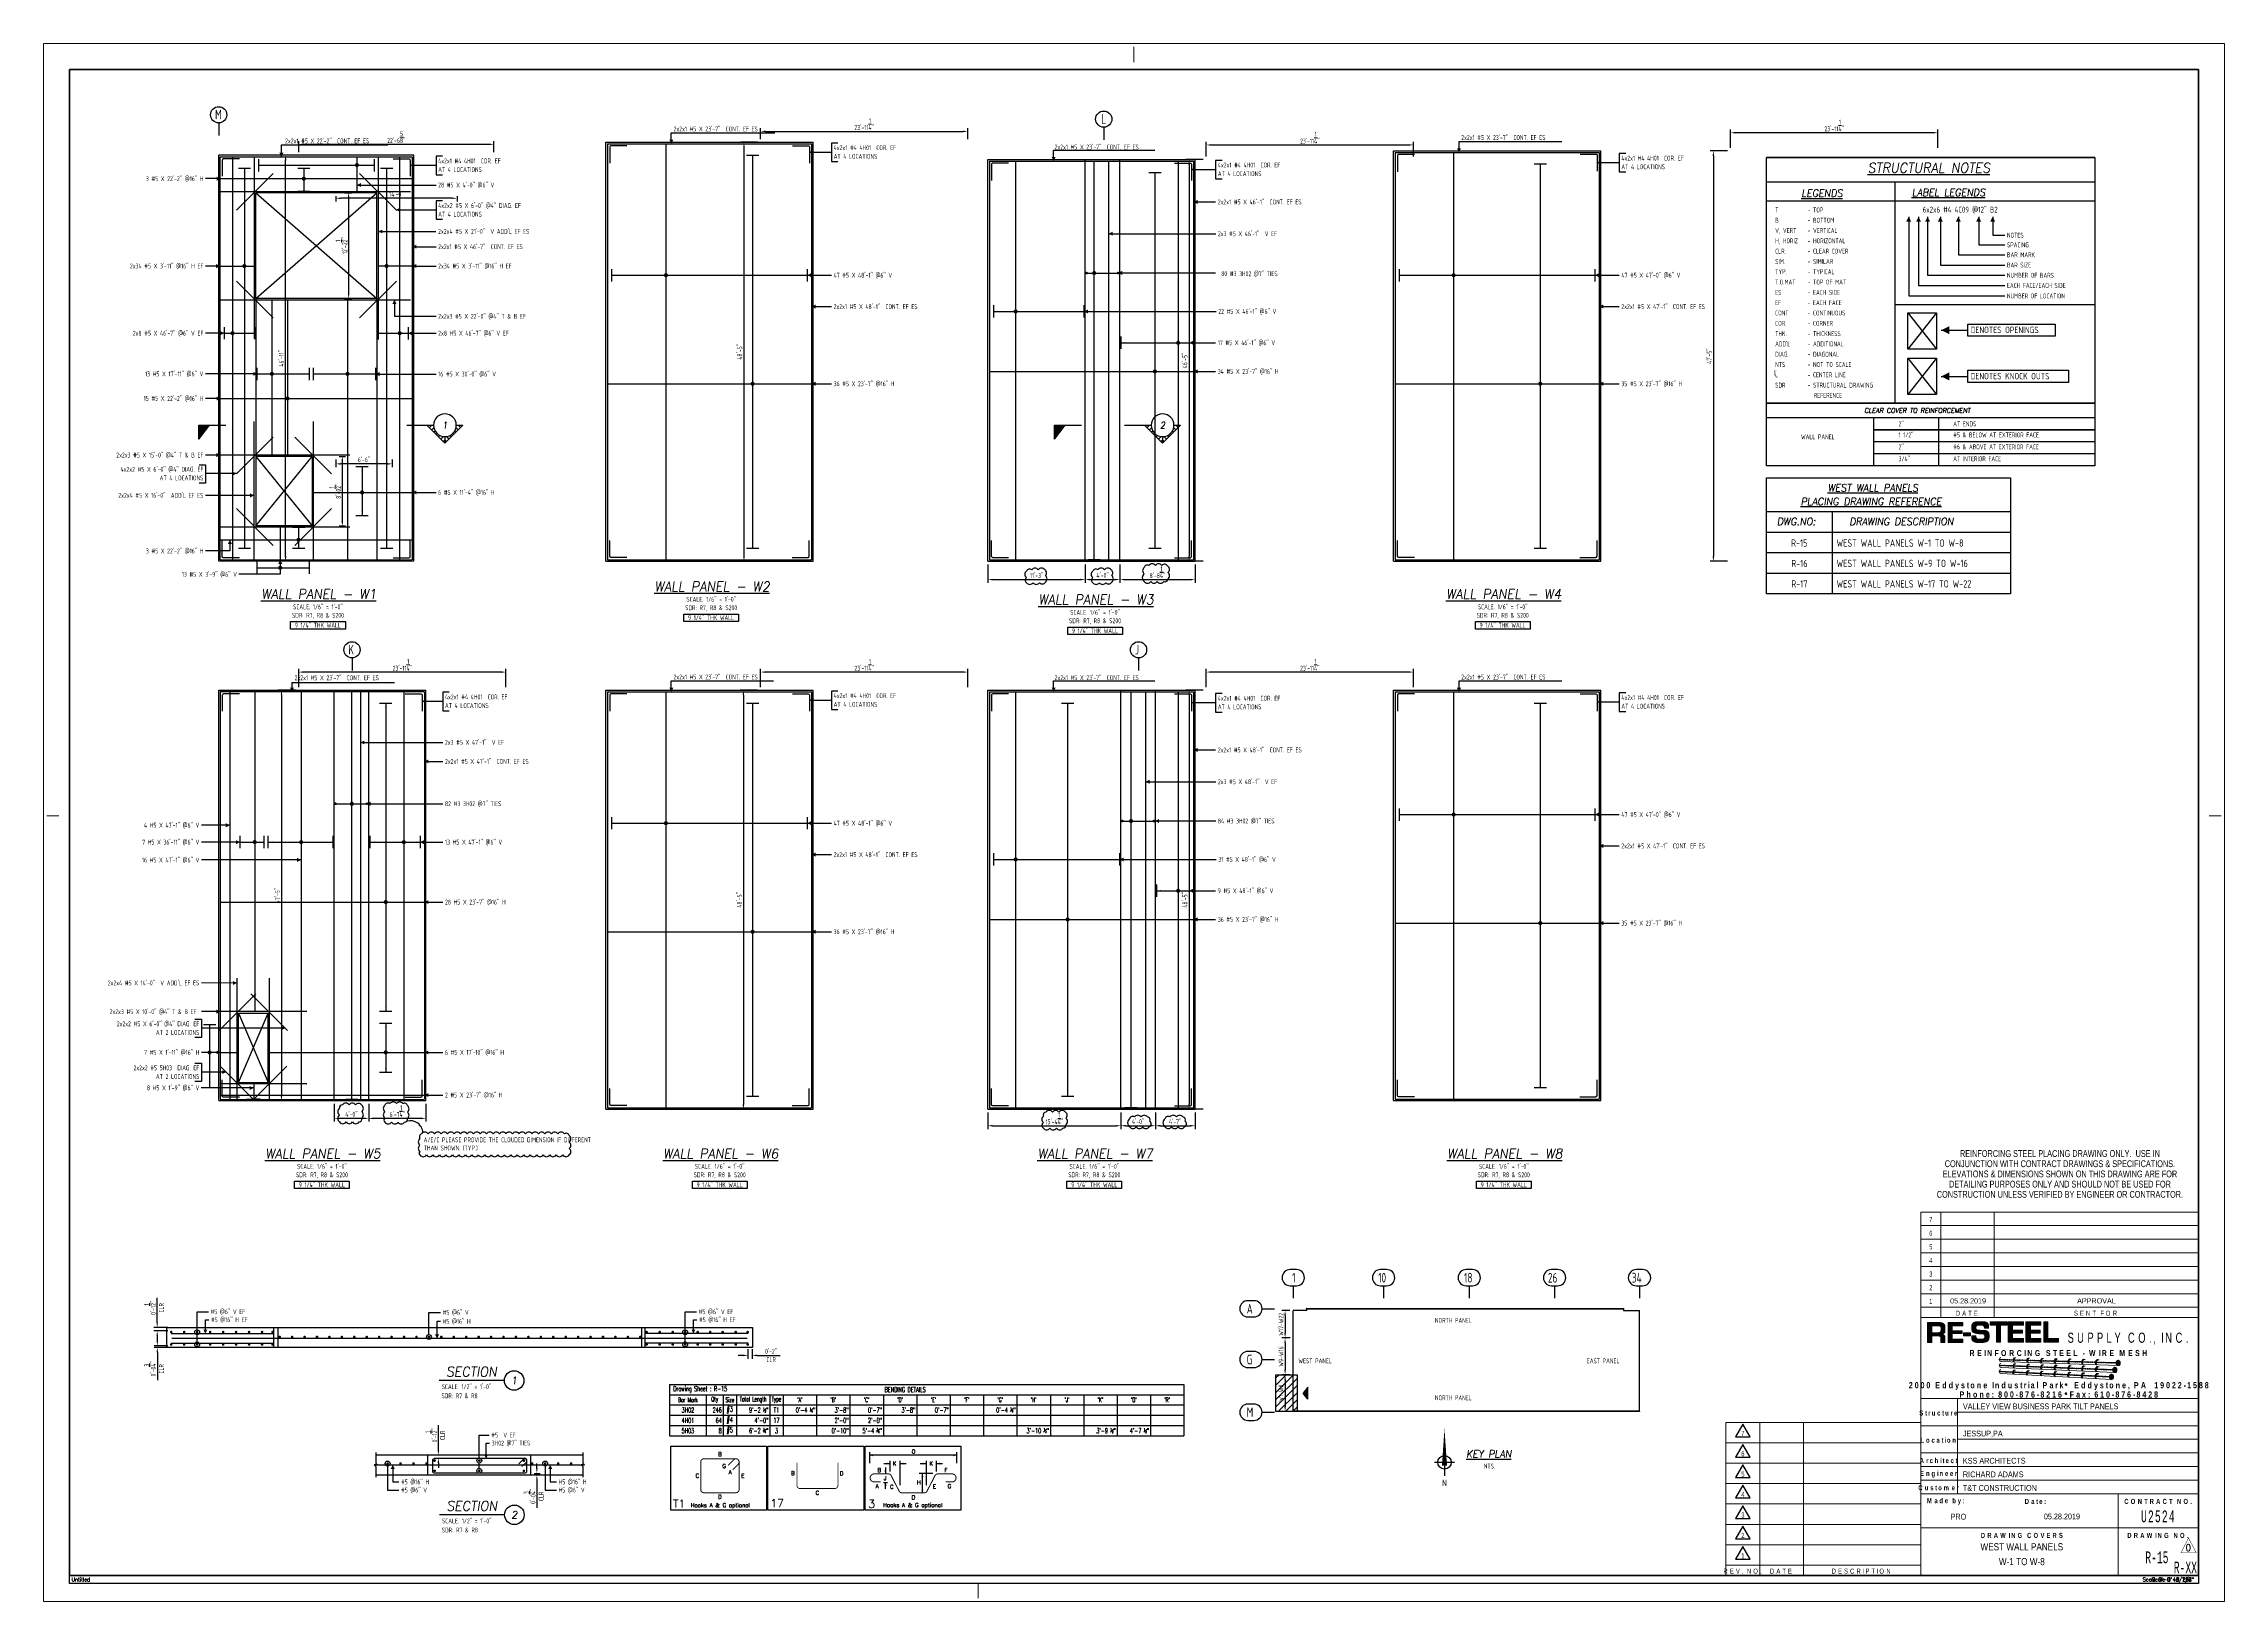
# Paper-space layout 'R-15' of a CAD drawing. Header units: inches. Extents: x 0 to 42, y 0 to 30.
# The model-space entities are those that its viewports show. They can reach past a viewport. Long polylines and large blocks are cut down to what shows.
import ezdxf
from ezdxf.enums import TextEntityAlignment as Align

# ---------------------------------------------------------------- set-up
doc = ezdxf.new("R2010")
doc.units = ezdxf.units.IN
doc.header["$MEASUREMENT"] = 0
doc.linetypes.add('HIDDEN', pattern=[6, 3, -3])
doc.linetypes.add('PHANTOM', pattern=[2.5, 1.25, -0.25, 0.25, -0.25, 0.25, -0.25])
doc.layers.get('0').update_dxf_attribs({"linetype": 'CONTINUOUS'})
doc.layers.get('Defpoints').update_dxf_attribs({"linetype": 'CONTINUOUS'})
for name, color, linetype in [('0-25', 7, 'CONTINUOUS'), ('0-25TEXT', 7, 'CONTINUOUS'), ('0-35', 3, 'CONTINUOUS'), ('0-35TEXT', 3, 'CONTINUOUS'), ('0-50', 10, 'CONTINUOUS'), ('3', 3, 'CONTINUOUS'), ('4', 4, 'CONTINUOUS'), ('5', 4, 'CONTINUOUS'), ('BAR-LBL', 2, 'CONTINUOUS'), ('BARLIST', 7, 'CONTINUOUS'), ('CADS-BAR-SKETCH', 7, 'CONTINUOUS'), ('DETAIL', 83, 'CONTINUOUS'), ('GRID', 8, 'PHANTOM'), ('Hatch', 253, 'CONTINUOUS'), ('Hgblock', 7, 'CONTINUOUS'), ('hidden', 7, 'HIDDEN'), ('RANGELAY', 7, 'CONTINUOUS'), ('REBARS', 4, 'CONTINUOUS')]:
    doc.layers.add(name, color=color, linetype=linetype)
for name, color, linetype, lineweight in [('AST-TB8', 1, 'CONTINUOUS', 13), ('Level 2', 7, 'CONTINUOUS', 13), ('LOGO BLUE', 5, 'CONTINUOUS', 13), ('LOGO RED', 1, 'CONTINUOUS', 13), ('TEXT', 12, 'CONTINUOUS', 13), ('TITLE BLOCK WT-3', 7, 'CONTINUOUS', 40)]:
    doc.layers.add(name, color=color, linetype=linetype, lineweight=lineweight)
doc.layers.add('COVER', color=6, linetype='CONTINUOUS', lineweight=0, plot=False)
doc.layers.add('TITLE BLOCK BORDER - NO PLOT', color=3, linetype='CONTINUOUS', lineweight=13, plot=False)
doc.layers.add('VIEWPORT_ENTS', color=3, linetype='CONTINUOUS', plot=False)
doc.layers.add('VIEWPORTS', color=5, linetype='CONTINUOUS', plot=False)
doc.styles.add('AR', font='ARCHQUIK.shx', dxfattribs={"width": 0.8})
doc.styles.add('FULL SCALE (aSa)', font='ENGINEERING.shx', dxfattribs={"width": 0.75, "height": 0.125})
doc.styles.add('ROMANS', font='romans.shx', dxfattribs={"width": 0.57})
doc.styles.add('ROMANT', font='romant')
doc.styles.add('Style-FANCY', font='romans.shx')
doc.styles.add('Styledgn002', font='dgn002.shx')
doc.styles.add('TECHNIC', font='technic_.ttf', dxfattribs={"width": 0.8})
doc.dimstyles.new('CADS_DIM_48', dxfattribs={"dimscale": 48, "dimtxt": 0.09375, "dimasz": 0.09375, "dimexe": 0.0625, "dimexo": 0.0625, "dimgap": 0.09375, "dimtad": 0, "dimtih": 1, "dimtoh": 1, "dimzin": 1, "dimdsep": 46, "dimlunit": 4, "dimtxsty": 'AR', "dimblk": 'CLOSED', "dimcen": 0.1875, "dimadec": 0, "dimazin": 0, "dimtfac": 1, "dimtofl": 0, "dimtmove": 0, "dimatfit": 1, "dimldrblk": 'DOTBLANK', "dimfxl": 1, "dimtzin": 0, "dimarcsym": 0})

# ---------------------------------------------------------------- blocks, each defined once
blk = doc.blocks.new('Rev# Block')
at = {"layer": '0-25TEXT', "const_width": 0.0143, "elevation": 0.021}
blk.add_lwpolyline([(0.219, 0.465), (0.219, 0.465), (0.472, -0.021), (-0.033, -0.021)], close=True, dxfattribs=at)
at = {"layer": 'AST-TB8', "linetype": 'Continuous', "style": 'Style-FANCY', "width": 0.888888, "flags": 12}
blk.add_attdef('R', text='', height=0.225, dxfattribs=at).set_placement((0.219, 0.035), align=Align.CENTER)
blk = doc.blocks.new('30x42')
at = {"layer": 'Level 2'}
for p, q in [((21, 29.935), (21, 29.645)), ((0.296, 15.129), (0.064, 15.129)), ((41.704, 15.129), (41.936, 15.129)), ((18, 0.355), (18, 0.065))]:
    blk.add_line(p, q, dxfattribs=at)
at = {"layer": 'TITLE BLOCK BORDER - NO PLOT', "flags": 128}
blk.add_lwpolyline([(42, 30), (0, 30), (0, 0), (42, 0), (42, 30)], close=True, dxfattribs=at)
at = {"layer": 'TITLE BLOCK WT-3', "flags": 128}
blk.add_lwpolyline([(41.5, 29.5), (0.5, 29.5), (0.5, 0.5), (41.5, 0.5), (41.5, 29.5)], close=True, dxfattribs=at)
blk = doc.blocks.new('A$C60980096')
at = {"layer": 'COVER', "insert": (-0.086, -0.093), "char_height": 0.22635, "attachment_point": 5, "line_spacing_factor": 0.6, "style": 'FULL SCALE (aSa)'}
blk.add_mtext('{\\fCourier New|b0|i0|c0|p54;\\W0.4921;R-XX}', dxfattribs=at)
at = {"layer": 'DETAIL', "style": 'ROMANS', "flags": 1}
blk.add_attdef('DRAWINGNO-Invisible', (0, 0), '', height=12, dxfattribs=at)
blk = doc.blocks.new('leadrblk')
blk.add_lwpolyline([(0, 0, 0, 1, 0), (1, 0, 1, 1, 0)], format="xyseb")
blk = doc.blocks.new('*D68')
at = {"layer": 'COVER', "color": 0, "lineweight": -2, "transparency": 16777216}
for p, q in [((9632.3, 1330.7), (9614.1, 1330.7)), ((9618.6, 774.4), (9618.6, 1323.9)), ((9632.3, 767.7), (9614.1, 767.7))]:
    blk.add_line(p, q, dxfattribs=at)
at = {"layer": 'COVER', "color": 0, "transparency": 16777216}
for points in [[(9617.4, 1323.9), (9619.7, 1323.9), (9618.6, 1330.7)], [(9617.4, 774.4), (9619.7, 774.4), (9618.6, 767.7)]]:
    blk.add_solid(points, dxfattribs=at)
at = {"layer": 'Defpoints', "color": 0, "transparency": 16777216}
for p in [(9618.6, 1330.7), (9636.8, 1330.7), (9636.8, 767.7)]:
    blk.add_point(p, dxfattribs=at)
at = {"layer": 'COVER', "color": 0, "transparency": 16777216, "insert": (9612.8, 1049.2), "char_height": 6.75, "attachment_point": 5, "rotation": 90, "style": 'AR'}
blk.add_mtext('46\'-11"', dxfattribs=at)
blk = doc.blocks.new('_DotBlank')
at = {"layer": '0-35', "color": 0, "lineweight": -2}
blk.add_line((-0.5, 0), (-1, 0), dxfattribs=at)
blk.add_circle((0, 0), 0.5, dxfattribs=at)
blk = doc.blocks.new('*D69')
at = {"layer": 'COVER', "color": 0, "lineweight": -2, "transparency": 16777216}
for p, q in [((9688.3, 1274.2), (9688.3, 1266.6)), ((9849.6, 1271.1), (9695.1, 1271.1)), ((9856.3, 1274.2), (9856.3, 1266.6))]:
    blk.add_line(p, q, dxfattribs=at)
at = {"layer": 'COVER', "color": 0, "transparency": 16777216}
for points in [[(9695.1, 1272.2), (9695.1, 1270), (9688.3, 1271.1)], [(9849.6, 1272.2), (9849.6, 1270), (9856.3, 1271.1)]]:
    blk.add_solid(points, dxfattribs=at)
at = {"layer": 'Defpoints', "color": 0, "transparency": 16777216}
for p in [(9688.3, 1278.7), (9688.3, 1271.1), (9856.3, 1278.7)]:
    blk.add_point(p, dxfattribs=at)
at = {"layer": 'COVER', "color": 0, "transparency": 16777216, "insert": (9772.3, 1276.8), "char_height": 6.75, "attachment_point": 5, "style": 'AR'}
blk.add_mtext('14\'-0"', dxfattribs=at)
blk = doc.blocks.new('*D70')
at = {"layer": 'COVER', "color": 0, "lineweight": -2, "transparency": 16777216}
for p, q in [((9700.1, 1278.7), (9710.5, 1278.7)), ((9706, 1271.9), (9706, 1138.9)), ((9700.1, 1132.2), (9710.5, 1132.2))]:
    blk.add_line(p, q, dxfattribs=at)
at = {"layer": 'COVER', "color": 0, "transparency": 16777216}
for points in [[(9704.9, 1271.9), (9707.1, 1271.9), (9706, 1278.7)], [(9704.9, 1138.9), (9707.1, 1138.9), (9706, 1132.2)]]:
    blk.add_solid(points, dxfattribs=at)
at = {"layer": 'Defpoints', "color": 0, "transparency": 16777216}
for p in [(9695.6, 1278.7), (9695.6, 1132.2), (9706, 1132.2)]:
    blk.add_point(p, dxfattribs=at)
at = {"layer": 'COVER', "color": 0, "transparency": 16777216, "insert": (9696, 1205.4), "char_height": 6.75, "attachment_point": 5, "rotation": 90, "style": 'AR'}
blk.add_mtext('12\'-2{\\H1.000000x;\\S1/2;}"', dxfattribs=at)
blk = doc.blocks.new('*D71')
at = {"layer": 'COVER', "color": 0, "lineweight": -2, "transparency": 16777216}
for p, q in [((9688.3, 908.7), (9688.3, 898.3)), ((9766.3, 908.7), (9766.3, 898.3)), ((9759.6, 902.8), (9695.1, 902.8))]:
    blk.add_line(p, q, dxfattribs=at)
at = {"layer": 'COVER', "color": 0, "transparency": 16777216}
for points in [[(9695.1, 903.9), (9695.1, 901.6), (9688.3, 902.8)], [(9759.6, 903.9), (9759.6, 901.6), (9766.3, 902.8)]]:
    blk.add_solid(points, dxfattribs=at)
at = {"layer": 'Defpoints', "color": 0, "transparency": 16777216}
for p in [(9688.3, 913.2), (9766.3, 913.2), (9688.3, 902.8)]:
    blk.add_point(p, dxfattribs=at)
at = {"layer": 'COVER', "color": 0, "transparency": 16777216, "insert": (9727.3, 908.5), "char_height": 6.75, "attachment_point": 5, "style": 'AR'}
blk.add_mtext('6\'-6"', dxfattribs=at)
blk = doc.blocks.new('*D72')
at = {"layer": 'COVER', "color": 0, "lineweight": -2, "transparency": 16777216}
for p, q in [((9692.8, 913.2), (9701.7, 913.2)), ((9697.2, 906.4), (9697.2, 823.4)), ((9692.8, 816.7), (9701.7, 816.7))]:
    blk.add_line(p, q, dxfattribs=at)
at = {"layer": 'COVER', "color": 0, "transparency": 16777216}
for points in [[(9696.1, 906.4), (9698.4, 906.4), (9697.2, 913.2)], [(9696.1, 823.4), (9698.4, 823.4), (9697.2, 816.7)]]:
    blk.add_solid(points, dxfattribs=at)
at = {"layer": 'Defpoints', "color": 0, "transparency": 16777216}
for p in [(9688.3, 913.2), (9688.3, 816.7), (9697.2, 816.7)]:
    blk.add_point(p, dxfattribs=at)
at = {"layer": 'COVER', "color": 0, "transparency": 16777216, "insert": (9687.2, 864.9), "char_height": 6.75, "attachment_point": 5, "rotation": 90, "style": 'AR'}
blk.add_mtext('8\'-0{\\H1.000000x;\\S1/2;}"', dxfattribs=at)
blk = doc.blocks.new('*D73')
at = {"layer": 'COVER', "color": 0, "lineweight": -2, "transparency": 16777216}
for p, q in [((9636.8, 1335.2), (9636.8, 1350.4)), ((9643.6, 1345.9), (9900.7, 1345.9)), ((9907.5, 1335.2), (9907.5, 1350.4))]:
    blk.add_line(p, q, dxfattribs=at)
at = {"layer": 'COVER', "color": 0, "transparency": 16777216}
for points in [[(9643.6, 1347), (9643.6, 1344.8), (9636.8, 1345.9)], [(9900.7, 1347), (9900.7, 1344.8), (9907.5, 1345.9)]]:
    blk.add_solid(points, dxfattribs=at)
at = {"layer": 'Defpoints', "color": 0, "transparency": 16777216}
for p in [(9907.5, 1345.9), (9636.8, 1330.7), (9907.5, 1330.7)]:
    blk.add_point(p, dxfattribs=at)
at = {"layer": 'COVER', "color": 0, "transparency": 16777216, "insert": (9772.1, 1356), "char_height": 6.75, "attachment_point": 5, "style": 'AR'}
blk.add_mtext('22\'-6{\\H1.000000x;\\S5/8;}"', dxfattribs=at)
blk = doc.blocks.new('SECT1')
at = {"color": 7, "linetype": 'Continuous'}
blk.add_line((0.627, 0), (-0.627, 0), dxfattribs=at)
blk.add_circle((0.815, 0), 0.188, dxfattribs=at)
at = {"color": 7, "linetype": 'Continuous', "style": 'ROMANT', "oblique": 9, "width": 0.95}
blk.add_text('SECTION', height=0.1875, dxfattribs=at).set_placement((-0.006, 0.077), align=Align.CENTER)
blk.add_attdef('SECT1', text='', height=0.141, dxfattribs=at).set_placement((0.815, 0), align=Align.MIDDLE)
blk = doc.blocks.new('*D61')
at = {"layer": 'Defpoints', "color": 0, "transparency": 16777216}
for p in [(12364.4, 858.9), (12370.8, 859.6), (12370.8, 858.9)]:
    blk.add_point(p, dxfattribs=at)
at = {"layer": 'DETAIL', "color": 0, "lineweight": -2, "transparency": 16777216}
for p, q in [((12369.3, 859.6), (12362.9, 859.6)), ((12369.3, 858.9), (12362.9, 858.9)), ((12364.4, 861.9), (12364.4, 864.1)), ((12364.4, 856.6), (12364.4, 843.7))]:
    blk.add_line(p, q, dxfattribs=at)
at = {"layer": 'DETAIL', "color": 0, "transparency": 16777216}
for points in [[(12364, 861.9), (12364.7, 861.9), (12364.4, 859.6)], [(12364, 856.6), (12364.7, 856.6), (12364.4, 858.9)]]:
    blk.add_solid(points, dxfattribs=at)
at = {"layer": 'DETAIL', "color": 0, "transparency": 16777216, "char_height": 2.25, "attachment_point": 5, "rotation": 90, "style": 'AR'}
for s, insert in [('0\'-0{\\H1.000000x;\\S3/4;}"', (12361, 849)), ('CLR', (12366.3, 849))]:
    blk.add_mtext(s, dxfattribs=dict(at, insert=insert))
blk = doc.blocks.new('*D62')
at = {"layer": 'Defpoints', "color": 0, "transparency": 16777216}
for p in [(12364.3, 868.1), (12370.8, 868.1), (12370.8, 866.6)]:
    blk.add_point(p, dxfattribs=at)
at = {"layer": 'DETAIL', "color": 0, "lineweight": -2, "transparency": 16777216}
for p, q in [((12364.3, 870.4), (12364.3, 881.8)), ((12369.3, 868.1), (12362.8, 868.1)), ((12369.3, 866.6), (12362.8, 866.6)), ((12364.3, 864.4), (12364.3, 862.1))]:
    blk.add_line(p, q, dxfattribs=at)
at = {"layer": 'DETAIL', "color": 0, "transparency": 16777216}
for points in [[(12364, 870.4), (12364.7, 870.4), (12364.3, 868.1)], [(12364, 864.4), (12364.7, 864.4), (12364.3, 866.6)]]:
    blk.add_solid(points, dxfattribs=at)
at = {"layer": 'DETAIL', "color": 0, "transparency": 16777216, "char_height": 2.25, "attachment_point": 5, "rotation": 90, "style": 'AR'}
for s, insert in [('0\'-1{\\H1.000000x;\\S1/2;}"', (12361, 877.2)), ('CLR', (12366.3, 877.2))]:
    blk.add_mtext(s, dxfattribs=dict(at, insert=insert))
blk = doc.blocks.new('*D63')
at = {"layer": 'Defpoints', "color": 0, "transparency": 16777216}
for p in [(12637.4, 859.6), (12639.4, 859.6), (12639.4, 855.2)]:
    blk.add_point(p, dxfattribs=at)
at = {"layer": 'DETAIL', "color": 0, "lineweight": -2, "transparency": 16777216}
for p, q in [((12637.4, 858.1), (12637.4, 853.7)), ((12639.4, 858.1), (12639.4, 853.7)), ((12635.2, 855.2), (12632.9, 855.2)), ((12641.7, 855.2), (12652.3, 855.2))]:
    blk.add_line(p, q, dxfattribs=at)
at = {"layer": 'DETAIL', "color": 0, "transparency": 16777216}
for points in [[(12635.2, 855.6), (12635.2, 854.8), (12637.4, 855.2)], [(12641.7, 855.6), (12641.7, 854.8), (12639.4, 855.2)]]:
    blk.add_solid(points, dxfattribs=at)
at = {"layer": 'DETAIL', "color": 0, "transparency": 16777216, "char_height": 2.25, "attachment_point": 5, "style": 'AR'}
for s, insert in [('0\'-2"', (12648.1, 857.1)), ('CLR', (12648.1, 853.3))]:
    blk.add_mtext(s, dxfattribs=dict(at, insert=insert))
blk = doc.blocks.new('SECTARO')
at = {"linetype": 'Continuous'}
blk.add_line((33.32, 16.99), (20.13, 0), dxfattribs=at)
for p, q in [((33.32, 16.99), (33.32, 0)), ((33.32, 0), (0, 0))]:
    blk.add_line(p, q)
for points in [[(33.32, 0), (33.32, 16.99), (33.32, 0), (20.13, 0)], [(33.32, 16.99), (20.13, 0), (33.32, 0), (33.32, 16.99)]]:
    blk.add_solid(points, dxfattribs=at)
blk = doc.blocks.new('*X3')
at = {"color": 0, "linetype": 'Continuous'}
for p, q in [((-1.108, 0.278), (-1.075, 0.312)), ((-1.081, 0.217), (-1.031, 0.267)), ((-1.013, 0.197), (-0.986, 0.223)), ((-0.96, 0.161), (-0.942, 0.179)), ((-0.92, 0.112), (-0.898, 0.135)), ((-0.895, 0.05), (-0.854, 0.091)), ((-0.856, 0), (-0.81, 0.046)), ((-0.768, 0), (-0.765, 0.002))]:
    blk.add_line(p, q, dxfattribs=at)
blk = doc.blocks.new('*X2')
at = {"color": 0, "linetype": 'Continuous'}
for p, q in [((-1.108, 0.278), (-1.075, 0.312)), ((-0.96, 0.161), (-0.942, 0.179)), ((-0.856, 0), (-0.81, 0.046))]:
    blk.add_line(p, q, dxfattribs=at)
blk = doc.blocks.new('SECTNU')
at = {"linetype": 'Continuous'}
blk.add_line((-24.74, 0), (-32.81, 0), dxfattribs=at)
blk.add_line((0, 0), (-24.74, 0))
at = {"layer": '3'}
for p, q in [((-68.89, 0), (-46.81, 22.07)), ((-60.81, 0), (-68.89, 0))]:
    blk.add_line(p, q, dxfattribs=at)
at = {"layer": '3', "linetype": 'Continuous'}
blk.add_line((-46.81, 14), (-46.81, 22.07), dxfattribs=at)
at = {"layer": '3'}
for points in [[(-46.81, 22.07), (-24.74, 0), (-32.81, 0, 1)], [(-32.81, 0, 0.414214), (-46.81, 14)]]:
    blk.add_lwpolyline(points, format="xyb", dxfattribs=at)
for start, end in [(90, 180), (180, 0)]:
    blk.add_arc((-46.81, 0), 14, start, end, dxfattribs=at)
at = {"linetype": 'Continuous', "xscale": -64, "yscale": 64, "zscale": 64, "rotation": 359.9999999999999}
blk.add_blockref('*X3', (-117.73, 0), dxfattribs=at)
at = {"linetype": 'Continuous', "xscale": 64, "yscale": 64, "zscale": 64}
for name in ['*X3', '*X2']:
    blk.add_blockref(name, (24.1, 0), dxfattribs=at)
at = {"linetype": 'Continuous', "style": 'ROMANT', "oblique": 9, "width": 0.9}
blk.add_attdef('NO', text='', height=8, dxfattribs=at).set_placement((-46.81, 0), align=Align.MIDDLE)
blk = doc.blocks.new('*D64')
at = {"layer": 'COVER', "color": 0, "lineweight": -2, "transparency": 16777216}
for p, q in [((10277.3, 1353.2), (10277.3, 1368.3)), ((10284.1, 1363.8), (10557.8, 1363.8)), ((10564.6, 1353.2), (10564.6, 1368.3))]:
    blk.add_line(p, q, dxfattribs=at)
at = {"layer": 'COVER', "color": 0, "transparency": 16777216}
for points in [[(10284.1, 1364.9), (10284.1, 1362.7), (10277.3, 1363.8)], [(10557.8, 1364.9), (10557.8, 1362.7), (10564.6, 1363.8)]]:
    blk.add_solid(points, dxfattribs=at)
at = {"layer": 'Defpoints', "color": 0, "transparency": 16777216}
for p in [(10564.6, 1363.8), (10277.3, 1348.7), (10564.6, 1348.7)]:
    blk.add_point(p, dxfattribs=at)
at = {"layer": 'COVER', "color": 0, "transparency": 16777216, "insert": (10420.9, 1373.9), "char_height": 6.75, "attachment_point": 5, "style": 'AR'}
blk.add_mtext('23\'-11{\\H1.000000x;\\S1/4;}"', dxfattribs=at)
blk = doc.blocks.new('*D65')
at = {"layer": 'COVER', "color": 0, "lineweight": -2, "transparency": 16777216}
for p, q in [((10272.8, 1348.7), (10249.7, 1348.7)), ((10254.2, 1341.9), (10254.2, 774.4)), ((10272.8, 767.7), (10249.7, 767.7))]:
    blk.add_line(p, q, dxfattribs=at)
at = {"layer": 'COVER', "color": 0, "transparency": 16777216}
for points in [[(10253.1, 1341.9), (10255.3, 1341.9), (10254.2, 1348.7)], [(10253.1, 774.4), (10255.3, 774.4), (10254.2, 767.7)]]:
    blk.add_solid(points, dxfattribs=at)
at = {"layer": 'Defpoints', "color": 0, "transparency": 16777216}
for p in [(10277.3, 1348.7), (10254.2, 767.7), (10277.3, 767.7)]:
    blk.add_point(p, dxfattribs=at)
at = {"layer": 'COVER', "color": 0, "transparency": 16777216, "insert": (10248.4, 1058.2), "char_height": 6.75, "attachment_point": 5, "rotation": 90, "style": 'AR'}
blk.add_mtext('48\'-5"', dxfattribs=at)
blk = doc.blocks.new('*D66')
at = {"layer": 'COVER', "color": 0, "lineweight": -2, "transparency": 16777216}
for p, q in [((10895.3, 1329.2), (10895.3, 1349.5)), ((10902, 1345), (11175.8, 1345)), ((11182.5, 1329.2), (11182.5, 1349.5))]:
    blk.add_line(p, q, dxfattribs=at)
at = {"layer": 'COVER', "color": 0, "transparency": 16777216}
for points in [[(10902, 1346.1), (10902, 1343.9), (10895.3, 1345)], [(11175.8, 1346.1), (11175.8, 1343.9), (11182.5, 1345)]]:
    blk.add_solid(points, dxfattribs=at)
at = {"layer": 'Defpoints', "color": 0, "transparency": 16777216}
for p in [(11182.5, 1345), (10895.3, 1324.7), (11182.5, 1324.7)]:
    blk.add_point(p, dxfattribs=at)
at = {"layer": 'COVER', "color": 0, "transparency": 16777216, "insert": (11038.9, 1355.1), "char_height": 6.75, "attachment_point": 5, "style": 'AR'}
blk.add_mtext('23\'-11{\\H1.000000x;\\S1/4;}"', dxfattribs=at)
blk = doc.blocks.new('*D67')
at = {"layer": 'COVER', "color": 0, "lineweight": -2, "transparency": 16777216}
for p, q in [((10890.8, 1324.7), (10866.9, 1324.7)), ((10871.4, 1317.9), (10871.4, 774.4)), ((10890.8, 767.7), (10866.9, 767.7))]:
    blk.add_line(p, q, dxfattribs=at)
at = {"layer": 'COVER', "color": 0, "transparency": 16777216}
for points in [[(10870.2, 1317.9), (10872.5, 1317.9), (10871.4, 1324.7)], [(10870.2, 774.4), (10872.5, 774.4), (10871.4, 767.7)]]:
    blk.add_solid(points, dxfattribs=at)
at = {"layer": 'Defpoints', "color": 0, "transparency": 16777216}
for p in [(10895.3, 1324.7), (10871.4, 767.7), (10895.3, 767.7)]:
    blk.add_point(p, dxfattribs=at)
at = {"layer": 'COVER', "color": 0, "transparency": 16777216, "insert": (10865.6, 1046.2), "char_height": 6.75, "attachment_point": 5, "rotation": 90, "style": 'AR'}
blk.add_mtext('46\'-5"', dxfattribs=at)
blk = doc.blocks.new('*D45')
at = {"layer": 'Defpoints', "color": 0, "transparency": 16777216}
for p in [(12491.5, 809.2), (12491.5, 807.7), (12494.3, 809.2)]:
    blk.add_point(p, dxfattribs=at)
at = {"layer": 'DETAIL', "color": 0, "lineweight": -2, "transparency": 16777216}
for p, q in [((12494.3, 811.5), (12494.3, 822.9)), ((12493, 809.2), (12495.8, 809.2)), ((12493, 807.7), (12495.8, 807.7)), ((12494.3, 805.5), (12494.3, 803.2))]:
    blk.add_line(p, q, dxfattribs=at)
at = {"layer": 'DETAIL', "color": 0, "transparency": 16777216}
for points in [[(12493.9, 811.5), (12494.7, 811.5), (12494.3, 809.2)], [(12493.9, 805.5), (12494.7, 805.5), (12494.3, 807.7)]]:
    blk.add_solid(points, dxfattribs=at)
at = {"layer": 'DETAIL', "color": 0, "transparency": 16777216, "char_height": 2.25, "attachment_point": 5, "rotation": 90, "style": 'AR'}
for s, insert in [('0\'-1{\\H1.000000x;\\S1/2;}"', (12491, 818.3)), ('CLR', (12496.2, 818.3))]:
    blk.add_mtext(s, dxfattribs=dict(at, insert=insert))
blk = doc.blocks.new('*D46')
at = {"layer": 'COVER', "color": 0, "lineweight": -2, "transparency": 16777216}
for p, q in [((11617.9, 1336.7), (11594, 1336.7)), ((11598.5, 1329.9), (11598.5, 774.4)), ((11617.9, 767.7), (11594, 767.7))]:
    blk.add_line(p, q, dxfattribs=at)
at = {"layer": 'COVER', "color": 0, "transparency": 16777216}
for points in [[(11597.3, 1329.9), (11599.6, 1329.9), (11598.5, 1336.7)], [(11597.3, 774.4), (11599.6, 774.4), (11598.5, 767.7)]]:
    blk.add_solid(points, dxfattribs=at)
at = {"layer": 'Defpoints', "color": 0, "transparency": 16777216}
for p in [(11622.4, 1336.7), (11598.5, 767.7), (11622.4, 767.7)]:
    blk.add_point(p, dxfattribs=at)
at = {"layer": 'COVER', "color": 0, "transparency": 16777216, "insert": (11592.7, 1052.2), "char_height": 6.75, "attachment_point": 5, "rotation": 90, "style": 'AR'}
blk.add_mtext('47\'-5"', dxfattribs=at)
blk = doc.blocks.new('*D47')
at = {"layer": 'COVER', "color": 0, "lineweight": -2, "transparency": 16777216}
for p, q in [((11622.4, 1341.2), (11622.4, 1366.4)), ((11902.9, 1361.9), (11629.1, 1361.9)), ((11909.6, 1341.2), (11909.6, 1366.4))]:
    blk.add_line(p, q, dxfattribs=at)
at = {"layer": 'COVER', "color": 0, "transparency": 16777216}
for points in [[(11629.1, 1363.1), (11629.1, 1360.8), (11622.4, 1361.9)], [(11902.9, 1363.1), (11902.9, 1360.8), (11909.6, 1361.9)]]:
    blk.add_solid(points, dxfattribs=at)
at = {"layer": 'Defpoints', "color": 0, "transparency": 16777216}
for p in [(11622.4, 1361.9), (11622.4, 1336.7), (11909.6, 1336.7)]:
    blk.add_point(p, dxfattribs=at)
at = {"layer": 'COVER', "color": 0, "transparency": 16777216, "insert": (11766, 1372.1), "char_height": 6.75, "attachment_point": 5, "style": 'AR'}
blk.add_mtext('23\'-11{\\H1.000000x;\\S1/4;}"', dxfattribs=at)
blk = doc.blocks.new('*D48')
at = {"layer": 'COVER', "color": 0, "lineweight": -2, "transparency": 16777216}
for p, q in [((9632.3, 588.8), (9608.4, 588.8)), ((9612.9, 582.1), (9612.9, 26.6)), ((9632.3, 19.8), (9608.4, 19.8))]:
    blk.add_line(p, q, dxfattribs=at)
at = {"layer": 'COVER', "color": 0, "transparency": 16777216}
for points in [[(9611.8, 582.1), (9614, 582.1), (9612.9, 588.8)], [(9611.8, 26.6), (9614, 26.6), (9612.9, 19.8)]]:
    blk.add_solid(points, dxfattribs=at)
at = {"layer": 'Defpoints', "color": 0, "transparency": 16777216}
for p in [(9636.8, 588.8), (9612.9, 19.8), (9636.8, 19.8)]:
    blk.add_point(p, dxfattribs=at)
at = {"layer": 'COVER', "color": 0, "transparency": 16777216, "insert": (9607.2, 304.3), "char_height": 6.75, "attachment_point": 5, "rotation": 90, "style": 'AR'}
blk.add_mtext('47\'-5"', dxfattribs=at)
blk = doc.blocks.new('*D49')
at = {"layer": 'COVER', "color": 0, "lineweight": -2, "transparency": 16777216}
for p, q in [((9636.8, 593.3), (9636.8, 618.6)), ((9924.1, 593.3), (9924.1, 618.6)), ((9917.3, 614.1), (9643.6, 614.1))]:
    blk.add_line(p, q, dxfattribs=at)
at = {"layer": 'COVER', "color": 0, "transparency": 16777216}
for points in [[(9643.6, 615.2), (9643.6, 613), (9636.8, 614.1)], [(9917.3, 615.2), (9917.3, 613), (9924.1, 614.1)]]:
    blk.add_solid(points, dxfattribs=at)
at = {"layer": 'Defpoints', "color": 0, "transparency": 16777216}
for p in [(9636.8, 614.1), (9636.8, 588.8), (9924.1, 588.8)]:
    blk.add_point(p, dxfattribs=at)
at = {"layer": 'COVER', "color": 0, "transparency": 16777216, "insert": (9780.5, 624.2), "char_height": 6.75, "attachment_point": 5, "style": 'AR'}
blk.add_mtext('23\'-11{\\H1.000000x;\\S1/4;}"', dxfattribs=at)
blk = doc.blocks.new('*D52')
at = {"layer": 'COVER', "color": 0, "lineweight": -2, "transparency": 16777216}
for p, q in [((10272.8, 588.8), (10248.9, 588.8)), ((10253.4, 582.1), (10253.4, 14.6)), ((10272.8, 7.8), (10248.9, 7.8))]:
    blk.add_line(p, q, dxfattribs=at)
at = {"layer": 'COVER', "color": 0, "transparency": 16777216}
for points in [[(10252.3, 582.1), (10254.5, 582.1), (10253.4, 588.8)], [(10252.3, 14.6), (10254.5, 14.6), (10253.4, 7.8)]]:
    blk.add_solid(points, dxfattribs=at)
at = {"layer": 'Defpoints', "color": 0, "transparency": 16777216}
for p in [(10277.3, 588.8), (10253.4, 7.8), (10277.3, 7.8)]:
    blk.add_point(p, dxfattribs=at)
at = {"layer": 'COVER', "color": 0, "transparency": 16777216, "insert": (10247.7, 298.3), "char_height": 6.75, "attachment_point": 5, "rotation": 90, "style": 'AR'}
blk.add_mtext('48\'-5"', dxfattribs=at)
blk = doc.blocks.new('*D53')
at = {"layer": 'COVER', "color": 0, "lineweight": -2, "transparency": 16777216}
for p, q in [((10277.3, 593.3), (10277.3, 618.6)), ((10564.6, 593.3), (10564.6, 618.6)), ((10557.8, 614.1), (10284.1, 614.1))]:
    blk.add_line(p, q, dxfattribs=at)
at = {"layer": 'COVER', "color": 0, "transparency": 16777216}
for points in [[(10284.1, 615.2), (10284.1, 613), (10277.3, 614.1)], [(10557.8, 615.2), (10557.8, 613), (10564.6, 614.1)]]:
    blk.add_solid(points, dxfattribs=at)
at = {"layer": 'Defpoints', "color": 0, "transparency": 16777216}
for p in [(10277.3, 614.1), (10277.3, 588.8), (10564.6, 588.8)]:
    blk.add_point(p, dxfattribs=at)
at = {"layer": 'COVER', "color": 0, "transparency": 16777216, "insert": (10420.9, 624.2), "char_height": 6.75, "attachment_point": 5, "style": 'AR'}
blk.add_mtext('23\'-11{\\H1.000000x;\\S1/4;}"', dxfattribs=at)
blk = doc.blocks.new('*D54')
at = {"layer": 'COVER', "color": 0, "lineweight": -2, "transparency": 16777216}
for p, q in [((10890.8, 588.8), (10866.9, 588.8)), ((10871.4, 582.1), (10871.4, 14.6)), ((10890.8, 7.8), (10866.9, 7.8))]:
    blk.add_line(p, q, dxfattribs=at)
at = {"layer": 'COVER', "color": 0, "transparency": 16777216}
for points in [[(10870.2, 582.1), (10872.5, 582.1), (10871.4, 588.8)], [(10870.2, 14.6), (10872.5, 14.6), (10871.4, 7.8)]]:
    blk.add_solid(points, dxfattribs=at)
at = {"layer": 'Defpoints', "color": 0, "transparency": 16777216}
for p in [(10895.3, 588.8), (10871.4, 7.8), (10895.3, 7.8)]:
    blk.add_point(p, dxfattribs=at)
at = {"layer": 'COVER', "color": 0, "transparency": 16777216, "insert": (10865.6, 298.3), "char_height": 6.75, "attachment_point": 5, "rotation": 90, "style": 'AR'}
blk.add_mtext('48\'-5"', dxfattribs=at)
blk = doc.blocks.new('*D55')
at = {"layer": 'COVER', "color": 0, "lineweight": -2, "transparency": 16777216}
for p, q in [((10895.3, 593.3), (10895.3, 618.6)), ((11182.5, 593.3), (11182.5, 618.6)), ((11175.8, 614.1), (10902, 614.1))]:
    blk.add_line(p, q, dxfattribs=at)
at = {"layer": 'COVER', "color": 0, "transparency": 16777216}
for points in [[(10902, 615.2), (10902, 613), (10895.3, 614.1)], [(11175.8, 615.2), (11175.8, 613), (11182.5, 614.1)]]:
    blk.add_solid(points, dxfattribs=at)
at = {"layer": 'Defpoints', "color": 0, "transparency": 16777216}
for p in [(10895.3, 614.1), (10895.3, 588.8), (11182.5, 588.8)]:
    blk.add_point(p, dxfattribs=at)
at = {"layer": 'COVER', "color": 0, "transparency": 16777216, "insert": (11038.9, 624.2), "char_height": 6.75, "attachment_point": 5, "style": 'AR'}
blk.add_mtext('23\'-11{\\H1.000000x;\\S1/4;}"', dxfattribs=at)
blk = doc.blocks.new('rendmark')
at = {"color": 4}
blk.add_line((0, -3), (0, 3), dxfattribs=at)
blk = doc.blocks.new('rarrow')
at = {"color": 7}
blk.add_solid([(2, -0.33), (2, 0.33), (0, 0)], dxfattribs=at)
blk = doc.blocks.new('*U1158', base_point=(9757.5, 571))
at = {"layer": 'RANGELAY'}
blk.add_line((9757.5, 571), (9757.5, 143.3), dxfattribs=at)
at = {"layer": 'RANGELAY', "xscale": 2.834645669291339, "yscale": 2.834645669291339}
for name, p, rotation in [('rendmark', (9757.5, 571), 269.9999999999999), ('rarrow', (9757.5, 571), 269.9999999999999), ('rendmark', (9757.5, 143.3), 89.999996929531), ('rarrow', (9757.5, 143.3), 89.999996929531)]:
    blk.add_blockref(name, p, dxfattribs=dict(at, rotation=rotation))
blk = doc.blocks.new('VPM6DAFA')
at = {"const_width": 1}
blk.add_lwpolyline([(-0.5, 0, 1), (0.5, 0, 1)], format="xyb", close=True, dxfattribs=at)
blk = doc.blocks.new('*U900', base_point=(9540.9, 586.8))
at = {"layer": 'REBARS', "color": 0}
blk.add_lwpolyline([(9541.2, 586.8), (9541.2, 21.8)], dxfattribs=at)
blk = doc.blocks.new('*U415', base_point=(9575.4, 586.8))
at = {"layer": 'REBARS', "color": 0}
blk.add_lwpolyline([(9575.7, 586.8), (9575.7, 143.8)], dxfattribs=at)
blk = doc.blocks.new('*U922', base_point=(9782.1, 586.8))
at = {"layer": 'REBARS', "color": 0}
blk.add_lwpolyline([(9782.5, 586.8), (9782.5, 21.8)], dxfattribs=at)
blk = doc.blocks.new('*U1157', base_point=(9710.4, 21.6))
at = {"layer": 'RANGELAY'}
blk.add_line((9710.4, 21.6), (9710.4, 587), dxfattribs=at)
at = {"layer": 'RANGELAY', "xscale": 2.834645669291339, "yscale": 2.834645669291339}
for name, p, rotation in [('rendmark', (9710.4, 587), 269.9999969411395), ('rarrow', (9710.4, 587), 269.9999969411395), ('rendmark', (9710.4, 21.6), 90.00000001160853), ('rarrow', (9710.4, 21.6), 90.00000001160853)]:
    blk.add_blockref(name, p, dxfattribs=dict(at, rotation=rotation))
blk = doc.blocks.new('VPM6DB18')
at = {"const_width": 1}
blk.add_lwpolyline([(-0.5, 0, 1), (0.5, 0, 1)], format="xyb", close=True, dxfattribs=at)
blk = doc.blocks.new('*U919', base_point=(9639.9, 586.8))
at = {"layer": 'REBARS', "color": 0}
blk.add_lwpolyline([(9640.2, 586.8), (9640.2, 21.8)], dxfattribs=at)
blk = doc.blocks.new('*U418', base_point=(9808.3, 584.1))
at = {"layer": 'REBARS', "color": 0}
blk.add_lwpolyline([(9784.3, 583.8), (9806.3, 583.8, -0.414214), (9808.1, 582.1), (9808.1, 560.1)], format="xyb", dxfattribs=at)
blk = doc.blocks.new('*U419', base_point=(9530.6, 584.1))
at = {"layer": 'REBARS', "color": 0}
blk.add_lwpolyline([(9554.6, 583.8), (9532.6, 583.8, 0.414214), (9530.8, 582.1), (9530.8, 560.1)], format="xyb", dxfattribs=at)
blk = doc.blocks.new('*U420', base_point=(9528.2, 586.8))
at = {"layer": 'REBARS', "color": 0}
blk.add_lwpolyline([(9527.8, 586.8), (9527.8, 21.8)], dxfattribs=at)
blk = doc.blocks.new('*U421', base_point=(9810.8, 586.8))
at = {"layer": 'REBARS', "color": 0}
blk.add_lwpolyline([(9811.1, 586.8), (9811.1, 21.8)], dxfattribs=at)
blk = doc.blocks.new('*U422', base_point=(9527.8, 586.7))
at = {"layer": 'REBARS', "color": 0}
blk.add_lwpolyline([(9527.8, 587), (9810.8, 587)], dxfattribs=at)
blk = doc.blocks.new('*U423', base_point=(9722.1, 586.8))
at = {"layer": 'REBARS', "color": 0}
blk.add_lwpolyline([(9722.4, 586.8), (9722.4, 21.8)], dxfattribs=at)
blk = doc.blocks.new('*U1156', base_point=(10739.7, 769.7))
at = {"layer": 'RANGELAY'}
blk.add_line((10739.7, 769.7), (10739.7, 1322.7), dxfattribs=at)
at = {"layer": 'RANGELAY', "xscale": 2.834645669291339, "yscale": 2.834645669291339}
for name, p, rotation in [('rendmark', (10739.7, 1322.7), 269.9999969411397), ('rarrow', (10739.7, 1322.7), 269.9999969411397), ('rendmark', (10739.7, 769.7), 90.0000000116086), ('rarrow', (10739.7, 769.7), 90.0000000116086)]:
    blk.add_blockref(name, p, dxfattribs=dict(at, rotation=rotation))
blk = doc.blocks.new('VPM6DB630')
at = {"const_width": 1}
blk.add_lwpolyline([(-0.5, 0, 1), (0.5, 0, 1)], format="xyb", close=True, dxfattribs=at)
blk = doc.blocks.new('*U505', base_point=(10759.5, 1322.7))
at = {"layer": 'REBARS', "color": 0}
blk.add_lwpolyline([(10759.8, 1322.7), (10759.8, 769.7)], dxfattribs=at)
blk = doc.blocks.new('*U1155', base_point=(10824.1, 1306.7))
at = {"layer": 'RANGELAY'}
blk.add_line((10824.1, 1306.7), (10824.1, 785.7), dxfattribs=at)
at = {"layer": 'RANGELAY', "xscale": 2.834645669291339, "yscale": 2.834645669291339}
for name, p, rotation in [('rendmark', (10824.1, 1306.7), 269.9999999999999), ('rarrow', (10824.1, 1306.7), 269.9999999999999), ('rarrow', (10824.1, 785.7), 89.999996929531), ('rendmark', (10824.1, 785.7), 89.999996929531)]:
    blk.add_blockref(name, p, dxfattribs=dict(at, rotation=rotation))
blk = doc.blocks.new('VPM6DB70')
at = {"const_width": 1}
blk.add_lwpolyline([(-0.5, 0, 1), (0.5, 0, 1)], format="xyb", close=True, dxfattribs=at)
blk = doc.blocks.new('*U507', base_point=(10594.7, 1030.7))
at = {"layer": 'REBARS', "color": 0}
blk.add_lwpolyline([(10594.7, 1031), (10877.7, 1031)], dxfattribs=at)
blk = doc.blocks.new('*U913', base_point=(10856, 1322.7))
at = {"layer": 'REBARS', "color": 0}
blk.add_lwpolyline([(10856.3, 1322.7), (10856.3, 769.7)], dxfattribs=at)
blk = doc.blocks.new('*U1154', base_point=(10777.3, 1070.7))
at = {"layer": 'RANGELAY'}
blk.add_line((10777.3, 1070.7), (10871.7, 1070.7), dxfattribs=at)
at = {"layer": 'RANGELAY', "xscale": 2.834645669291339, "yscale": 2.834645669291339}
for name, p, rotation in [('rendmark', (10777.3, 1070.7), 2.069233807021458e-12), ('rendmark', (10871.7, 1070.7), 179.9999969295331), ('rarrow', (10777.3, 1070.7), 2.069233807021458e-12), ('rarrow', (10871.7, 1070.7), 179.9999969295331)]:
    blk.add_blockref(name, p, dxfattribs=dict(at, rotation=rotation))
blk = doc.blocks.new('VPM6DB87')
at = {"const_width": 1}
blk.add_lwpolyline([(-0.5, 0, 1), (0.5, 0, 1)], format="xyb", close=True, dxfattribs=at)
blk = doc.blocks.new('*U1153', base_point=(10600.5, 1114.1))
at = {"layer": 'RANGELAY'}
blk.add_line((10600.5, 1114.1), (10725.7, 1114.1), dxfattribs=at)
at = {"layer": 'RANGELAY', "xscale": 2.834645669291339, "yscale": 2.834645669291339}
for name, p, rotation in [('rendmark', (10600.5, 1114.1), 2.080247724257115e-12), ('rendmark', (10725.7, 1114.1), 179.9999969295331), ('rarrow', (10600.5, 1114.1), 2.080247724257115e-12), ('rarrow', (10725.7, 1114.1), 179.9999969295331)]:
    blk.add_blockref(name, p, dxfattribs=dict(at, rotation=rotation))
blk = doc.blocks.new('VPM6DB95')
at = {"const_width": 1}
blk.add_lwpolyline([(-0.5, 0, 1), (0.5, 0, 1)], format="xyb", close=True, dxfattribs=at)
blk = doc.blocks.new('*U917', base_point=(10630.6, 1322.7))
at = {"layer": 'REBARS', "color": 0}
blk.add_lwpolyline([(10630.9, 1322.7), (10630.9, 769.7)], dxfattribs=at)
blk = doc.blocks.new('*U512', base_point=(10597.2, 772.4))
at = {"layer": 'REBARS', "color": 0}
blk.add_lwpolyline([(10621.2, 772.7), (10599.2, 772.7, -0.414213), (10597.5, 774.4), (10597.5, 796.4)], format="xyb", dxfattribs=at)
blk = doc.blocks.new('*U513', base_point=(10875, 772.4))
at = {"layer": 'REBARS', "color": 0}
blk.add_lwpolyline([(10851, 772.7), (10873, 772.7, 0.414213), (10874.7, 774.4), (10874.7, 796.4)], format="xyb", dxfattribs=at)
blk = doc.blocks.new('*U514', base_point=(10597.2, 1319.9))
at = {"layer": 'REBARS', "color": 0}
blk.add_lwpolyline([(10621.2, 1319.7), (10599.2, 1319.7, 0.414214), (10597.5, 1317.9), (10597.5, 1295.9)], format="xyb", dxfattribs=at)
blk = doc.blocks.new('*U515', base_point=(10875, 1319.9))
at = {"layer": 'REBARS', "color": 0}
blk.add_lwpolyline([(10851, 1319.7), (10873, 1319.7, -0.414214), (10874.7, 1317.9), (10874.7, 1295.9)], format="xyb", dxfattribs=at)
blk = doc.blocks.new('*U516', base_point=(10594.8, 1322.7))
at = {"layer": 'REBARS', "color": 0}
blk.add_lwpolyline([(10594.5, 1322.7), (10594.5, 769.7)], dxfattribs=at)
blk = doc.blocks.new('*U517', base_point=(10594.5, 770))
at = {"layer": 'REBARS', "color": 0}
blk.add_lwpolyline([(10594.5, 769.7), (10877.5, 769.7)], dxfattribs=at)
blk = doc.blocks.new('*U518', base_point=(10877.4, 1322.7))
at = {"layer": 'REBARS', "color": 0}
blk.add_lwpolyline([(10877.7, 1322.7), (10877.7, 769.7)], dxfattribs=at)
blk = doc.blocks.new('*U519', base_point=(10594.5, 1322.4))
at = {"layer": 'REBARS', "color": 0}
blk.add_lwpolyline([(10594.5, 1322.7), (10877.5, 1322.7)], dxfattribs=at)
blk = doc.blocks.new('*U473', base_point=(10067.8, 1343.9))
at = {"layer": 'REBARS', "color": 0}
blk.add_lwpolyline([(10091.8, 1343.7), (10069.8, 1343.7, 0.414214), (10068, 1341.9), (10068, 1319.9)], format="xyb", dxfattribs=at)
blk = doc.blocks.new('*U474', base_point=(10345.3, 1343.9))
at = {"layer": 'REBARS', "color": 0}
blk.add_lwpolyline([(10321.3, 1343.7), (10343.3, 1343.7, -0.414214), (10345, 1341.9), (10345, 1319.9)], format="xyb", dxfattribs=at)
blk = doc.blocks.new('*U475', base_point=(10067.8, 772.7))
at = {"layer": 'REBARS', "color": 0}
blk.add_lwpolyline([(10091.8, 772.9), (10069.8, 772.9, -0.414213), (10068, 774.7), (10068, 796.7)], format="xyb", dxfattribs=at)
blk = doc.blocks.new('*U476', base_point=(10345, 772.7))
at = {"layer": 'REBARS', "color": 0}
blk.add_lwpolyline([(10321, 772.9), (10343, 772.9, 0.414213), (10344.8, 774.7), (10344.8, 796.7)], format="xyb", dxfattribs=at)
blk = doc.blocks.new('*U1152', base_point=(10266.2, 1330.7))
at = {"layer": 'RANGELAY'}
blk.add_line((10266.2, 1330.7), (10266.2, 785.7), dxfattribs=at)
at = {"layer": 'RANGELAY', "xscale": 2.834645669291339, "yscale": 2.834645669291339}
for name, p, rotation in [('rendmark', (10266.2, 1330.7), 269.9999999999999), ('rarrow', (10266.2, 1330.7), 269.9999999999999), ('rarrow', (10266.2, 785.7), 89.999996929531), ('rendmark', (10266.2, 785.7), 89.999996929531)]:
    blk.add_blockref(name, p, dxfattribs=dict(at, rotation=rotation))
blk = doc.blocks.new('VPM6DBF8')
at = {"const_width": 1}
blk.add_lwpolyline([(-0.5, 0, 1), (0.5, 0, 1)], format="xyb", close=True, dxfattribs=at)
blk = doc.blocks.new('*U478', base_point=(10064.8, 1013.6))
at = {"layer": 'REBARS', "color": 0}
blk.add_lwpolyline([(10064.8, 1013.9), (10347.8, 1013.9)], dxfattribs=at)
blk = doc.blocks.new('*U1151', base_point=(10070.8, 1164.4))
at = {"layer": 'RANGELAY'}
blk.add_line((10070.8, 1164.4), (10342, 1164.4), dxfattribs=at)
at = {"layer": 'RANGELAY', "xscale": 2.834645669291339, "yscale": 2.834645669291339}
for name, p, rotation in [('rendmark', (10070.8, 1164.4), 1.123874301598573e-06), ('rendmark', (10342, 1164.4), 179.9999980534053), ('rarrow', (10070.8, 1164.4), 1.123874301598573e-06), ('rarrow', (10342, 1164.4), 179.9999980534053)]:
    blk.add_blockref(name, p, dxfattribs=dict(at, rotation=rotation))
blk = doc.blocks.new('VPM6DC09')
at = {"const_width": 1}
blk.add_lwpolyline([(-0.5, 0, 1), (0.5, 0, 1)], format="xyb", close=True, dxfattribs=at)
blk = doc.blocks.new('*U480', base_point=(10145.7, 1346.7))
at = {"layer": 'REBARS', "color": 0}
blk.add_lwpolyline([(10146, 1346.7), (10146, 769.7)], dxfattribs=at)
blk = doc.blocks.new('*U481', base_point=(10065.1, 1346.7))
at = {"layer": 'REBARS', "color": 0}
blk.add_lwpolyline([(10064.8, 1346.7), (10064.8, 769.7)], dxfattribs=at)
blk = doc.blocks.new('*U482', base_point=(10347.7, 1346.7))
at = {"layer": 'REBARS', "color": 0}
blk.add_lwpolyline([(10348, 1346.7), (10348, 769.7)], dxfattribs=at)
blk = doc.blocks.new('*U483', base_point=(10064.8, 770))
at = {"layer": 'REBARS', "color": 0}
blk.add_lwpolyline([(10064.8, 769.7), (10347.8, 769.7)], dxfattribs=at)
blk = doc.blocks.new('*U484', base_point=(10064.8, 1346.4))
at = {"layer": 'REBARS', "color": 0}
blk.add_lwpolyline([(10064.8, 1346.7), (10347.8, 1346.7)], dxfattribs=at)
blk = doc.blocks.new('*U1150', base_point=(9724.7, 899))
at = {"layer": 'RANGELAY'}
blk.add_line((9724.7, 899), (9724.7, 830.9), dxfattribs=at)
at = {"layer": 'RANGELAY', "xscale": 2.834645669291339, "yscale": 2.834645669291339}
for name, p, rotation in [('rendmark', (9724.7, 899), 269.9999999999999), ('rarrow', (9724.7, 899), 269.9999999999999), ('rendmark', (9724.7, 830.9), 89.999996929531), ('rarrow', (9724.7, 830.9), 89.999996929531)]:
    blk.add_blockref(name, p, dxfattribs=dict(at, rotation=rotation))
blk = doc.blocks.new('VPM6DC37')
at = {"const_width": 1}
blk.add_lwpolyline([(-0.5, 0, 1), (0.5, 0, 1)], format="xyb", close=True, dxfattribs=at)
blk = doc.blocks.new('*U701', base_point=(9657.5, 862.9))
at = {"layer": 'REBARS', "color": 0}
blk.add_lwpolyline([(9657.5, 863.2), (9794.5, 863.2)], dxfattribs=at)
blk = doc.blocks.new('*U1149', base_point=(9621.2, 1130.2))
at = {"layer": 'RANGELAY'}
blk.add_line((9621.2, 1130.2), (9621.2, 915), dxfattribs=at)
at = {"layer": 'RANGELAY', "xscale": 2.834645669291339, "yscale": 2.834645669291339}
for name, p, rotation in [('rendmark', (9621.2, 1130.2), 269.9999999999999), ('rarrow', (9621.2, 1130.2), 269.9999999999999), ('rarrow', (9621.2, 915), 89.999996929531), ('rendmark', (9621.2, 915), 89.999996929531)]:
    blk.add_blockref(name, p, dxfattribs=dict(at, rotation=rotation))
blk = doc.blocks.new('VPM6DC5F')
at = {"const_width": 1}
blk.add_lwpolyline([(-0.5, 0, 1), (0.5, 0, 1)], format="xyb", close=True, dxfattribs=at)
blk = doc.blocks.new('*U425', base_point=(9528.5, 993.2))
at = {"layer": 'REBARS', "color": 0}
blk.add_lwpolyline([(9528.5, 993.5), (9794.5, 993.5)], dxfattribs=at)
blk = doc.blocks.new('*U1148', base_point=(9636.6, 814.9))
at = {"layer": 'RANGELAY'}
blk.add_line((9636.6, 814.9), (9636.6, 785.7), dxfattribs=at)
at = {"layer": 'RANGELAY', "xscale": 2.834645669291339, "yscale": 2.834645669291339}
for name, p, rotation in [('rendmark', (9636.6, 814.9), 269.9999999999999), ('rarrow', (9636.6, 814.9), 269.9999999999999), ('rarrow', (9636.6, 785.7), 89.999996929531), ('rendmark', (9636.6, 785.7), 89.999996929531)]:
    blk.add_blockref(name, p, dxfattribs=dict(at, rotation=rotation))
blk = doc.blocks.new('VPM6DC70')
at = {"const_width": 1}
blk.add_lwpolyline([(-0.5, 0, 1), (0.5, 0, 1)], format="xyb", close=True, dxfattribs=at)
blk = doc.blocks.new('*U427', base_point=(9528.5, 797.2))
at = {"layer": 'REBARS', "color": 0}
blk.add_lwpolyline([(9528.5, 797.5), (9794.5, 797.5)], dxfattribs=at)
blk = doc.blocks.new('*U1147', base_point=(9643.9, 1312.7))
at = {"layer": 'RANGELAY'}
blk.add_line((9643.9, 1312.7), (9643.9, 1280.7), dxfattribs=at)
at = {"layer": 'RANGELAY', "xscale": 2.834645669291339, "yscale": 2.834645669291339}
for name, p, rotation in [('rendmark', (9643.9, 1312.7), 269.9999999999999), ('rarrow', (9643.9, 1312.7), 269.9999999999999), ('rendmark', (9643.9, 1280.7), 89.999996929531), ('rarrow', (9643.9, 1280.7), 89.999996929531)]:
    blk.add_blockref(name, p, dxfattribs=dict(at, rotation=rotation))
blk = doc.blocks.new('VPM6DC811')
at = {"const_width": 1}
blk.add_lwpolyline([(-0.5, 0, 1), (0.5, 0, 1)], format="xyb", close=True, dxfattribs=at)
blk = doc.blocks.new('*U428', base_point=(9528.5, 1298))
at = {"layer": 'REBARS', "color": 0}
blk.add_lwpolyline([(9528.5, 1298.3), (9794.5, 1298.3)], dxfattribs=at)
blk = doc.blocks.new('*U1146', base_point=(9758.6, 1312.7))
at = {"layer": 'RANGELAY'}
blk.add_line((9758.6, 1312.7), (9758.6, 785.7), dxfattribs=at)
at = {"layer": 'RANGELAY', "xscale": 2.834645669291339, "yscale": 2.834645669291339}
for name, p, rotation in [('rendmark', (9758.6, 1312.7), 270.0000572957836), ('rarrow', (9758.6, 1312.7), 270.0000572957836), ('rarrow', (9758.6, 785.7), 90.00005422531463), ('rendmark', (9758.6, 785.7), 90.00005422531463)]:
    blk.add_blockref(name, p, dxfattribs=dict(at, rotation=rotation))
blk = doc.blocks.new('VPM6DC920')
at = {"const_width": 1}
blk.add_lwpolyline([(-0.5, 0, 1), (0.5, 0, 1)], format="xyb", close=True, dxfattribs=at)
blk = doc.blocks.new('*U430', base_point=(9794.5, 1176.8))
at = {"layer": 'REBARS', "color": 0}
blk.add_lwpolyline([(9794.5, 1177.1), (9747.5, 1177.1)], dxfattribs=at)
blk = doc.blocks.new('*U1145', base_point=(9561.6, 1312.7))
at = {"layer": 'RANGELAY'}
blk.add_line((9561.6, 1312.7), (9561.6, 785.7), dxfattribs=at)
at = {"layer": 'RANGELAY', "xscale": 2.834645669291339, "yscale": 2.834645669291339}
for name, p, rotation in [('rendmark', (9561.6, 1312.7), 269.9999823999059), ('rarrow', (9561.6, 1312.7), 269.9999823999059), ('rarrow', (9561.6, 785.7), 89.99997932943691), ('rendmark', (9561.6, 785.7), 89.99997932943691)]:
    blk.add_blockref(name, p, dxfattribs=dict(at, rotation=rotation))
blk = doc.blocks.new('VPM6DCA20')
at = {"const_width": 1}
blk.add_lwpolyline([(-0.5, 0, 1), (0.5, 0, 1)], format="xyb", close=True, dxfattribs=at)
blk = doc.blocks.new('*U432', base_point=(9527.8, 1176.8))
at = {"layer": 'REBARS', "color": 0}
blk.add_lwpolyline([(9527.8, 1177.1), (9574.8, 1177.1)], dxfattribs=at)
blk = doc.blocks.new('*U1144', base_point=(9581.3, 1316.9))
at = {"layer": 'RANGELAY'}
blk.add_line((9581.3, 1316.9), (9741.3, 1316.9), dxfattribs=at)
at = {"layer": 'RANGELAY', "xscale": 2.834645669291339, "yscale": 2.834645669291339}
for name, p, rotation in [('rendmark', (9581.3, 1316.9), 2.035554812460272e-12), ('rendmark', (9741.3, 1316.9), 179.9999969295331), ('rarrow', (9581.3, 1316.9), 2.035554812460272e-12), ('rarrow', (9741.3, 1316.9), 179.9999969295331)]:
    blk.add_blockref(name, p, dxfattribs=dict(at, rotation=rotation))
blk = doc.blocks.new('VPM6DCD1')
at = {"const_width": 1}
blk.add_lwpolyline([(-0.5, 0, 1), (0.5, 0, 1)], format="xyb", close=True, dxfattribs=at)
blk = doc.blocks.new('*U930', base_point=(9717.2, 1328.7))
at = {"layer": 'REBARS', "color": 0}
blk.add_lwpolyline([(9717.5, 1328.7), (9717.5, 1280.7)], dxfattribs=at)
blk = doc.blocks.new('*U1181', base_point=(9579.3, 758.6))
at = {"layer": 'RANGELAY'}
blk.add_line((9579.3, 758.6), (9651.3, 758.6), dxfattribs=at)
at = {"layer": 'RANGELAY', "xscale": 2.834645669291339, "yscale": 2.834645669291339}
for name, p, rotation in [('rendmark', (9579.3, 758.6), 2.080789147536588e-12), ('rendmark', (9651.3, 758.6), 179.9999969295331), ('rarrow', (9579.3, 758.6), 2.080789147536588e-12), ('rarrow', (9651.3, 758.6), 179.9999969295331)]:
    blk.add_blockref(name, p, dxfattribs=dict(at, rotation=rotation))
blk = doc.blocks.new('VPM6DCDB')
at = {"const_width": 1}
blk.add_lwpolyline([(-0.5, 0, 1), (0.5, 0, 1)], format="xyb", close=True, dxfattribs=at)
blk = doc.blocks.new('*U1182', base_point=(9610.9, 814.9))
at = {"layer": 'REBARS', "color": 0}
blk.add_lwpolyline([(9611.2, 814.9), (9611.2, 769.9)], dxfattribs=at)
blk = doc.blocks.new('*U1187', base_point=(9579.3, 1027.5))
at = {"layer": 'RANGELAY'}
blk.add_line((9579.3, 1027.5), (9651.3, 1027.5), dxfattribs=at)
at = {"layer": 'RANGELAY', "xscale": 2.834645669291339, "yscale": 2.834645669291339}
for name, p, rotation in [('rendmark', (9579.3, 1027.5), 1.990320041567699e-12), ('rarrow', (9579.3, 1027.5), 1.990320041567699e-12), ('rarrow', (9651.3, 1027.5), 179.999996929533), ('rendmark', (9651.3, 1027.5), 179.999996929533)]:
    blk.add_blockref(name, p, dxfattribs=dict(at, rotation=rotation))
blk = doc.blocks.new('VPM6DCE5')
at = {"const_width": 1}
blk.add_lwpolyline([(-0.5, 0, 1), (0.5, 0, 1)], format="xyb", close=True, dxfattribs=at)
blk = doc.blocks.new('*U1188', base_point=(9599.2, 1130.1))
at = {"layer": 'REBARS', "color": 0}
blk.add_lwpolyline([(9599.5, 1130.1), (9599.5, 915.1)], dxfattribs=at)
blk = doc.blocks.new('*U1141', base_point=(9657.3, 1027.5))
at = {"layer": 'RANGELAY'}
blk.add_line((9657.3, 1027.5), (9743.3, 1027.5), dxfattribs=at)
at = {"layer": 'RANGELAY', "xscale": 2.834645669291339, "yscale": 2.834645669291339}
for name, p, rotation in [('rendmark', (9657.3, 1027.5), 2.120764275044696e-12), ('rarrow', (9657.3, 1027.5), 2.120764275044696e-12), ('rarrow', (9743.3, 1027.5), 179.9999969295331), ('rendmark', (9743.3, 1027.5), 179.9999969295331)]:
    blk.add_blockref(name, p, dxfattribs=dict(at, rotation=rotation))
blk = doc.blocks.new('VPM6DCEF')
at = {"const_width": 1}
blk.add_lwpolyline([(-0.5, 0, 1), (0.5, 0, 1)], format="xyb", close=True, dxfattribs=at)
blk = doc.blocks.new('*U588', base_point=(9704.1, 1130.1))
at = {"layer": 'REBARS', "color": 0}
blk.add_lwpolyline([(9704.4, 1130.1), (9704.4, 770.1)], dxfattribs=at)
blk = doc.blocks.new('*U1140', base_point=(9747.3, 1084))
at = {"layer": 'RANGELAY'}
blk.add_line((9747.3, 1084), (9788.5, 1084), dxfattribs=at)
at = {"layer": 'RANGELAY', "xscale": 2.834645669291339, "yscale": 2.834645669291339}
for name, p, rotation in [('rendmark', (9747.3, 1084), 1.900673765075863e-12), ('rendmark', (9788.5, 1084), 179.999996929533), ('rarrow', (9747.3, 1084), 1.900673765075863e-12), ('rarrow', (9788.5, 1084), 179.999996929533)]:
    blk.add_blockref(name, p, dxfattribs=dict(at, rotation=rotation))
blk = doc.blocks.new('VPM6DD020')
at = {"const_width": 1}
blk.add_lwpolyline([(-0.5, 0, 1), (0.5, 0, 1)], format="xyb", close=True, dxfattribs=at)
blk = doc.blocks.new('*U435', base_point=(9776.5, 1328.7))
at = {"layer": 'REBARS', "color": 0}
blk.add_lwpolyline([(9776.8, 1328.7), (9776.8, 769.7)], dxfattribs=at)
blk = doc.blocks.new('*U1139', base_point=(9533.8, 1084))
at = {"layer": 'RANGELAY'}
blk.add_line((9533.8, 1084), (9575.3, 1084), dxfattribs=at)
at = {"layer": 'RANGELAY', "xscale": 2.834645669291339, "yscale": 2.834645669291339}
for name, p, rotation in [('rendmark', (9533.8, 1084), 2.197420080104641e-12), ('rendmark', (9575.3, 1084), 179.9999969295332), ('rarrow', (9533.8, 1084), 2.197420080104641e-12), ('rarrow', (9575.3, 1084), 179.9999969295332)]:
    blk.add_blockref(name, p, dxfattribs=dict(at, rotation=rotation))
blk = doc.blocks.new('VPM6DD140')
at = {"const_width": 1}
blk.add_lwpolyline([(-0.5, 0, 1), (0.5, 0, 1)], format="xyb", close=True, dxfattribs=at)
blk = doc.blocks.new('*U437', base_point=(9544.6, 1328.7))
at = {"layer": 'REBARS', "color": 0}
blk.add_lwpolyline([(9544.9, 1328.7), (9544.9, 769.7)], dxfattribs=at)
blk = doc.blocks.new('*U581', base_point=(9682, 888.9))
at = {"layer": 'REBARS', "color": 0}
blk.add_lwpolyline([(9682.2, 889.1), (9631.3, 940)], dxfattribs=at)
blk = doc.blocks.new('*U582', base_point=(9550.7, 888.9))
at = {"layer": 'REBARS', "color": 0}
blk.add_lwpolyline([(9550.5, 889.1), (9601.4, 940)], dxfattribs=at)
blk = doc.blocks.new('*U583', base_point=(9682, 840.9))
at = {"layer": 'REBARS', "color": 0}
blk.add_lwpolyline([(9682.2, 840.7), (9631.3, 789.8)], dxfattribs=at)
blk = doc.blocks.new('*U584', base_point=(9550.7, 840.9))
at = {"layer": 'REBARS', "color": 0}
blk.add_lwpolyline([(9550.5, 840.7), (9601.4, 789.8)], dxfattribs=at)
blk = doc.blocks.new('*U577', base_point=(9772, 1254.4))
at = {"layer": 'REBARS', "color": 0}
blk.add_lwpolyline([(9772.2, 1254.6), (9721.3, 1305.5)], dxfattribs=at)
blk = doc.blocks.new('*U578', base_point=(9550.7, 1254.4))
at = {"layer": 'REBARS', "color": 0}
blk.add_lwpolyline([(9550.5, 1254.6), (9601.4, 1305.5)], dxfattribs=at)
blk = doc.blocks.new('*U579', base_point=(9550.7, 1156.4))
at = {"layer": 'REBARS', "color": 0}
blk.add_lwpolyline([(9550.5, 1156.2), (9601.4, 1105.3)], dxfattribs=at)
blk = doc.blocks.new('*U580', base_point=(9772, 1156.4))
at = {"layer": 'REBARS', "color": 0}
blk.add_lwpolyline([(9772.2, 1156.2), (9721.3, 1105.3)], dxfattribs=at)
blk = doc.blocks.new('*U438', base_point=(9657.2, 769.7))
at = {"layer": 'REBARS', "color": 0}
blk.add_lwpolyline([(9657.5, 769.7), (9657.5, 961.7)], dxfattribs=at)
blk = doc.blocks.new('*U439', base_point=(9575.5, 769.7))
at = {"layer": 'REBARS', "color": 0}
blk.add_lwpolyline([(9575.2, 769.7), (9575.2, 961.7)], dxfattribs=at)
blk = doc.blocks.new('*U440', base_point=(9707.8, 814.5))
at = {"layer": 'REBARS', "color": 0}
blk.add_lwpolyline([(9707.8, 814.9), (9527.8, 814.9)], dxfattribs=at)
blk = doc.blocks.new('*U441', base_point=(9707.8, 915.3))
at = {"layer": 'REBARS', "color": 0}
blk.add_lwpolyline([(9707.8, 915), (9527.8, 915)], dxfattribs=at)
blk = doc.blocks.new('*U442', base_point=(9527.8, 1280.4))
at = {"layer": 'REBARS', "color": 0}
blk.add_lwpolyline([(9527.8, 1280.7), (9791.8, 1280.7)], dxfattribs=at)
blk = doc.blocks.new('*U443', base_point=(9527.8, 1130.5))
at = {"layer": 'REBARS', "color": 0}
blk.add_lwpolyline([(9527.8, 1130.1), (9791.8, 1130.1)], dxfattribs=at)
blk = doc.blocks.new('*U444', base_point=(9747, 1076.7))
at = {"layer": 'REBARS', "color": 0}
blk.add_lwpolyline([(9747.3, 1076.7), (9747.3, 1328.7)], dxfattribs=at)
blk = doc.blocks.new('*U445', base_point=(9575.7, 1076.7))
at = {"layer": 'REBARS', "color": 0}
blk.add_lwpolyline([(9575.3, 1076.7), (9575.3, 1328.7)], dxfattribs=at)
blk = doc.blocks.new('*U446', base_point=(9530.6, 772.4))
at = {"layer": 'REBARS', "color": 0}
blk.add_lwpolyline([(9554.6, 772.7), (9532.6, 772.7, -0.414213), (9530.8, 774.4), (9530.8, 796.4)], format="xyb", dxfattribs=at)
blk = doc.blocks.new('*U447', base_point=(9791.7, 772.4))
at = {"layer": 'REBARS', "color": 0}
blk.add_lwpolyline([(9767.7, 772.7), (9789.7, 772.7, 0.414213), (9791.5, 774.4), (9791.5, 796.4)], format="xyb", dxfattribs=at)
blk = doc.blocks.new('*U448', base_point=(9530.6, 1325.9))
at = {"layer": 'REBARS', "color": 0}
blk.add_lwpolyline([(9554.6, 1325.7), (9532.6, 1325.7, 0.414214), (9530.8, 1323.9), (9530.8, 1301.9)], format="xyb", dxfattribs=at)
blk = doc.blocks.new('*U449', base_point=(9791.7, 1325.9))
at = {"layer": 'REBARS', "color": 0}
blk.add_lwpolyline([(9767.7, 1325.7), (9789.7, 1325.7, -0.414214), (9791.5, 1323.9), (9791.5, 1301.9)], format="xyb", dxfattribs=at)
blk = doc.blocks.new('*U697', base_point=(9527.8, 770))
at = {"layer": 'REBARS', "color": 0}
blk.add_lwpolyline([(9527.8, 769.7), (9793.8, 769.7)], dxfattribs=at)
blk = doc.blocks.new('*U450', base_point=(9794.8, 769.7))
at = {"layer": 'REBARS', "color": 0}
blk.add_lwpolyline([(9794.5, 769.7), (9794.5, 1328.7)], dxfattribs=at)
blk = doc.blocks.new('*U451', base_point=(9528.2, 769.7))
at = {"layer": 'REBARS', "color": 0}
blk.add_lwpolyline([(9527.8, 769.7), (9527.8, 1328.7)], dxfattribs=at)
blk = doc.blocks.new('*U698', base_point=(9527.8, 1328.4))
at = {"layer": 'REBARS', "color": 0}
blk.add_lwpolyline([(9527.8, 1328.7), (9793.8, 1328.7)], dxfattribs=at)
blk = doc.blocks.new('*U1138', base_point=(10729.1, 1167.4))
at = {"layer": 'REBARS', "color": 0, "const_width": 1.8}
for points in [[(10729.2, 1168.3, 1), (10729.2, 1166.5, 1), (10729.2, 1168.3)], [(10772.9, 1166.5, 1), (10772.9, 1168.3, 1), (10772.9, 1166.5)]]:
    blk.add_lwpolyline(points, format="xyb", dxfattribs=at)
at = {"layer": 'REBARS', "color": 0}
blk.add_lwpolyline([(10729.2, 1167.4), (10772.9, 1167.4)], dxfattribs=at)
blk = doc.blocks.new('*U942', base_point=(9528.1, 27.2))
at = {"layer": 'REBARS', "color": 0}
blk.add_lwpolyline([(9528.1, 27.6), (9811.1, 27.6)], dxfattribs=at)
blk = doc.blocks.new('*U1137', base_point=(9513.2, 125.3))
at = {"layer": 'RANGELAY'}
blk.add_line((9513.2, 125.3), (9513.2, 37.6), dxfattribs=at)
at = {"layer": 'RANGELAY', "xscale": 2.834645669291339, "yscale": 2.834645669291339}
for name, p, rotation in [('rendmark', (9513.2, 125.3), 269.9999999999999), ('rarrow', (9513.2, 125.3), 269.9999999999999), ('rarrow', (9513.2, 37.6), 89.999996929531), ('rendmark', (9513.2, 37.6), 89.999996929531)]:
    blk.add_blockref(name, p, dxfattribs=dict(at, rotation=rotation))
blk = doc.blocks.new('VPM6DDCA')
at = {"const_width": 1}
blk.add_lwpolyline([(-0.5, 0, 1), (0.5, 0, 1)], format="xyb", close=True, dxfattribs=at)
blk = doc.blocks.new('*U453', base_point=(9528.5, 86.4))
at = {"layer": 'REBARS', "color": 0}
blk.add_lwpolyline([(9528.5, 86.7), (9551.5, 86.7)], dxfattribs=at)
blk = doc.blocks.new('*U1136', base_point=(9757.5, 127.3))
at = {"layer": 'RANGELAY'}
blk.add_line((9757.5, 127.3), (9757.5, 58.8), dxfattribs=at)
at = {"layer": 'RANGELAY', "xscale": 2.834645669291339, "yscale": 2.834645669291339}
for name, p, rotation in [('rendmark', (9757.5, 127.3), 269.9999999999999), ('rarrow', (9757.5, 127.3), 269.9999999999999), ('rarrow', (9757.5, 58.8), 89.999996929531), ('rendmark', (9757.5, 58.8), 89.999996929531)]:
    blk.add_blockref(name, p, dxfattribs=dict(at, rotation=rotation))
blk = doc.blocks.new('VPM6DDDF')
at = {"const_width": 1}
blk.add_lwpolyline([(-0.5, 0, 1), (0.5, 0, 1)], format="xyb", close=True, dxfattribs=at)
blk = doc.blocks.new('*U906', base_point=(9596.5, 86.4))
at = {"layer": 'REBARS', "color": 0}
blk.add_lwpolyline([(9596.5, 86.7), (9810.5, 86.7)], dxfattribs=at)
blk = doc.blocks.new('*U454', base_point=(9528.1, 294.8))
at = {"layer": 'REBARS', "color": 0}
blk.add_lwpolyline([(9528.1, 295.1), (9811.1, 295.1)], dxfattribs=at)
blk = doc.blocks.new('*U455', base_point=(9574.1, 43))
at = {"layer": 'REBARS', "color": 0}
blk.add_lwpolyline([(9574.4, 43), (9574.4, 22)], dxfattribs=at)
blk = doc.blocks.new('*U1135', base_point=(9555.5, 378.3))
at = {"layer": 'RANGELAY'}
blk.add_line((9555.5, 378.3), (9588.5, 378.3), dxfattribs=at)
at = {"layer": 'RANGELAY', "xscale": 2.834645669291339, "yscale": 2.834645669291339}
for name, p, rotation in [('rendmark', (9555.5, 378.3), 2.072565086975498e-12), ('rendmark', (9588.5, 378.3), 179.9999969295331), ('rarrow', (9555.5, 378.3), 2.072565086975498e-12), ('rarrow', (9588.5, 378.3), 179.9999969295331)]:
    blk.add_blockref(name, p, dxfattribs=dict(at, rotation=rotation))
blk = doc.blocks.new('VPM6DE08')
at = {"const_width": 1}
blk.add_lwpolyline([(-0.5, 0, 1), (0.5, 0, 1)], format="xyb", close=True, dxfattribs=at)
blk = doc.blocks.new('*U1134', base_point=(9735.8, 378.3))
at = {"layer": 'RANGELAY'}
blk.add_line((9735.8, 378.3), (9805.1, 378.3), dxfattribs=at)
at = {"layer": 'RANGELAY', "xscale": 2.834645669291339, "yscale": 2.834645669291339}
for name, p, rotation in [('rendmark', (9735.8, 378.3), 2.069358644238373e-12), ('rendmark', (9805.1, 378.3), 179.9999969295331), ('rarrow', (9735.8, 378.3), 2.069358644238373e-12), ('rarrow', (9805.1, 378.3), 179.9999969295331)]:
    blk.add_blockref(name, p, dxfattribs=dict(at, rotation=rotation))
blk = doc.blocks.new('VPM6DE0E')
at = {"const_width": 1}
blk.add_lwpolyline([(-0.5, 0, 1), (0.5, 0, 1)], format="xyb", close=True, dxfattribs=at)
blk = doc.blocks.new('*U1133', base_point=(9687.6, 431.5))
at = {"layer": 'REBARS', "color": 0, "const_width": 1.8}
for points in [[(9687.8, 432.4, 1), (9687.8, 430.6, 1), (9687.8, 432.4)], [(9731.4, 430.6, 1), (9731.4, 432.4, 1), (9731.4, 430.6)]]:
    blk.add_lwpolyline(points, format="xyb", dxfattribs=at)
at = {"layer": 'REBARS', "color": 0}
blk.add_lwpolyline([(9687.8, 431.5), (9731.4, 431.5)], dxfattribs=at)
blk = doc.blocks.new('*U1132', base_point=(9594.5, 378.3))
at = {"layer": 'RANGELAY'}
blk.add_line((9594.5, 378.3), (9684.3, 378.3), dxfattribs=at)
at = {"layer": 'RANGELAY', "xscale": 2.834645669291339, "yscale": 2.834645669291339}
for name, p, rotation in [('rendmark', (9594.5, 378.3), 2.06700198355087e-12), ('rendmark', (9684.3, 378.3), 179.9999969295331), ('rarrow', (9594.5, 378.3), 2.06700198355087e-12), ('rarrow', (9684.3, 378.3), 179.9999969295331)]:
    blk.add_blockref(name, p, dxfattribs=dict(at, rotation=rotation))
blk = doc.blocks.new('VPM6DE1C')
at = {"const_width": 1}
blk.add_lwpolyline([(-0.5, 0, 1), (0.5, 0, 1)], format="xyb", close=True, dxfattribs=at)
blk = doc.blocks.new('*U460', base_point=(9808.3, 24.6))
at = {"layer": 'REBARS', "color": 0}
blk.add_lwpolyline([(9784.3, 24.8), (9806.3, 24.8, 0.414213), (9808.1, 26.6), (9808.1, 48.6)], format="xyb", dxfattribs=at)
blk = doc.blocks.new('*U461', base_point=(9530.6, 24.6))
at = {"layer": 'REBARS', "color": 0}
blk.add_lwpolyline([(9554.6, 24.8), (9532.6, 24.8, -0.414213), (9530.8, 26.6), (9530.8, 48.6)], format="xyb", dxfattribs=at)
blk = doc.blocks.new('*U462', base_point=(9574.5, 21.5))
at = {"layer": 'REBARS', "color": 0}
blk.add_lwpolyline([(9564.5, 21.9), (9573.4, 21.9, 0.198912), (9575, 22.5), (9620.2, 67.7)], format="xyb", dxfattribs=at)
blk = doc.blocks.new('*U567', base_point=(9621.1, 117.1))
at = {"layer": 'REBARS', "color": 0}
blk.add_lwpolyline([(9621.3, 117.3), (9570.4, 168.2)], dxfattribs=at)
blk = doc.blocks.new('*U463', base_point=(9647.8, 143.6))
at = {"layer": 'REBARS', "color": 0}
blk.add_lwpolyline([(9647.8, 143.3), (9527.8, 143.3)], dxfattribs=at)
blk = doc.blocks.new('*U464', base_point=(9647.8, 42.7))
at = {"layer": 'REBARS', "color": 0}
blk.add_lwpolyline([(9647.8, 43), (9527.8, 43)], dxfattribs=at)
blk = doc.blocks.new('*U465', base_point=(9551.8, 21.6))
at = {"layer": 'REBARS', "color": 0}
blk.add_lwpolyline([(9551.5, 21.6), (9551.5, 189.6)], dxfattribs=at)
blk = doc.blocks.new('*U466', base_point=(9596.2, 21.6))
at = {"layer": 'REBARS', "color": 0}
blk.add_lwpolyline([(9596.5, 21.6), (9596.5, 189.6)], dxfattribs=at)
blk = doc.blocks.new('*U467', base_point=(9527.8, 21.9))
at = {"layer": 'REBARS', "color": 0}
blk.add_lwpolyline([(9527.8, 21.6), (9810.8, 21.6)], dxfattribs=at)
blk = doc.blocks.new('*U563', base_point=(12491.5, 800.7))
at = {"layer": 'REBARS', "color": 0}
blk.add_lwpolyline([(12532.9, 803.8), (12535, 805.9, 0.668179), (12534.3, 807.5), (12492.6, 807.5, 0.414213), (12491.6, 806.6), (12491.6, 801.8, 0.414214), (12492.6, 800.9), (12534.3, 800.9, 0.414213), (12535.3, 801.8), (12535.3, 806.6, 0.668179), (12533.7, 807.3), (12531.5, 805.1)], format="xyb", dxfattribs=at)
blk = doc.blocks.new('*U540', base_point=(11160.1, 1331.9))
at = {"layer": 'REBARS', "color": 0}
blk.add_lwpolyline([(11184.1, 1331.7), (11162.1, 1331.7, 0.414214), (11160.3, 1329.9), (11160.3, 1307.9)], format="xyb", dxfattribs=at)
blk = doc.blocks.new('*U541', base_point=(11437.6, 1332.4))
at = {"layer": 'REBARS', "color": 0}
blk.add_lwpolyline([(11413.6, 1332.2), (11435.6, 1332.2, -0.414214), (11437.3, 1330.4), (11437.3, 1308.4)], format="xyb", dxfattribs=at)
blk = doc.blocks.new('*U542', base_point=(11160.1, 772.7))
at = {"layer": 'REBARS', "color": 0}
blk.add_lwpolyline([(11184.1, 772.9), (11162.1, 772.9, -0.414213), (11160.3, 774.7), (11160.3, 796.7)], format="xyb", dxfattribs=at)
blk = doc.blocks.new('*U543', base_point=(11437.3, 772.7))
at = {"layer": 'REBARS', "color": 0}
blk.add_lwpolyline([(11413.3, 772.9), (11435.3, 772.9, 0.414213), (11437.1, 774.7), (11437.1, 796.7)], format="xyb", dxfattribs=at)
blk = doc.blocks.new('*U1131', base_point=(11358.5, 1318.7))
at = {"layer": 'RANGELAY'}
blk.add_line((11358.5, 1318.7), (11358.5, 785.7), dxfattribs=at)
at = {"layer": 'RANGELAY', "xscale": 2.834645669291339, "yscale": 2.834645669291339}
for name, p, rotation in [('rendmark', (11358.5, 1318.7), 269.9999999999999), ('rarrow', (11358.5, 1318.7), 269.9999999999999), ('rarrow', (11358.5, 785.7), 89.999996929531), ('rendmark', (11358.5, 785.7), 89.999996929531)]:
    blk.add_blockref(name, p, dxfattribs=dict(at, rotation=rotation))
blk = doc.blocks.new('VPM73251')
at = {"const_width": 1}
blk.add_lwpolyline([(-0.5, 0, 1), (0.5, 0, 1)], format="xyb", close=True, dxfattribs=at)
blk = doc.blocks.new('*U545', base_point=(11157.1, 1013.6))
at = {"layer": 'REBARS', "color": 0}
blk.add_lwpolyline([(11157.1, 1013.9), (11440.1, 1013.9)], dxfattribs=at)
blk = doc.blocks.new('*U1130', base_point=(11163.1, 1164.4))
at = {"layer": 'RANGELAY'}
blk.add_line((11163.1, 1164.4), (11434.3, 1164.4), dxfattribs=at)
at = {"layer": 'RANGELAY', "xscale": 2.834645669291339, "yscale": 2.834645669291339}
for name, p, rotation in [('rendmark', (11163.1, 1164.4), 1.123874301598573e-06), ('rendmark', (11434.3, 1164.4), 179.9999980534053), ('rarrow', (11163.1, 1164.4), 1.123874301598573e-06), ('rarrow', (11434.3, 1164.4), 179.9999980534053)]:
    blk.add_blockref(name, p, dxfattribs=dict(at, rotation=rotation))
blk = doc.blocks.new('VPM73255')
at = {"const_width": 1}
blk.add_lwpolyline([(-0.5, 0, 1), (0.5, 0, 1)], format="xyb", close=True, dxfattribs=at)
blk = doc.blocks.new('*U547', base_point=(11238, 1334.6))
at = {"layer": 'REBARS', "color": 0}
blk.add_lwpolyline([(11238.3, 1334.6), (11238.3, 770.6)], dxfattribs=at)
blk = doc.blocks.new('*U548', base_point=(11157.4, 1334.7))
at = {"layer": 'REBARS', "color": 0}
blk.add_lwpolyline([(11157.1, 1334.7), (11157.1, 769.7)], dxfattribs=at)
blk = doc.blocks.new('*U549', base_point=(11440, 1334.7))
at = {"layer": 'REBARS', "color": 0}
blk.add_lwpolyline([(11440.3, 1334.7), (11440.3, 769.7)], dxfattribs=at)
blk = doc.blocks.new('*U550', base_point=(11157.1, 770))
at = {"layer": 'REBARS', "color": 0}
blk.add_lwpolyline([(11157.1, 769.7), (11440.1, 769.7)], dxfattribs=at)
blk = doc.blocks.new('*U551', base_point=(11157.1, 1334.4))
at = {"layer": 'REBARS', "color": 0}
blk.add_lwpolyline([(11157.1, 1334.7), (11440.1, 1334.7)], dxfattribs=at)
blk = doc.blocks.new('*U485', base_point=(10067.8, 584.1))
at = {"layer": 'REBARS', "color": 0}
blk.add_lwpolyline([(10091.8, 583.8), (10069.8, 583.8, 0.414214), (10068, 582.1), (10068, 560.1)], format="xyb", dxfattribs=at)
blk = doc.blocks.new('*U486', base_point=(10345.3, 584.1))
at = {"layer": 'REBARS', "color": 0}
blk.add_lwpolyline([(10321.3, 583.8), (10343.3, 583.8, -0.414214), (10345, 582.1), (10345, 560.1)], format="xyb", dxfattribs=at)
blk = doc.blocks.new('*U487', base_point=(10067.8, 12.8))
at = {"layer": 'REBARS', "color": 0}
blk.add_lwpolyline([(10091.8, 13.1), (10069.8, 13.1, -0.414213), (10068, 14.8), (10068, 36.8)], format="xyb", dxfattribs=at)
blk = doc.blocks.new('*U488', base_point=(10345, 12.8))
at = {"layer": 'REBARS', "color": 0}
blk.add_lwpolyline([(10321, 13.1), (10343, 13.1, 0.414213), (10344.8, 14.8), (10344.8, 36.8)], format="xyb", dxfattribs=at)
blk = doc.blocks.new('*U1129', base_point=(10266.2, 570.8))
at = {"layer": 'RANGELAY'}
blk.add_line((10266.2, 570.8), (10266.2, 25.8), dxfattribs=at)
at = {"layer": 'RANGELAY', "xscale": 2.834645669291339, "yscale": 2.834645669291339}
for name, p, rotation in [('rendmark', (10266.2, 570.8), 269.9999999999999), ('rarrow', (10266.2, 570.8), 269.9999999999999), ('rarrow', (10266.2, 25.8), 89.999996929531), ('rendmark', (10266.2, 25.8), 89.999996929531)]:
    blk.add_blockref(name, p, dxfattribs=dict(at, rotation=rotation))
blk = doc.blocks.new('VPM732F5')
at = {"const_width": 1}
blk.add_lwpolyline([(-0.5, 0, 1), (0.5, 0, 1)], format="xyb", close=True, dxfattribs=at)
blk = doc.blocks.new('*U489', base_point=(10064.8, 253.7))
at = {"layer": 'REBARS', "color": 0}
blk.add_lwpolyline([(10064.8, 254), (10347.8, 254)], dxfattribs=at)
blk = doc.blocks.new('*U1128', base_point=(10070.8, 404.6))
at = {"layer": 'RANGELAY'}
blk.add_line((10070.8, 404.6), (10342, 404.6), dxfattribs=at)
at = {"layer": 'RANGELAY', "xscale": 2.834645669291339, "yscale": 2.834645669291339}
for name, p, rotation in [('rendmark', (10070.8, 404.6), 1.123874301598573e-06), ('rarrow', (10070.8, 404.6), 1.123874301598573e-06), ('rarrow', (10342, 404.6), 179.9999980534053), ('rendmark', (10342, 404.6), 179.9999980534053)]:
    blk.add_blockref(name, p, dxfattribs=dict(at, rotation=rotation))
blk = doc.blocks.new('VPM732F9')
at = {"const_width": 1}
blk.add_lwpolyline([(-0.5, 0, 1), (0.5, 0, 1)], format="xyb", close=True, dxfattribs=at)
blk = doc.blocks.new('*U491', base_point=(10145.7, 586.8))
at = {"layer": 'REBARS', "color": 0}
blk.add_lwpolyline([(10146, 586.8), (10146, 9.8)], dxfattribs=at)
blk = doc.blocks.new('*U492', base_point=(10065.1, 586.8))
at = {"layer": 'REBARS', "color": 0}
blk.add_lwpolyline([(10064.8, 586.8), (10064.8, 9.8)], dxfattribs=at)
blk = doc.blocks.new('*U493', base_point=(10347.7, 586.8))
at = {"layer": 'REBARS', "color": 0}
blk.add_lwpolyline([(10348, 586.8), (10348, 9.8)], dxfattribs=at)
blk = doc.blocks.new('*U494', base_point=(10064.8, 10.1))
at = {"layer": 'REBARS', "color": 0}
blk.add_lwpolyline([(10064.8, 9.8), (10347.8, 9.8)], dxfattribs=at)
blk = doc.blocks.new('*U495', base_point=(10064.8, 586.5))
at = {"layer": 'REBARS', "color": 0}
blk.add_lwpolyline([(10064.8, 586.8), (10347.8, 586.8)], dxfattribs=at)
blk = doc.blocks.new('*U552', base_point=(11160.1, 584.1))
at = {"layer": 'REBARS', "color": 0}
blk.add_lwpolyline([(11184.1, 583.8), (11162.1, 583.8, 0.414214), (11160.3, 582.1), (11160.3, 560.1)], format="xyb", dxfattribs=at)
blk = doc.blocks.new('*U553', base_point=(11437.6, 584.1))
at = {"layer": 'REBARS', "color": 0}
blk.add_lwpolyline([(11413.6, 583.8), (11435.6, 583.8, -0.414214), (11437.3, 582.1), (11437.3, 560.1)], format="xyb", dxfattribs=at)
blk = doc.blocks.new('*U554', base_point=(11160.1, 24.8))
at = {"layer": 'REBARS', "color": 0}
blk.add_lwpolyline([(11184.1, 25.1), (11162.1, 25.1, -0.414213), (11160.3, 26.8), (11160.3, 48.8)], format="xyb", dxfattribs=at)
blk = doc.blocks.new('*U555', base_point=(11437.3, 24.8))
at = {"layer": 'REBARS', "color": 0}
blk.add_lwpolyline([(11413.3, 25.1), (11435.3, 25.1, 0.414213), (11437.1, 26.8), (11437.1, 48.8)], format="xyb", dxfattribs=at)
blk = doc.blocks.new('*U1127', base_point=(11358.5, 570.8))
at = {"layer": 'RANGELAY'}
blk.add_line((11358.5, 570.8), (11358.5, 37.8), dxfattribs=at)
at = {"layer": 'RANGELAY', "xscale": 2.834645669291339, "yscale": 2.834645669291339}
for name, p, rotation in [('rendmark', (11358.5, 570.8), 269.9999999999999), ('rarrow', (11358.5, 570.8), 269.9999999999999), ('rarrow', (11358.5, 37.8), 89.999996929531), ('rendmark', (11358.5, 37.8), 89.999996929531)]:
    blk.add_blockref(name, p, dxfattribs=dict(at, rotation=rotation))
blk = doc.blocks.new('VPM73396')
at = {"const_width": 1}
blk.add_lwpolyline([(-0.5, 0, 1), (0.5, 0, 1)], format="xyb", close=True, dxfattribs=at)
blk = doc.blocks.new('*U556', base_point=(11157.1, 265.7))
at = {"layer": 'REBARS', "color": 0}
blk.add_lwpolyline([(11157.1, 266), (11440.1, 266)], dxfattribs=at)
blk = doc.blocks.new('*U1126', base_point=(11163.1, 416.6))
at = {"layer": 'RANGELAY'}
blk.add_line((11163.1, 416.6), (11434.3, 416.6), dxfattribs=at)
at = {"layer": 'RANGELAY', "xscale": 2.834645669291339, "yscale": 2.834645669291339}
for name, p, rotation in [('rendmark', (11163.1, 416.6), 1.123874301598573e-06), ('rendmark', (11434.3, 416.6), 179.9999980534053), ('rarrow', (11163.1, 416.6), 1.123874301598573e-06), ('rarrow', (11434.3, 416.6), 179.9999980534053)]:
    blk.add_blockref(name, p, dxfattribs=dict(at, rotation=rotation))
blk = doc.blocks.new('VPM7339A')
at = {"const_width": 1}
blk.add_lwpolyline([(-0.5, 0, 1), (0.5, 0, 1)], format="xyb", close=True, dxfattribs=at)
blk = doc.blocks.new('*U558', base_point=(11238, 586))
at = {"layer": 'REBARS', "color": 0}
blk.add_lwpolyline([(11238.3, 586), (11238.3, 22)], dxfattribs=at)
blk = doc.blocks.new('*U559', base_point=(11157.4, 586.9))
at = {"layer": 'REBARS', "color": 0}
blk.add_lwpolyline([(11157.1, 586.9), (11157.1, 21.9)], dxfattribs=at)
blk = doc.blocks.new('*U560', base_point=(11440, 586.9))
at = {"layer": 'REBARS', "color": 0}
blk.add_lwpolyline([(11440.3, 586.9), (11440.3, 21.9)], dxfattribs=at)
blk = doc.blocks.new('*U561', base_point=(11157.1, 22.1))
at = {"layer": 'REBARS', "color": 0}
blk.add_lwpolyline([(11157.1, 21.8), (11440.1, 21.8)], dxfattribs=at)
blk = doc.blocks.new('*U562', base_point=(11157.1, 586.5))
at = {"layer": 'REBARS', "color": 0}
blk.add_lwpolyline([(11157.1, 586.8), (11440.1, 586.8)], dxfattribs=at)
blk = doc.blocks.new('*D160')
at = {"layer": '0-35', "color": 0, "lineweight": -2, "transparency": 16777216}
for p, q in [((12887.9, 876), (12884.2, 876)), ((12885.7, 873.8), (12885.7, 865.5)), ((12888, 863.3), (12884.2, 863.3))]:
    blk.add_line(p, q, dxfattribs=at)
at = {"layer": '0-35', "color": 0, "transparency": 16777216}
for points in [[(12885.3, 873.8), (12886, 873.8), (12885.7, 876)], [(12885.3, 865.5), (12886, 865.5), (12885.7, 863.3)]]:
    blk.add_solid(points, dxfattribs=at)
at = {"layer": 'Defpoints', "color": 0, "transparency": 16777216}
for p in [(12889.4, 876), (12885.7, 863.3), (12889.5, 863.3)]:
    blk.add_point(p, dxfattribs=at)
at = {"layer": '0-35', "color": 0, "transparency": 16777216, "insert": (12883.8, 869.6), "char_height": 2.25, "attachment_point": 5, "rotation": 90, "style": 'AR'}
blk.add_mtext('W17-W22', dxfattribs=at)
blk = doc.blocks.new('*D161')
at = {"layer": '0-35', "color": 0, "lineweight": -2, "transparency": 16777216}
for p, q in [((12888, 863.3), (12884.2, 863.3)), ((12885.7, 861), (12885.7, 848.5)), ((12887.9, 846.2), (12884.2, 846.2))]:
    blk.add_line(p, q, dxfattribs=at)
at = {"layer": '0-35', "color": 0, "transparency": 16777216}
for points in [[(12885.3, 861), (12886, 861), (12885.7, 863.3)], [(12885.3, 848.5), (12886, 848.5), (12885.7, 846.2)]]:
    blk.add_solid(points, dxfattribs=at)
at = {"layer": 'Defpoints', "color": 0, "transparency": 16777216}
for p in [(12889.5, 863.3), (12885.7, 846.2), (12889.4, 846.2)]:
    blk.add_point(p, dxfattribs=at)
at = {"layer": '0-35', "color": 0, "transparency": 16777216, "insert": (12883.8, 854.7), "char_height": 2.25, "attachment_point": 5, "rotation": 90, "style": 'AR'}
blk.add_mtext('W9-W16', dxfattribs=at)
blk = doc.blocks.new('*D162')
at = {"layer": '0-35', "color": 0, "lineweight": -2, "transparency": 16777216}
for p, q in [((12887.9, 846.2), (12884.2, 846.2)), ((12885.7, 844), (12885.7, 831.5)), ((12887.9, 829.3), (12884.2, 829.3))]:
    blk.add_line(p, q, dxfattribs=at)
at = {"layer": '0-35', "color": 0, "transparency": 16777216}
for points in [[(12885.3, 844), (12886, 844), (12885.7, 846.2)], [(12885.3, 831.5), (12886, 831.5), (12885.7, 829.3)]]:
    blk.add_solid(points, dxfattribs=at)
at = {"layer": 'Defpoints', "color": 0, "transparency": 16777216}
for p in [(12889.4, 846.2), (12885.7, 829.3), (12889.4, 829.3)]:
    blk.add_point(p, dxfattribs=at)
at = {"layer": '0-35', "color": 0, "transparency": 16777216, "insert": (12883.8, 837.8), "char_height": 2.25, "attachment_point": 5, "rotation": 90, "style": 'AR'}
blk.add_mtext('W1-W8', dxfattribs=at)
blk = doc.blocks.new('*U1120')
at = {"layer": 'Hgblock', "color": 3}
for p, q in [((-0.375, 0), (0.375, 0)), ((0, 0), (0, -0.5))]:
    blk.add_line(p, q, dxfattribs=at)
blk.add_lwpolyline([(0, 1.25, 0, 0.187, 0), (0, -0.125, 0.187, 0.187, 0)], format="xyseb", dxfattribs=at)
blk.add_circle((0, 0), 0.25, dxfattribs=at)
at = {"layer": 'Hgblock', "color": 3, "style": 'AR', "width": 0.8}
blk.add_text('N', height=0.244, dxfattribs=at).set_placement((0, -0.761), align=Align.MIDDLE)
blk = doc.blocks.new('*U568', base_point=(9526.8, 117.1))
at = {"layer": 'REBARS', "color": 0}
blk.add_lwpolyline([(9526.6, 117.3), (9577.5, 168.2)], dxfattribs=at)
blk = doc.blocks.new('*U468', base_point=(9573.5, 21.5))
at = {"layer": 'REBARS', "color": 0}
blk.add_lwpolyline([(9583.5, 21.9), (9574.5, 21.9, -0.198912), (9573, 22.5), (9527.7, 67.7)], format="xyb", dxfattribs=at)
blk = doc.blocks.new('*U1125', base_point=(10778.8, 407.5))
at = {"layer": 'REBARS', "color": 0, "const_width": 1.8}
for points in [[(10779, 408.4, 1), (10779, 406.6, 1), (10779, 408.4)], [(10822.7, 406.6, 1), (10822.7, 408.4, 1), (10822.7, 406.6)]]:
    blk.add_lwpolyline(points, format="xyb", dxfattribs=at)
at = {"layer": 'REBARS', "color": 0}
blk.add_lwpolyline([(10779, 407.5), (10822.7, 407.5)], dxfattribs=at)
blk = doc.blocks.new('*U522', base_point=(10594.8, 586.8))
at = {"layer": 'REBARS', "color": 0}
blk.add_lwpolyline([(10594.5, 586.8), (10594.5, 9.8)], dxfattribs=at)
blk = doc.blocks.new('*U523', base_point=(10594.5, 10.1))
at = {"layer": 'REBARS', "color": 0}
blk.add_lwpolyline([(10594.5, 9.8), (10877.5, 9.8)], dxfattribs=at)
blk = doc.blocks.new('*U524', base_point=(10877.4, 586.8))
at = {"layer": 'REBARS', "color": 0}
blk.add_lwpolyline([(10877.7, 586.8), (10877.7, 9.8)], dxfattribs=at)
blk = doc.blocks.new('*U525', base_point=(10594.5, 586.5))
at = {"layer": 'REBARS', "color": 0}
blk.add_lwpolyline([(10594.5, 586.8), (10877.5, 586.8)], dxfattribs=at)
blk = doc.blocks.new('*U1124', base_point=(10790.9, 9.8))
at = {"layer": 'RANGELAY'}
blk.add_line((10790.9, 9.8), (10790.9, 586.8), dxfattribs=at)
at = {"layer": 'RANGELAY', "xscale": 2.834645669291339, "yscale": 2.834645669291339}
for name, p, rotation in [('rendmark', (10790.9, 586.8), 269.9999969411396), ('rarrow', (10790.9, 586.8), 269.9999969411396), ('rarrow', (10790.9, 9.8), 90.00000001160855), ('rendmark', (10790.9, 9.8), 90.00000001160855)]:
    blk.add_blockref(name, p, dxfattribs=dict(at, rotation=rotation))
blk = doc.blocks.new('VPM7884A')
at = {"const_width": 1}
blk.add_lwpolyline([(-0.5, 0, 1), (0.5, 0, 1)], format="xyb", close=True, dxfattribs=at)
blk = doc.blocks.new('*U526', base_point=(10810.7, 586.8))
at = {"layer": 'REBARS', "color": 0}
blk.add_lwpolyline([(10811, 586.8), (10811, 9.8)], dxfattribs=at)
blk = doc.blocks.new('*U1123', base_point=(10703, 570.8))
at = {"layer": 'RANGELAY'}
blk.add_line((10703, 570.8), (10703, 25.8), dxfattribs=at)
at = {"layer": 'RANGELAY', "xscale": 2.834645669291339, "yscale": 2.834645669291339}
for name, p, rotation in [('rendmark', (10703, 570.8), 269.9999999999999), ('rarrow', (10703, 570.8), 269.9999999999999), ('rarrow', (10703, 25.8), 89.999996929531), ('rendmark', (10703, 25.8), 89.999996929531)]:
    blk.add_blockref(name, p, dxfattribs=dict(at, rotation=rotation))
blk = doc.blocks.new('VPM7884D')
at = {"const_width": 1}
blk.add_lwpolyline([(-0.5, 0, 1), (0.5, 0, 1)], format="xyb", close=True, dxfattribs=at)
blk = doc.blocks.new('*U527', base_point=(10594.7, 270.8))
at = {"layer": 'REBARS', "color": 0}
blk.add_lwpolyline([(10594.7, 271.1), (10877.7, 271.1)], dxfattribs=at)
blk = doc.blocks.new('*U528', base_point=(10856, 586.8))
at = {"layer": 'REBARS', "color": 0}
blk.add_lwpolyline([(10856.3, 586.8), (10856.3, 9.8)], dxfattribs=at)
blk = doc.blocks.new('*U1122', base_point=(10826.7, 310.9))
at = {"layer": 'RANGELAY'}
blk.add_line((10826.7, 310.9), (10871.7, 310.9), dxfattribs=at)
at = {"layer": 'RANGELAY', "xscale": 2.834645669291339, "yscale": 2.834645669291339}
for name, p, rotation in [('rendmark', (10826.7, 310.9), 2.023697134246844e-12), ('rendmark', (10871.7, 310.9), 179.9999969295331), ('rarrow', (10826.7, 310.9), 2.023697134246844e-12), ('rarrow', (10871.7, 310.9), 179.9999969295331)]:
    blk.add_blockref(name, p, dxfattribs=dict(at, rotation=rotation))
blk = doc.blocks.new('VPM78853')
at = {"const_width": 1}
blk.add_lwpolyline([(-0.5, 0, 1), (0.5, 0, 1)], format="xyb", close=True, dxfattribs=at)
blk = doc.blocks.new('*U1121', base_point=(10600.5, 354.3))
at = {"layer": 'RANGELAY'}
blk.add_line((10600.5, 354.3), (10775.1, 354.3), dxfattribs=at)
at = {"layer": 'RANGELAY', "xscale": 2.834645669291339, "yscale": 2.834645669291339}
for name, p, rotation in [('rendmark', (10600.5, 354.3), 2.051583448028833e-12), ('rarrow', (10600.5, 354.3), 2.051583448028833e-12), ('rarrow', (10775.1, 354.3), 179.9999969295331), ('rendmark', (10775.1, 354.3), 179.9999969295331)]:
    blk.add_blockref(name, p, dxfattribs=dict(at, rotation=rotation))
blk = doc.blocks.new('VPM78857')
at = {"const_width": 1}
blk.add_lwpolyline([(-0.5, 0, 1), (0.5, 0, 1)], format="xyb", close=True, dxfattribs=at)
blk = doc.blocks.new('*U531', base_point=(10630.6, 586.8))
at = {"layer": 'REBARS', "color": 0}
blk.add_lwpolyline([(10630.9, 586.8), (10630.9, 9.8)], dxfattribs=at)
blk = doc.blocks.new('*U532', base_point=(10597.2, 12.6))
at = {"layer": 'REBARS', "color": 0}
blk.add_lwpolyline([(10621.2, 12.8), (10599.2, 12.8, -0.414213), (10597.5, 14.6), (10597.5, 36.6)], format="xyb", dxfattribs=at)
blk = doc.blocks.new('*U533', base_point=(10875, 12.6))
at = {"layer": 'REBARS', "color": 0}
blk.add_lwpolyline([(10851, 12.8), (10873, 12.8, 0.414213), (10874.7, 14.6), (10874.7, 36.6)], format="xyb", dxfattribs=at)
blk = doc.blocks.new('*U534', base_point=(10597.2, 584.1))
at = {"layer": 'REBARS', "color": 0}
blk.add_lwpolyline([(10621.2, 583.8), (10599.2, 583.8, 0.414214), (10597.5, 582.1), (10597.5, 560.1)], format="xyb", dxfattribs=at)
blk = doc.blocks.new('*U535', base_point=(10875, 584.1))
at = {"layer": 'REBARS', "color": 0}
blk.add_lwpolyline([(10851, 583.8), (10873, 583.8, -0.414214), (10874.7, 582.1), (10874.7, 560.1)], format="xyb", dxfattribs=at)
blk = doc.blocks.new('*D173')
at = {"layer": 'Defpoints', "color": 0, "transparency": 16777216}
for p in [(12537, 800.7), (12537, 800), (12539.8, 800)]:
    blk.add_point(p, dxfattribs=at)
at = {"layer": 'DETAIL', "color": 0, "lineweight": -2, "transparency": 16777216}
for p, q in [((12538.5, 800.7), (12541.3, 800.7)), ((12538.5, 800), (12541.3, 800)), ((12539.8, 803), (12539.8, 805.2)), ((12539.8, 797.7), (12539.8, 784.8))]:
    blk.add_line(p, q, dxfattribs=at)
at = {"layer": 'DETAIL', "color": 0, "transparency": 16777216}
for points in [[(12539.5, 803), (12540.2, 803), (12539.8, 800.7)], [(12539.5, 797.7), (12540.2, 797.7), (12539.8, 800)]]:
    blk.add_solid(points, dxfattribs=at)
at = {"layer": 'DETAIL', "color": 0, "transparency": 16777216, "char_height": 2.25, "attachment_point": 5, "rotation": 90, "style": 'AR'}
for s, insert in [('0\'-0{\\H1.000000x;\\S3/4;}"', (12536.5, 790.1)), ('CLR', (12541.8, 790.1))]:
    blk.add_mtext(s, dxfattribs=dict(at, insert=insert))
blk = doc.blocks.new('A$C2A293661')
at = {"layer": '0-35TEXT', "style": 'AR', "width": 0.8}
for s, p in [('C', (-0.72, 0.84)), ('L', (0, 0))]:
    blk.add_text(s, height=2.25, dxfattribs=at).set_placement(p)
blk = doc.blocks.new('*D891')
at = {"layer": 'Defpoints', "color": 0, "transparency": 16777216}
for p in [(10592.5, 7.8), (10776.7, 7.8), (10776.7, -15)]:
    blk.add_point(p, dxfattribs=at)
at = {"layer": 'DETAIL', "color": 0, "lineweight": -2, "transparency": 16777216}
for p, q in [((10592.5, 3.3), (10592.5, -19.5)), ((10776.7, 3.3), (10776.7, -19.5)), ((10599.2, -15), (10770, -15))]:
    blk.add_line(p, q, dxfattribs=at)
at = {"layer": 'DETAIL', "color": 0, "transparency": 16777216}
for points in [[(10599.2, -13.8), (10599.2, -16.1), (10592.5, -15)], [(10770, -13.8), (10770, -16.1), (10776.7, -15)]]:
    blk.add_solid(points, dxfattribs=at)
at = {"layer": 'DETAIL', "color": 0, "transparency": 16777216, "insert": (10684.6, -4.8), "char_height": 6.75, "attachment_point": 5, "style": 'AR'}
blk.add_mtext('15\'-4{\\H1.000000x;\\S1/4;}"', dxfattribs=at)
blk = doc.blocks.new('*D892')
at = {"layer": 'Defpoints', "color": 0, "transparency": 16777216}
for p in [(10776.7, 7.8), (10824.7, 7.8), (10824.7, -15)]:
    blk.add_point(p, dxfattribs=at)
at = {"layer": 'DETAIL', "color": 0, "lineweight": -2, "transparency": 16777216}
for p, q in [((10776.7, 3.3), (10776.7, -19.5)), ((10824.7, 3.3), (10824.7, -19.5)), ((10783.5, -15), (10818, -15))]:
    blk.add_line(p, q, dxfattribs=at)
at = {"layer": 'DETAIL', "color": 0, "transparency": 16777216}
for points in [[(10783.5, -13.8), (10783.5, -16.1), (10776.7, -15)], [(10818, -13.8), (10818, -16.1), (10824.7, -15)]]:
    blk.add_solid(points, dxfattribs=at)
at = {"layer": 'DETAIL', "color": 0, "transparency": 16777216, "insert": (10800.7, -9.2), "char_height": 6.75, "attachment_point": 5, "style": 'AR'}
blk.add_mtext('4\'-0"', dxfattribs=at)
blk = doc.blocks.new('*D893')
at = {"layer": 'Defpoints', "color": 0, "transparency": 16777216}
for p in [(10824.7, 7.8), (10879.7, 7.8), (10879.7, -15)]:
    blk.add_point(p, dxfattribs=at)
at = {"layer": 'DETAIL', "color": 0, "lineweight": -2, "transparency": 16777216}
for p, q in [((10824.7, 3.3), (10824.7, -19.5)), ((10879.7, 3.3), (10879.7, -19.5)), ((10831.5, -15), (10873, -15))]:
    blk.add_line(p, q, dxfattribs=at)
at = {"layer": 'DETAIL', "color": 0, "transparency": 16777216}
for points in [[(10831.5, -13.8), (10831.5, -16.1), (10824.7, -15)], [(10873, -13.8), (10873, -16.1), (10879.7, -15)]]:
    blk.add_solid(points, dxfattribs=at)
at = {"layer": 'DETAIL', "color": 0, "transparency": 16777216, "insert": (10852.2, -9.2), "char_height": 6.75, "attachment_point": 5, "style": 'AR'}
blk.add_mtext('4\'-7"', dxfattribs=at)
blk = doc.blocks.new('*D894')
at = {"layer": 'Defpoints', "color": 0, "transparency": 16777216}
for p in [(9733.8, 19.8), (9813.1, 19.8), (9733.8, -4.7)]:
    blk.add_point(p, dxfattribs=at)
at = {"layer": 'DETAIL', "color": 0, "lineweight": -2, "transparency": 16777216}
for p, q in [((9733.8, 15.3), (9733.8, -9.2)), ((9813.1, 15.3), (9813.1, -9.2)), ((9806.3, -4.7), (9740.6, -4.7))]:
    blk.add_line(p, q, dxfattribs=at)
at = {"layer": 'DETAIL', "color": 0, "transparency": 16777216}
for points in [[(9740.6, -3.6), (9740.6, -5.9), (9733.8, -4.7)], [(9806.3, -3.6), (9806.3, -5.9), (9813.1, -4.7)]]:
    blk.add_solid(points, dxfattribs=at)
at = {"layer": 'DETAIL', "color": 0, "transparency": 16777216, "insert": (9773.5, 5.4), "char_height": 6.75, "attachment_point": 5, "style": 'AR'}
blk.add_mtext('6\'-7{\\H1.000000x;\\S1/4;}"', dxfattribs=at)
blk = doc.blocks.new('*D895')
at = {"layer": 'Defpoints', "color": 0, "transparency": 16777216}
for p in [(9685.9, 19.8), (9733.8, 19.8), (9685.9, -4.7)]:
    blk.add_point(p, dxfattribs=at)
at = {"layer": 'DETAIL', "color": 0, "lineweight": -2, "transparency": 16777216}
for p, q in [((9685.9, 15.3), (9685.9, -9.2)), ((9733.8, 15.3), (9733.8, -9.2)), ((9727.1, -4.7), (9692.7, -4.7))]:
    blk.add_line(p, q, dxfattribs=at)
at = {"layer": 'DETAIL', "color": 0, "transparency": 16777216}
for points in [[(9692.7, -3.6), (9692.7, -5.9), (9685.9, -4.7)], [(9727.1, -3.6), (9727.1, -5.9), (9733.8, -4.7)]]:
    blk.add_solid(points, dxfattribs=at)
at = {"layer": 'DETAIL', "color": 0, "transparency": 16777216, "insert": (9709.9, 1), "char_height": 6.75, "attachment_point": 5, "style": 'AR'}
blk.add_mtext('4\'-0"', dxfattribs=at)
blk = doc.blocks.new('*D907')
at = {"layer": 'Defpoints', "color": 0, "transparency": 16777216}
for p in [(10592.5, 767.7), (10727.5, 767.7), (10727.5, 742.4)]:
    blk.add_point(p, dxfattribs=at)
at = {"layer": 'DETAIL', "color": 0, "lineweight": -2, "transparency": 16777216}
for p, q in [((10592.5, 763.2), (10592.5, 737.9)), ((10727.5, 763.2), (10727.5, 737.9)), ((10599.2, 742.4), (10720.7, 742.4))]:
    blk.add_line(p, q, dxfattribs=at)
at = {"layer": 'DETAIL', "color": 0, "transparency": 16777216}
for points in [[(10599.2, 743.5), (10599.2, 741.2), (10592.5, 742.4)], [(10720.7, 743.5), (10720.7, 741.2), (10727.5, 742.4)]]:
    blk.add_solid(points, dxfattribs=at)
at = {"layer": 'DETAIL', "color": 0, "transparency": 16777216, "insert": (10660, 748.1), "char_height": 6.75, "attachment_point": 5, "style": 'AR'}
blk.add_mtext('11\'-3"', dxfattribs=at)
blk = doc.blocks.new('*D908')
at = {"layer": 'Defpoints', "color": 0, "transparency": 16777216}
for p in [(10727.5, 767.7), (10775.5, 767.7), (10775.5, 742.4)]:
    blk.add_point(p, dxfattribs=at)
at = {"layer": 'DETAIL', "color": 0, "lineweight": -2, "transparency": 16777216}
for p, q in [((10727.5, 763.2), (10727.5, 737.9)), ((10775.5, 763.2), (10775.5, 737.9)), ((10734.2, 742.4), (10768.7, 742.4))]:
    blk.add_line(p, q, dxfattribs=at)
at = {"layer": 'DETAIL', "color": 0, "transparency": 16777216}
for points in [[(10734.2, 743.5), (10734.2, 741.2), (10727.5, 742.4)], [(10768.7, 743.5), (10768.7, 741.2), (10775.5, 742.4)]]:
    blk.add_solid(points, dxfattribs=at)
at = {"layer": 'DETAIL', "color": 0, "transparency": 16777216, "insert": (10751.5, 748.1), "char_height": 6.75, "attachment_point": 5, "style": 'AR'}
blk.add_mtext('4\'-0"', dxfattribs=at)
blk = doc.blocks.new('*D909')
at = {"layer": 'Defpoints', "color": 0, "transparency": 16777216}
for p in [(10775.5, 767.7), (10879.7, 767.7), (10879.7, 742.4)]:
    blk.add_point(p, dxfattribs=at)
at = {"layer": 'DETAIL', "color": 0, "lineweight": -2, "transparency": 16777216}
for p, q in [((10775.5, 763.2), (10775.5, 737.9)), ((10879.7, 763.2), (10879.7, 737.9)), ((10782.2, 742.4), (10873, 742.4))]:
    blk.add_line(p, q, dxfattribs=at)
at = {"layer": 'DETAIL', "color": 0, "transparency": 16777216}
for points in [[(10782.2, 743.5), (10782.2, 741.2), (10775.5, 742.4)], [(10873, 743.5), (10873, 741.2), (10879.7, 742.4)]]:
    blk.add_solid(points, dxfattribs=at)
at = {"layer": 'DETAIL', "color": 0, "transparency": 16777216, "insert": (10827.6, 752.5), "char_height": 6.75, "attachment_point": 5, "style": 'AR'}
blk.add_mtext('8\'-8{\\H1.000000x;\\S1/4;}"', dxfattribs=at)
blk = doc.blocks.new('*T1189')
at = {"layer": 'BARLIST', "color": 0, "linetype": 'ByBlock', "lineweight": -2, "transparency": 16777216}
for p, q in [((0, 0), (713.3, 0)), ((0, 0), (0, -71.4)), ((713.3, 0), (713.3, -71.4)), ((0, -14.2), (713.3, -14.2)), ((51, -14.2), (51, -71.4)), ((74.2, -14.2), (74.2, -71.4)), ((92.7, -14.2), (92.7, -71.4)), ((139, -14.2), (139, -71.4)), ((157.6, -14.2), (157.6, -71.4)), ((203.9, -14.2), (203.9, -71.4)), ((250.2, -14.2), (250.2, -71.4)), ((296.5, -14.2), (296.5, -71.4)), ((342.8, -14.2), (342.8, -71.4)), ((389.1, -14.2), (389.1, -71.4)), ((435.4, -14.2), (435.4, -71.4)), ((481.7, -14.2), (481.7, -71.4)), ((528.1, -14.2), (528.1, -71.4)), ((574.4, -14.2), (574.4, -71.4)), ((620.7, -14.2), (620.7, -71.4)), ((667, -14.2), (667, -71.4)), ((0, -28.3), (713.3, -28.3)), ((0, -42.7), (713.3, -42.7)), ((0, -57), (713.3, -57)), ((0, -71.4), (713.3, -71.4))]:
    blk.add_line(p, q, dxfattribs=at)
at = {"layer": 'BARLIST', "color": 0, "transparency": 16777216, "style": 'ROMANS'}
for s, insert, char_height, width, attachment_point in [(' Drawing Sheet : R-15', (1.8, -7.1), 7.087, 292.961, 4), ('BENDING DETAILS', (298.3, -7.1), 7.087, 413.256, 4), ('Bar Mark', (25.5, -21.3), 6.38, 47.48, 5), ('Qty', (62.6, -21.3), 6.38, 19.63, 5), ('Size', (83.5, -21.3), 6.38, 14.988, 5), ('Total Length', (115.9, -21.3), 6.378, 42.768, 5), ('Type', (148.3, -21.3), 6.38, 14.988, 5), ("'A'", (180.7, -21.3), 6.38, 42.768, 5), ("'B'", (227, -21.3), 6.38, 42.768, 5), ("'C'", (273.3, -21.3), 6.38, 42.768, 5), ("'D'", (319.7, -21.3), 6.38, 42.768, 5), ("'E'", (366, -21.3), 6.38, 42.768, 5), ("'F'", (412.3, -21.3), 6.38, 42.768, 5), ("'G'", (458.6, -21.3), 6.38, 42.768, 5), ("'H'", (504.9, -21.3), 6.38, 42.768, 5), ("'J'", (551.2, -21.3), 6.38, 42.768, 5), ("'K'", (597.5, -21.3), 6.38, 42.768, 5), ("'O'", (643.8, -21.3), 6.38, 42.768, 5), ("'R'", (690.1, -21.3), 6.38, 42.768, 5), ('#3', (83.5, -35.5), 7.09, 14.988, 5), ('3H02', (25.5, -35.5), 7.09, 47.48, 5), ('246', (72.4, -35.5), 7.09, 19.63, 6), ('9\'-2 {\\H0.5x;\\S1#2;}"', (137.3, -35.5), 7.087, 42.768, 6), ('T1', (148.3, -35.5), 7.09, 14.988, 5), ('0\'-4 {\\H0.5x;\\S1#4;}"', (202.1, -35.5), 7.087, 42.768, 6), ('3\'-8"', (248.4, -35.5), 7.09, 42.768, 6), ('0\'-7"', (294.7, -35.5), 7.09, 42.768, 6), ('3\'-8"', (341, -35.5), 7.09, 42.768, 6), ('0\'-7"', (387.4, -35.5), 7.09, 42.768, 6), ('0\'-4 {\\H0.5x;\\S1#4;}"', (480, -35.5), 7.087, 42.768, 6), ('4H01', (25.5, -49.9), 7.09, 47.48, 5), ('64', (72.4, -49.9), 7.09, 19.63, 6), ('#4', (83.5, -49.9), 7.09, 14.988, 5), ('4\'-0"', (137.3, -49.9), 7.09, 42.768, 6), ('17', (148.3, -49.9), 7.09, 14.988, 5), ('2\'-0"', (248.4, -49.9), 7.09, 42.768, 6), ('2\'-0"', (294.7, -49.9), 7.09, 42.768, 6), ('#5', (83.5, -64.2), 7.09, 14.988, 5), ('5H03', (25.5, -64.2), 7.09, 47.48, 5), ('8', (72.4, -64.2), 7.09, 19.63, 6), ('6\'-2 {\\H0.5x;\\S3#4;}"', (137.3, -64.2), 7.087, 42.768, 6), ('3', (148.3, -64.2), 7.09, 14.988, 5), ('0\'-10"', (248.4, -64.2), 7.09, 42.768, 6), ('5\'-4 {\\H0.5x;\\S3#4;}"', (294.7, -64.2), 7.087, 42.768, 6), ('3\'-10 {\\H0.5x;\\S1#4;}"', (526.3, -64.2), 7.087, 42.768, 6), ('3\'-9 {\\H0.5x;\\S1#2;}"', (618.9, -64.2), 7.087, 42.768, 6), ('4\'-7 {\\H0.5x;\\S1#2;}"', (665.2, -64.2), 7.087, 42.768, 6)]:
    blk.add_mtext(s, dxfattribs=dict(at, insert=insert, char_height=char_height, width=width, attachment_point=attachment_point))
blk = doc.blocks.new('T1')
at = {"layer": 'CADS-BAR-SKETCH'}
blk.add_lwpolyline([(0, 0), (0, 1), (1.5, 1), (1.5, 0)], close=True, dxfattribs=at)
at = {"layer": 'CADS-BAR-SKETCH', "const_width": 0.0156}
for points in [[(0.468, 0.754, -0.414214), (0.518, 0.804, 0.414214), (0.468, 0.754), (0.468, 0.323, 0.414214), (0.518, 0.273), (1.019, 0.273, 0.414214), (1.069, 0.323), (1.069, 0.754, 0.668179), (0.983, 0.789), (0.896, 0.702)], [(0.966, 0.631), (1.054, 0.719, 0.668179), (1.019, 0.804), (0.518, 0.804)]]:
    blk.add_lwpolyline(points, format="xyb", dxfattribs=at)
at = {"layer": 'CADS-BAR-SKETCH', "style": 'ROMANS'}
for s, height, p in [('B', 0.0625, (0.742, 0.844)), ('G', 0.0625, (0.806, 0.659)), ('C', 0.0625, (0.386, 0.508)), ('A', 0.0625, (0.903, 0.563)), ('E', 0.0625, (1.103, 0.508)), ('D', 0.0625, (0.739, 0.179)), ('T1', 0.125, (0.033, 0.039)), ('Hooks A & G optional', 0.0625, (0.311, 0.045))]:
    blk.add_text(s, height=height, dxfattribs=at).set_placement(p)
blk = doc.blocks.new('17')
at = {"layer": 'CADS-BAR-SKETCH'}
blk.add_lwpolyline([(0, 0), (0, 1), (1.5, 1), (1.5, 0)], close=True, dxfattribs=at)
at = {"layer": 'CADS-BAR-SKETCH', "const_width": 0.0125}
blk.add_lwpolyline([(0.454, 0.741), (0.454, 0.388, 0.414214), (0.504, 0.338), (1.046, 0.338, 0.414214), (1.096, 0.388), (1.096, 0.741)], format="xyb", dxfattribs=at)
at = {"layer": 'CADS-BAR-SKETCH', "style": 'ROMANS'}
for s, height, p in [('B', 0.0625, (0.363, 0.547)), ('D', 0.0625, (1.125, 0.544)), ('C', 0.0625, (0.746, 0.24)), ('17', 0.125, (0.037, 0.045))]:
    blk.add_text(s, height=height, dxfattribs=at).set_placement(p)
blk = doc.blocks.new('3')
at = {"layer": 'CADS-BAR-SKETCH'}
for p, q in [((0.071, 0.908), (0.071, 0.736)), ((1.423, 0.859), (0.081, 0.859)), ((1.434, 0.908), (1.434, 0.736)), ((0.294, 0.728), (0.389, 0.728)), ((0.389, 0.77), (0.389, 0.607)), ((0.547, 0.77), (0.547, 0.39)), ((0.547, 0.728), (0.642, 0.728)), ((0.547, 0.728), (0.642, 0.728)), ((0.862, 0.728), (0.957, 0.728)), ((0.957, 0.77), (0.957, 0.39)), ((1.115, 0.77), (1.115, 0.607)), ((1.115, 0.728), (1.21, 0.728)), ((0.32, 0.666), (0.32, 0.568)), ((1.062, 0.574), (0.847, 0.574)), ((0.898, 0.27), (0.898, 0.574)), ((0.29, 0.433), (0.354, 0.433)), ((0.322, 0.335), (0.322, 0.433))]:
    blk.add_line(p, q, dxfattribs=at)
blk.add_lwpolyline([(0, 0), (0, 1), (1.5, 1), (1.5, 0)], close=True, dxfattribs=at)
at = {"layer": 'CADS-BAR-SKETCH', "const_width": 0.0156}
blk.add_lwpolyline([(1.261, 0.441), (1.361, 0.441, 1), (1.361, 0.568), (1.14, 0.568, 0.281157), (1.095, 0.541), (0.97, 0.297, -0.281157), (0.926, 0.27), (0.579, 0.27, -0.281157), (0.534, 0.297), (0.409, 0.541, 0.281157), (0.364, 0.568), (0.143, 0.568, 1), (0.143, 0.441), (0.243, 0.441)], format="xyb", dxfattribs=at)
at = {"layer": 'CADS-BAR-SKETCH'}
for points in [[(0.071, 0.859), (0.125, 0.874), (0.125, 0.859)], [(0.071, 0.859), (0.125, 0.843), (0.125, 0.859)], [(1.434, 0.859), (1.38, 0.874), (1.38, 0.859)], [(1.434, 0.859), (1.38, 0.843), (1.38, 0.859)], [(0.389, 0.728), (0.336, 0.744), (0.336, 0.728)], [(0.389, 0.728), (0.336, 0.713), (0.336, 0.728)], [(0.547, 0.728), (0.601, 0.744), (0.601, 0.728)], [(0.547, 0.728), (0.601, 0.713), (0.601, 0.728)], [(0.957, 0.728), (0.904, 0.744), (0.904, 0.728)], [(0.957, 0.728), (0.904, 0.713), (0.904, 0.728)], [(1.115, 0.728), (1.169, 0.744), (1.169, 0.728)], [(1.115, 0.728), (1.169, 0.713), (1.169, 0.728)], [(0.32, 0.568), (0.304, 0.621), (0.32, 0.621)], [(0.32, 0.568), (0.335, 0.621), (0.32, 0.621)], [(0.898, 0.574), (0.883, 0.52), (0.898, 0.52)], [(0.898, 0.574), (0.914, 0.52), (0.898, 0.52)], [(0.322, 0.433), (0.307, 0.379), (0.322, 0.379)], [(0.322, 0.433), (0.338, 0.379), (0.322, 0.379)], [(0.898, 0.27), (0.883, 0.323), (0.898, 0.323)], [(0.898, 0.27), (0.914, 0.323), (0.898, 0.323)]]:
    blk.add_solid(points, dxfattribs=at)
at = {"layer": 'CADS-BAR-SKETCH', "style": 'ROMANS'}
for s, height, p in [('O', 0.0625, (0.731, 0.886)), ('K', 0.0625, (0.433, 0.7)), ('K', 0.0625, (1.008, 0.7)), ('B', 0.0625, (0.196, 0.597)), ('F', 0.0625, (1.242, 0.597)), ('J', 0.0625, (0.293, 0.467)), ('H', 0.0625, (0.813, 0.404)), ('A', 0.0625, (0.166, 0.346)), ('C', 0.0625, (0.391, 0.334)), ('E', 0.0625, (1.062, 0.34)), ('G', 0.0625, (1.293, 0.343)), ('D', 0.0625, (0.729, 0.168)), ('3', 0.125, (0.05, 0.035)), ('Hooks A & G optional', 0.0625, (0.284, 0.049))]:
    blk.add_text(s, height=height, dxfattribs=at).set_placement(p)
blk = doc.blocks.new('*T1190')
at = {"layer": 'BARLIST', "color": 0, "transparency": 16777216, "xscale": 88.5826784957327, "yscale": 88.5826784957327, "zscale": 88.5826784957327}
for name, p in [('T1', (0.9, -88.6, 0)), ('17', (135.5, -88.6, 0)), ('3', (270.2, -88.6, 0))]:
    blk.add_blockref(name, p, dxfattribs=at)

msp = doc.modelspace()

# ---------------------------------------------------------------- hatches: boundary and pattern name
at = {"layer": '0-25TEXT'}
msp.add_hatch(color=256, dxfattribs=at).paths.add_polyline_path([(12896.17409, 840.60284), (12894.01414, 837.79041), (12896.17409, 834.97798)])
at = {"layer": 'Hatch'}
h = msp.add_hatch(dxfattribs=at)
h.set_pattern_fill('ANSI31', color=256, scale=18.75)
h.set_pattern_definition([(45, (408.2493, -10.8695), (-1.6572815, 1.6572815), [])])
h.paths.add_polyline_path([(12881.42925, 829.29223), (12891.21609, 829.29207), (12891.21691, 846.21023), (12881.42925, 846.21039)])

# ---------------------------------------------------------------- linework, layer by layer
at = {"layer": '0-25'}
for points in [[(11907.66017, 1112.14654), (11868.24355, 1061.7575)], [(11868.24355, 1112.14654), (11907.66017, 1061.7575)]]:
    msp.add_lwpolyline(points, dxfattribs=at)
at = {"layer": '0-25TEXT'}
for p, q in [((10773.05023, 1167.4914), (10908.28609, 1167.49141)), ((12896.17409, 840.60284), (12894.01414, 837.79041)), ((12896.17409, 834.97798), (12894.01414, 837.79041)), ((12896.17409, 834.97798), (12896.17409, 840.60284)), ((10824.16057, 407.64185), (10908.32581, 407.64185))]:
    msp.add_line(p, q, dxfattribs=at)
for points in [[(10153.43248, 1348.66492), (10153.43248, 1361.779), (10296.91244, 1361.779)], [(9612.83974, 1328.66492), (9612.83974, 1345.15144), (9760.38655, 1345.15144)], [(10384.58141, 1347.5671), (10375.58236, 1347.5671), (10375.58236, 1322.06978), (10384.58141, 1322.06978)], [(11245.7209, 1336.83686), (11245.7209, 1349.95094), (11388.43498, 1349.95094)], [(10345.03341, 1335.1934), (10375.58236, 1335.1934)], [(10683.64287, 1324.66492), (10683.64287, 1337.779), (10823.87189, 1337.779)], [(11476.86983, 1333.10865), (11467.87078, 1333.10865), (11467.87078, 1307.61133), (11476.86983, 1307.61133)], [(9836.17862, 1329.27369), (9827.17957, 1329.27369), (9827.17957, 1303.77637), (9836.17862, 1303.77637)], [(10917.28514, 1323.57491), (10908.28609, 1323.57491), (10908.28609, 1298.07758), (10917.28514, 1298.07758)], [(11437.32183, 1320.73495), (11467.87078, 1320.73495)], [(9791.46344, 1316.89999), (9827.17957, 1316.89999)], [(10874.73715, 1311.20121), (10908.28609, 1311.20121)], [(9525.83843, 1298.30328), (9507.57017, 1298.30328)], [(9717.46723, 1289.46115), (9827.17957, 1289.46115)], [(9836.17862, 1267.39101), (9827.17957, 1267.39101), (9827.17957, 1241.89369), (9836.17862, 1241.89369)], [(10877.73713, 1266.00304), (10908.28609, 1266.00304)], [(9771.81434, 1255.01731), (9827.17957, 1255.01731)], [(11869.32468, 1245.51104), (11869.32468, 1135.68423), (12002.59678, 1135.68423)], [(11882.97649, 1245.51104), (11882.97649, 1150.19817), (12002.59678, 1150.19817)], [(11895.46673, 1245.51104), (11895.46673, 1164.35428), (12002.59678, 1164.35428)], [(11913.18514, 1245.51104), (11913.18514, 1178.5104), (12002.59678, 1178.5104)], [(11938.16561, 1245.51104), (11938.16561, 1192.66651), (12002.59678, 1192.66651)], [(11966.34096, 1245.51104), (11966.34096, 1206.46494), (12002.59678, 1206.46494)], [(11985.80218, 1245.51104), (11985.80218, 1219.90553), (12002.59678, 1219.90553)], [(9747.33824, 1225.13148), (9827.14564, 1225.13148)], [(10759.90749, 1221.8932), (10908.32581, 1221.8932)], [(9794.46343, 1203.92861), (9827.17957, 1203.92861)], [(9527.83839, 1177.13611), (9507.57017, 1177.13611)], [(9794.46284, 1177.1362), (9827.17957, 1177.13622)], [(10341.99679, 1164.41033), (10375.58236, 1164.41033)], [(11434.28521, 1164.41033), (11467.87078, 1164.41033)], [(9769.42892, 1130.14998), (9769.42892, 1107.43623), (9827.17957, 1107.43623)], [(10347.99679, 1120.91064), (10375.58236, 1120.91064)], [(11440.28521, 1120.91064), (11467.87078, 1120.91064)], [(10725.73713, 1114.16473), (10908.9493, 1114.16473)], [(9533.83826, 1084.01466), (9507.47848, 1083.98192)], [(9788.46336, 1083.96975), (9827.17957, 1083.96975)], [(11914.43683, 1088.22956), (11951.33858, 1088.22956)], [(10871.73713, 1070.72903), (10908.28609, 1070.72903)], [(10877.73713, 1030.98078), (10908.28609, 1030.98078)], [(9579.28757, 1027.55324), (9507.50422, 1027.55324)], [(9743.33826, 1027.32701), (9827.17957, 1027.32701)], [(11914.43683, 1024.09877), (11951.33858, 1024.09877)], [(11914.43683, 1024.09877), (11951.33858, 1024.09877)], [(10347.99679, 1013.88957), (10375.58236, 1013.88957)], [(11440.28521, 1013.88957), (11467.87078, 1013.88957)], [(9528.46333, 993.48293), (9507.57017, 993.48293)], [(9528.33826, 914.9775), (9507.57017, 914.9775)], [(9498.57111, 901.67128), (9507.57017, 901.67128), (9507.57017, 876.17396), (9498.57111, 876.17396)], [(9550.6426, 889.29758), (9507.57017, 889.29758)], [(12386.59673, 867.02022), (12386.59673, 871.70207), (12388.16315, 871.70207)], [(12493.70797, 864.93294), (12493.70797, 870.96205), (12495.27439, 870.96205)], [(12612.17778, 867.02022), (12612.17778, 871.70207), (12613.7442, 871.70207)], [(9574.95617, 859.12355), (9507.57017, 859.12355)], [(9794.46329, 863.21185), (9827.17957, 863.21185)], [(12516.37035, 808.63817), (12516.37035, 814.6863), (12517.93677, 814.6863)], [(9541.30922, 797.48707), (9541.30922, 782.1024), (9507.63897, 782.1024)], [(12473.18654, 802.92709), (12473.18653, 796.75696), (12476.02074, 796.75695)], [(12546.01897, 802.92709), (12546.01896, 796.7564), (12548.85316, 796.7564)], [(9611.15951, 769.6649), (9611.15951, 749.63175), (9553.94052, 749.63175)], [(9627.48556, 587.00286), (9627.48556, 599.81609), (9769.71263, 599.81609)], [(10153.43248, 588.81536), (10153.43248, 601.92944), (10295.31436, 601.92944)], [(10683.64287, 588.81536), (10683.64287, 601.92944), (10823.87189, 601.92944)], [(11245.7209, 588.65916), (11245.7209, 601.77324), (11388.48998, 601.77324)], [(9845.61585, 586.03285), (9836.61679, 586.03285), (9836.61679, 560.53553), (9845.61585, 560.53553)], [(10384.58141, 587.71755), (10375.58236, 587.71755), (10375.58236, 562.22022), (10384.58141, 562.22022)], [(11476.86983, 585.15881), (11467.87078, 585.15881), (11467.87078, 559.66149), (11476.86983, 559.66149)], [(10345.03341, 575.34385), (10375.58236, 575.34385)], [(10917.28514, 584.20129), (10908.28609, 584.20129), (10908.28609, 558.70396), (10917.28514, 558.70396)], [(9808.08844, 573.65915), (9836.61679, 573.65915)], [(10874.73715, 571.82758), (10908.28609, 571.82758)], [(11437.32183, 572.78511), (11467.87078, 572.78511)], [(9722.37699, 516.61675), (9836.61679, 516.61675)], [(10877.73713, 506.15348), (10908.28609, 506.15348)], [(9811.08825, 490.18597), (9836.61679, 490.18597)], [(10811.01783, 462.04364), (10908.32581, 462.04364)], [(9730.88346, 431.54571), (9836.61679, 431.54571)], [(9730.88346, 431.54571), (9836.61679, 431.54571)], [(11434.28521, 416.56077), (11467.87078, 416.56077)], [(10341.99679, 404.56077), (10375.58236, 404.56077)], [(9541.20448, 401.7865), (9501.93687, 401.7865)], [(9555.46326, 378.29768), (9501.93687, 378.29768)], [(9805.07641, 378.29966), (9836.61679, 378.29966)], [(11440.28521, 373.06108), (11467.87078, 373.06108)], [(9640.18195, 353.52472), (9501.93687, 353.52472)], [(10347.99679, 361.06108), (10375.58236, 361.06108)], [(10775.11207, 354.39424), (10908.9493, 354.31518)], [(10871.73713, 310.87947), (10908.28609, 310.87947)], [(9811.07641, 295.13319), (9836.61679, 295.13319)], [(10877.73713, 271.13122), (10908.28609, 271.13122)], [(11440.28521, 266.04002), (11467.87078, 266.04002)], [(10347.99679, 254.04002), (10375.58236, 254.04002)], [(9551.27579, 182.96321), (9501.93687, 183.05731)], [(9528.34764, 143.31543), (9501.93687, 143.40952)], [(9492.93781, 132.73482), (9501.93687, 132.73482), (9501.93687, 107.2375), (9492.93781, 107.2375)], [(9618.20969, 120.26704), (9501.93687, 120.36112)], [(9528.46388, 86.71506), (9501.93687, 86.80914)], [(9811.07641, 86.71701), (9836.61679, 86.71701)], [(9492.93781, 71.69755), (9501.93687, 71.69755), (9501.93687, 46.20023), (9492.93781, 46.20023)], [(9536.35144, 59.46425), (9501.93687, 59.32385)], [(9574.38737, 37.44827), (9501.42751, 37.5646)], [(9811.08826, 27.56074), (9836.61679, 27.56074)]]:
    msp.add_lwpolyline(points, dxfattribs=at)
at = {"layer": '0-35'}
for p, q in [((10062.78339, 767.66492), (10062.78339, 1348.66492)), ((10062.78339, 1348.66492), (10350.03339, 1348.66492)), ((10350.03339, 767.66492), (10350.03339, 1348.66492)), ((9525.83826, 767.66492), (9525.83826, 1330.66492)), ((9796.46326, 1330.66492), (9525.83826, 1330.66492)), ((9796.46326, 767.66492), (9796.46326, 1330.66492)), ((11155.07181, 767.66492), (11155.07181, 1336.66492)), ((11155.07181, 1336.66492), (11442.32181, 1336.66492)), ((11442.32181, 767.66492), (11442.32181, 1336.66492)), ((10592.48713, 767.66492), (10592.48713, 1324.66492)), ((10592.48713, 1324.66492), (10879.73713, 1324.66492)), ((10879.73713, 767.66492), (10879.73713, 1324.66492)), ((9577.33826, 1132.16492), (9577.33826, 1278.66492)), ((9745.33826, 1278.66492), (9577.33826, 1278.66492)), ((9745.33826, 1132.16492), (9745.33826, 1278.66492)), ((9745.33826, 1132.16492), (9577.33826, 1132.16492)), ((9655.33826, 913.16492), (9577.33826, 913.16492)), ((9577.33826, 913.16492), (9577.33826, 816.66492)), ((9655.33826, 913.16492), (9655.33826, 816.66492)), ((12889.39408, 876.03291), (12889.39408, 875.96432)), ((12895.71974, 876.03291), (12889.39408, 876.03291)), ((12889.39408, 875.96432), (12889.39408, 876.03291)), ((12889.39408, 876.03291), (12889.46268, 876.03291)), ((12889.39408, 829.29223), (12889.39408, 876.03291)), ((12895.78833, 875.96432), (12889.39408, 875.96432)), ((12889.39408, 873.90273), (12889.46268, 873.90273)), ((12889.39408, 871.77255), (12889.46268, 871.77255)), ((12889.39408, 869.64237), (12889.46268, 869.64237)), ((12889.39408, 867.51219), (12889.46268, 867.51219)), ((12889.46268, 829.29223), (12889.46268, 876.03291)), ((12891.52705, 876.03291), (12891.52705, 875.96432)), ((12893.65723, 876.03291), (12893.65723, 875.96432)), ((12895.78833, 876.81713), (12895.51766, 876.81713)), ((12895.51766, 876.81713), (13042.2183, 876.81713)), ((12895.51766, 876.74853), (12895.51766, 876.81713)), ((12895.51766, 876.81713), (12895.51766, 876.74853)), ((12895.51766, 876.74853), (12895.71974, 876.74853)), ((12895.71974, 876.03291), (12895.71974, 876.74853)), ((12895.78833, 875.96432), (12895.78833, 876.74853)), ((12895.78833, 876.74853), (13042.01993, 876.74853)), ((12895.78833, 875.96432), (12895.78833, 876.03291)), ((12897.42789, 876.81713), (12897.42789, 876.74853)), ((12897.42815, 876.81713), (12897.42815, 876.74853)), ((12899.33585, 876.81713), (12899.33585, 876.74853)), ((12899.33585, 876.81713), (12899.33585, 876.74853)), ((12901.46603, 876.81713), (12901.46603, 876.74853)), ((12901.46603, 876.81713), (12901.46603, 876.74853)), ((12903.77419, 876.81713), (12903.77419, 876.74853)), ((12906.08235, 876.81713), (12906.08235, 876.74853)), ((12908.39051, 876.81713), (12908.39051, 876.74853)), ((12910.69867, 876.81713), (12910.69867, 876.74853)), ((12911.40502, 876.81713), (12911.40502, 876.74853)), ((12913.71318, 876.81713), (12913.71318, 876.74853)), ((12916.02134, 876.81713), (12916.02134, 876.74853)), ((12918.3295, 876.81713), (12918.3295, 876.74853)), ((12920.63766, 876.81713), (12920.63766, 876.74853)), ((12921.34401, 876.81713), (12921.34401, 876.74853)), ((12923.65217, 876.81713), (12923.65217, 876.74853)), ((12925.96033, 876.81713), (12925.96033, 876.74853)), ((12928.26849, 876.81713), (12928.26849, 876.74853)), ((12930.35417, 876.81713), (12930.35417, 876.74853)), ((12931.0633, 876.81713), (12931.0633, 876.74853)), ((12933.59672, 876.81713), (12933.59672, 876.74853)), ((12933.59672, 876.74853), (12933.59672, 876.81713)), ((12935.90488, 876.74853), (12935.90488, 876.81713)), ((12938.21304, 876.74853), (12938.21304, 876.81713)), ((12940.52119, 876.74853), (12940.52119, 876.81713)), ((12941.22755, 876.74853), (12941.22755, 876.81713)), ((12943.53571, 876.74853), (12943.53571, 876.81713)), ((12945.84386, 876.74853), (12945.84386, 876.81713)), ((12948.15202, 876.74853), (12948.15202, 876.81713)), ((12950.46018, 876.74853), (12950.46018, 876.81713)), ((12951.16653, 876.74853), (12951.16653, 876.81713)), ((12953.47469, 876.74853), (12953.47469, 876.81713)), ((12955.78285, 876.74853), (12955.78285, 876.81713)), ((12958.09101, 876.74853), (12958.09101, 876.81713)), ((12960.39917, 876.74853), (12960.39917, 876.81713)), ((12961.10552, 876.74853), (12961.10552, 876.81713)), ((12963.41368, 876.74853), (12963.41368, 876.81713)), ((12965.7172, 876.74853), (12965.7172, 876.81713)), ((12968.02073, 876.74853), (12968.02073, 876.81713)), ((12970.32889, 876.74853), (12970.32889, 876.81713)), ((12971.03524, 876.74853), (12971.03524, 876.81713)), ((12973.3434, 876.74853), (12973.3434, 876.81713)), ((12975.65156, 876.74853), (12975.65156, 876.81713)), ((12977.95972, 876.74853), (12977.95972, 876.81713)), ((12980.26788, 876.74853), (12980.26788, 876.81713)), ((12980.97423, 876.74853), (12980.97423, 876.81713)), ((12983.28239, 876.74853), (12983.28239, 876.81713)), ((12985.59055, 876.74853), (12985.59055, 876.81713)), ((12987.8987, 876.74853), (12987.8987, 876.81713)), ((12990.20686, 876.74853), (12990.20686, 876.81713)), ((12990.91322, 876.74853), (12990.91322, 876.81713)), ((12993.22137, 876.74853), (12993.22137, 876.81713)), ((12995.52953, 876.74853), (12995.52953, 876.81713)), ((12997.83769, 876.74853), (12997.83769, 876.81713)), ((13000.14585, 876.74853), (13000.14585, 876.81713)), ((13000.8522, 876.74853), (13000.8522, 876.81713)), ((13003.16036, 876.74853), (13003.16036, 876.81713)), ((13005.4713, 876.74853), (13005.4713, 876.81713)), ((13007.78224, 876.74853), (13007.78224, 876.81713)), ((13010.0904, 876.74853), (13010.0904, 876.81713)), ((13010.79675, 876.74853), (13010.79675, 876.81713)), ((13013.10491, 876.74853), (13013.10491, 876.81713)), ((13015.41307, 876.74853), (13015.41307, 876.81713)), ((13017.72123, 876.74853), (13017.72123, 876.81713)), ((13020.02939, 876.74853), (13020.02939, 876.81713)), ((13020.73574, 876.74853), (13020.73574, 876.81713)), ((13023.0439, 876.74853), (13023.0439, 876.81713)), ((13025.35206, 876.74853), (13025.35206, 876.81713)), ((13027.66022, 876.74853), (13027.66022, 876.81713)), ((13029.96838, 876.74853), (13029.96838, 876.81713)), ((13030.67473, 876.74853), (13030.67473, 876.81713)), ((13032.98289, 876.74853), (13032.98289, 876.81713)), ((13035.29105, 876.74853), (13035.29105, 876.81713)), ((13037.5992, 876.74853), (13037.5992, 876.81713)), ((13039.90736, 876.74853), (13039.90736, 876.81713)), ((13042.01993, 876.74853), (13042.01993, 875.96432)), ((13042.01993, 875.96432), (13049.4096, 875.96432)), ((13042.08853, 876.74853), (13042.2183, 876.74853)), ((13042.08853, 876.74853), (13042.08853, 876.03291)), ((13042.08853, 876.03291), (13049.4096, 876.03291)), ((13042.2183, 876.74853), (13042.2183, 876.81713)), ((13044.66753, 876.03291), (13044.66753, 875.96432)), ((13046.79771, 876.03291), (13046.79771, 875.96432)), ((13049.4096, 875.96432), (13049.4096, 876.03291)), ((13049.4165, 829.29223), (13049.4165, 876.03443)), ((13049.4165, 876.03443), (13049.4851, 876.03443)), ((13049.4165, 874.18549), (13049.4165, 874.1169)), ((13049.4165, 874.1169), (13049.4165, 874.18549)), ((13049.4165, 874.18549), (13049.4851, 874.18549)), ((13049.4165, 872.61235), (13049.4851, 872.61235)), ((13049.4165, 871.31562), (13049.4851, 871.31562)), ((13049.4165, 869.64237), (13049.4851, 869.64237)), ((13049.4165, 867.51219), (13049.4851, 867.51219)), ((13049.4851, 829.29223), (13049.4851, 876.03443)), ((12889.39408, 865.38201), (12889.46268, 865.38201)), ((12889.39408, 863.25183), (12889.46268, 863.25183)), ((12889.39408, 861.12165), (12889.46268, 861.12165)), ((12889.39408, 858.99147), (12889.46268, 858.99147)), ((12889.39408, 856.86129), (12889.46268, 856.86129)), ((13049.4165, 865.38201), (13049.4851, 865.38201)), ((13049.4165, 863.25183), (13049.4851, 863.25183)), ((13049.4165, 861.12165), (13049.4851, 861.12165)), ((13049.4165, 858.99147), (13049.4851, 858.99147)), ((13049.4165, 856.86129), (13049.4851, 856.86129)), ((12889.39408, 854.73111), (12889.46268, 854.73111)), ((12889.39408, 852.60093), (12889.46268, 852.60093)), ((12889.39408, 850.47075), (12889.46268, 850.47075)), ((12889.39408, 848.34057), (12889.46268, 848.34057)), ((13049.4165, 854.73111), (13049.4851, 854.73111)), ((13049.4165, 852.60093), (13049.4851, 852.60093)), ((13049.4165, 850.47075), (13049.4851, 850.47075)), ((13049.4165, 848.34057), (13049.4851, 848.34057)), ((12889.39408, 846.21039), (12889.46268, 846.21039)), ((12889.39408, 844.08021), (12889.46268, 844.08021)), ((12889.39408, 841.95003), (12889.46268, 841.95003)), ((12889.39408, 839.81985), (12889.46268, 839.81985)), ((12889.39408, 837.68967), (12889.46268, 837.68967)), ((13049.4165, 846.21039), (13049.4851, 846.21039)), ((13049.4165, 844.08021), (13049.4851, 844.08021)), ((13049.4165, 841.95003), (13049.4851, 841.95003)), ((13049.4165, 839.81985), (13049.4851, 839.81985)), ((13049.4165, 837.68967), (13049.4851, 837.68967)), ((12889.39408, 835.55949), (12889.46268, 835.55949)), ((12889.39408, 833.42931), (12889.46268, 833.42931)), ((12889.39408, 831.29913), (12889.46268, 831.29913)), ((13049.4851, 829.36083), (12889.39408, 829.36083)), ((12889.39408, 829.36083), (12889.39408, 829.29223)), ((13049.4851, 829.29223), (12889.39408, 829.29223)), ((12889.39408, 829.29223), (12889.46268, 829.29223)), ((12890.9273, 829.36083), (12890.9273, 829.29223)), ((12892.46051, 829.36083), (12892.46051, 829.29223)), ((12894.76867, 829.36083), (12894.76867, 829.29223)), ((12897.07682, 829.36083), (12897.07682, 829.29223)), ((12897.78318, 829.36083), (12897.78318, 829.29223)), ((12900.09134, 829.36083), (12900.09134, 829.29223)), ((12902.40532, 829.36083), (12902.40532, 829.29223)), ((12904.71348, 829.36083), (12904.71348, 829.29223)), ((12907.02164, 829.36083), (12907.02164, 829.29223)), ((12907.72799, 829.36083), (12907.72799, 829.29223)), ((12910.03615, 829.36083), (12910.03615, 829.29223)), ((12912.34431, 829.36083), (12912.34431, 829.29223)), ((12914.65247, 829.36083), (12914.65247, 829.29223)), ((12916.96063, 829.36083), (12916.96063, 829.29223)), ((12917.66698, 829.36083), (12917.66698, 829.29223)), ((12919.97514, 829.36083), (12919.97514, 829.29223)), ((12922.2833, 829.36083), (12922.2833, 829.29223)), ((12924.59146, 829.36083), (12924.59146, 829.29223)), ((12926.89962, 829.36083), (12926.89962, 829.29223)), ((12927.60597, 829.36083), (12927.60597, 829.29223)), ((12929.91413, 829.36083), (12929.91413, 829.29223)), ((12932.22229, 829.36083), (12932.22229, 829.29223)), ((12934.53044, 829.36083), (12934.53044, 829.29223)), ((12936.8386, 829.36083), (12936.8386, 829.29223)), ((12937.54496, 829.36083), (12937.54496, 829.29223)), ((12939.85311, 829.36083), (12939.85311, 829.29223)), ((12942.16127, 829.36083), (12942.16127, 829.29223)), ((12944.46943, 829.36083), (12944.46943, 829.29223)), ((12946.77759, 829.36083), (12946.77759, 829.29223)), ((12947.48394, 829.36083), (12947.48394, 829.29223)), ((12949.7921, 829.36083), (12949.7921, 829.29223)), ((12952.10026, 829.36083), (12952.10026, 829.29223)), ((12954.40842, 829.36083), (12954.40842, 829.29223)), ((12956.71658, 829.36083), (12956.71658, 829.29223)), ((12957.42293, 829.36083), (12957.42293, 829.29223)), ((12959.73109, 829.36083), (12959.73109, 829.29223)), ((12962.03925, 829.36083), (12962.03925, 829.29223)), ((12964.34741, 829.36083), (12964.34741, 829.29223)), ((12966.65557, 829.36083), (12966.65557, 829.29223)), ((12967.36192, 829.36083), (12967.36192, 829.29223)), ((12969.67008, 829.36083), (12969.67008, 829.29223)), ((12971.97824, 829.36083), (12971.97824, 829.29223)), ((12974.2864, 829.36083), (12974.2864, 829.29223)), ((12976.59455, 829.36083), (12976.59455, 829.29223)), ((12977.30091, 829.36083), (12977.30091, 829.29223)), ((12979.60907, 829.36083), (12979.60907, 829.29223)), ((12981.91722, 829.36083), (12981.91722, 829.29223)), ((12984.22538, 829.36083), (12984.22538, 829.29223)), ((12986.53354, 829.36083), (12986.53354, 829.29223)), ((12987.23989, 829.36083), (12987.23989, 829.29223)), ((12989.54805, 829.36083), (12989.54805, 829.29223)), ((12991.85621, 829.36083), (12991.85621, 829.29223)), ((12994.16437, 829.36083), (12994.16437, 829.29223)), ((12996.47253, 829.36083), (12996.47253, 829.29223)), ((12997.17888, 829.36083), (12997.17888, 829.29223)), ((12999.48704, 829.36083), (12999.48704, 829.29223)), ((13001.7952, 829.36083), (13001.7952, 829.29223)), ((13004.10336, 829.36083), (13004.10336, 829.29223)), ((13006.63677, 829.36083), (13006.63677, 829.29223)), ((13007.34312, 829.36083), (13007.34312, 829.29223)), ((13009.43159, 829.36083), (13009.43159, 829.29223)), ((13011.73975, 829.36083), (13011.73975, 829.29223)), ((13014.04791, 829.36083), (13014.04791, 829.29223)), ((13016.35607, 829.36083), (13016.35607, 829.29223)), ((13017.06242, 829.36083), (13017.06242, 829.29223)), ((13019.37058, 829.36083), (13019.37058, 829.29223)), ((13021.67874, 829.36083), (13021.67874, 829.29223)), ((13023.9869, 829.36083), (13023.9869, 829.29223)), ((13026.29505, 829.36083), (13026.29505, 829.29223)), ((13027.00141, 829.36083), (13027.00141, 829.29223)), ((13029.30957, 829.36083), (13029.30957, 829.29223)), ((13031.61772, 829.36083), (13031.61772, 829.29223)), ((13033.92588, 829.36083), (13033.92588, 829.29223)), ((13036.23404, 829.36083), (13036.23404, 829.29223)), ((13038.5422, 829.36083), (13038.5422, 829.29223)), ((13040.85036, 829.36083), (13040.85036, 829.29223)), ((13043.15852, 829.36083), (13043.15852, 829.29223)), ((13045.46668, 829.36083), (13045.46668, 829.29223)), ((13047.47728, 829.36083), (13047.47728, 829.29223)), ((13049.4165, 835.55949), (13049.4851, 835.55949)), ((13049.4165, 833.42931), (13049.4851, 833.42931)), ((13049.4165, 831.29913), (13049.4851, 831.29913)), ((13049.4165, 829.29223), (13049.4851, 829.29223)), ((13049.4851, 829.36083), (13049.4851, 829.29223)), ((9655.33826, 816.66492), (9577.33826, 816.66492)), ((12465.45425, 809.2132), (12561.01675, 809.2132)), ((12465.45425, 799.9632), (12561.01675, 799.9632)), ((9796.46326, 767.66492), (9525.83826, 767.66492)), ((10062.78339, 767.66492), (10350.03339, 767.66492)), ((10592.48713, 767.66492), (10879.73713, 767.66492)), ((11155.07181, 767.66492), (11442.32181, 767.66492)), ((9525.83826, 19.81536), (9525.83826, 588.81536)), ((9525.83826, 588.81536), (9813.08826, 588.81536)), ((9813.08826, 19.81536), (9813.08826, 588.81536)), ((10062.78339, 7.81536), (10062.78339, 588.81536)), ((10062.78339, 588.81536), (10350.03339, 588.81536)), ((10350.03339, 7.81536), (10350.03339, 588.81536)), ((10592.48713, 7.81536), (10592.48713, 588.81536)), ((10592.48713, 588.81536), (10879.73713, 588.81536)), ((10879.73713, 7.81536), (10879.73713, 588.81536)), ((11155.07181, 19.81536), (11155.07181, 588.81536)), ((11155.07181, 588.81536), (11442.32181, 588.81536)), ((11442.32181, 19.81536), (11442.32181, 588.81536)), ((9553.46326, 44.81536), (9553.46326, 141.31536)), ((9553.46326, 141.31536), (9594.46326, 141.31536)), ((9594.46326, 44.81536), (9594.46326, 141.31536)), ((9553.46326, 44.81536), (9594.46326, 44.81536)), ((9525.83826, 19.81536), (9813.08826, 19.81536)), ((11155.07181, 19.81536), (11442.32181, 19.81536)), ((10062.78339, 7.81536), (10350.03339, 7.81536)), ((10592.48713, 7.81536), (10879.73713, 7.81536))]:
    msp.add_line(p, q, dxfattribs=at)
at = {"layer": '0-35', "color": 0, "lineweight": -2}
for p, q in [((12382.81298, 867.03467), (12382.81298, 875.41458)), ((12382.81298, 875.41458), (12388.01445, 875.41458)), ((12489.92422, 864.83725), (12489.92422, 875.10715)), ((12489.92422, 875.10715), (12495.27439, 875.10715)), ((12608.39403, 867.03467), (12608.39403, 875.41458)), ((12608.39403, 875.41458), (12613.59549, 875.41458)), ((12382.81298, 861.36518), (12382.81298, 864.78467)), ((12608.39403, 861.36518), (12608.39403, 864.78467)), ((12513.20426, 807.7132), (12513.20426, 818.39881)), ((12513.20426, 818.39881), (12517.78807, 818.39881)), ((12470.81929, 804.0941), (12470.81927, 792.96414)), ((12513.20425, 802.9632), (12513.20425, 805.4632)), ((12543.65172, 804.0941), (12543.6517, 792.96358)), ((12470.81927, 792.96414), (12476.02074, 792.96413)), ((12543.6517, 792.96358), (12548.85316, 792.96357))]:
    msp.add_line(p, q, dxfattribs=at)
at = {"layer": '0-35'}
for points in [[(11868.24355, 1112.14654), (11907.66017, 1112.14654), (11907.66017, 1061.7575), (11868.24355, 1061.7575)], [(12368.81298, 868.12078), (12639.43798, 868.12078), (12639.43798, 858.87078), (12368.81298, 858.87078)], [(12881.42925, 846.21039), (12891.21691, 846.21023), (12891.21609, 829.29207), (12881.42925, 829.29223)]]:
    msp.add_lwpolyline(points, close=True, dxfattribs=at)
at = {"layer": '0-35', "color": 1}
for points in [[(11672.24183, 900.23324), (11672.24183, 986.88254), (12127.23783, 986.88254), (12127.23783, 900.23324)], [(11820.43305, 949.96433), (12127.23783, 949.96433)], [(12127.23783, 949.96433), (11820.43305, 949.96433)], [(12127.23783, 933.3873), (11820.43305, 933.3873)], [(12127.23783, 916.81027), (11820.43305, 916.81027)], [(12127.23783, 900.23324), (11672.24183, 900.23324)]]:
    msp.add_lwpolyline(points, dxfattribs=at)
at = {"layer": '0-35'}
for points in [[(12465.45425, 810.30332), (12465.45425, 805.35903), (12466.22509, 804.5882), (12464.68342, 804.5882), (12465.45425, 803.81736), (12465.45425, 798.87307)], [(12561.01675, 810.30332), (12561.01675, 805.35903), (12561.78759, 804.5882), (12560.24592, 804.5882), (12561.01675, 803.81736), (12561.01675, 798.87307)]]:
    msp.add_lwpolyline(points, dxfattribs=at)
at = {"layer": '0-35', "color": 0, "lineweight": -2}
for centre in [(12382.81298, 865.90967), (12608.39403, 865.90967), (12382.81298, 860.24018), (12489.92422, 863.71225), (12608.39403, 860.24018), (12513.20426, 806.5882), (12470.81929, 805.2191), (12513.20425, 801.8382), (12543.65172, 805.2191)]:
    msp.add_circle(centre, 1.125, dxfattribs=at)
at = {"layer": '0-50'}
for p, q in [((12127.23783, 1327.66758), (11672.24183, 1327.66758)), ((12127.23783, 1293.35744), (11672.24183, 1293.35744)), ((11850.20113, 1293.35744), (11850.20113, 986.88254)), ((9577.33826, 1278.66492), (9745.33826, 1132.16492)), ((9577.33826, 1132.16492), (9745.33826, 1278.66492)), ((12127.23783, 1266.98303), (11672.24183, 1266.98303)), ((12127.23783, 1123.54601), (11850.20113, 1123.54601)), ((12127.23783, 986.88254), (11672.24183, 986.88254)), ((12127.23783, 986.88254), (11672.24183, 986.88254)), ((12127.23783, 966.54136), (11672.24183, 966.54136)), ((11820.43305, 966.54136), (11820.43305, 900.23324)), ((11910.83069, 966.54136), (11910.83069, 900.23324)), ((9577.33826, 913.16492), (9655.33826, 816.66492)), ((9577.33826, 816.66492), (9655.33826, 913.16492)), ((12010.6516, 836.06805), (11672.24183, 836.06805)), ((11763.70091, 722.63333), (11763.70091, 836.06805)), ((12010.6516, 807.55823), (11672.24183, 807.55823)), ((12010.6516, 779.24993), (11672.24183, 779.24993)), ((12010.6516, 750.94163), (11672.24183, 750.94163)), ((9553.46326, 141.31536), (9594.46326, 44.81536)), ((9553.46326, 44.81536), (9594.46326, 141.31536))]:
    msp.add_line(p, q, dxfattribs=at)
for points in [[(11672.24183, 986.88254), (11672.24183, 1327.66758), (12127.23783, 1327.66758), (12127.23783, 986.88254)], [(11951.33858, 1096.74003), (12072.52264, 1096.74003), (12072.52264, 1079.71909), (11951.33858, 1079.71909)], [(11951.33858, 1032.60924), (12090.81203, 1032.60924), (12090.81203, 1015.5883), (11951.33858, 1015.5883)], [(11672.24183, 722.63333), (11672.24183, 883.65621), (12010.6516, 883.65621), (12010.6516, 722.63333)], [(10170.81271, 694.47183), (10246.69955, 694.47183), (10246.69955, 684.11546), (10170.81271, 684.11546)], [(9625.54394, 684.00954), (9701.43079, 684.00954), (9701.43079, 673.65318), (9625.54394, 673.65318)], [(10703.07326, 676.37356), (10778.9601, 676.37356), (10778.9601, 666.0172), (10703.07326, 666.0172)], [(11268.40489, 684.00954), (11344.29173, 684.00954), (11344.29173, 673.65318), (11268.40489, 673.65318)], [(9631.06588, -91.84158), (9706.95273, -91.84158), (9706.95273, -102.19794), (9631.06588, -102.19794)], [(10182.61757, -91.84158), (10258.50441, -91.84158), (10258.50441, -102.19794), (10182.61757, -102.19794)], [(10702.05854, -91.84158), (10777.94538, -91.84158), (10777.94538, -102.19794), (10702.05854, -102.19794)], [(11269.96729, -91.84158), (11345.85413, -91.84158), (11345.85413, -102.19794), (11269.96729, -102.19794)]]:
    msp.add_lwpolyline(points, close=True, dxfattribs=at)
for points in [[(12890.8803, 894.87427), (12888.04507, 894.87427, 1), (12888.04507, 887.37427), (12890.8803, 887.37427, 1)], [(12932.61953, 894.87427), (12929.7843, 894.87427, 1), (12929.7843, 887.37427), (12932.61953, 887.37427, 1)], [(12972.23637, 894.87427), (12969.40114, 894.87427, 1), (12969.40114, 887.37427), (12972.23637, 887.37427, 1)], [(13011.65735, 894.87427), (13008.82212, 894.87427, 1), (13008.82212, 887.37427), (13011.65735, 887.37427, 1)], [(13050.90271, 894.87427), (13048.06748, 894.87427, 1), (13048.06748, 887.37427), (13050.90271, 887.37427, 1)], [(12871.28, 880.50648), (12868.44477, 880.50648, 1), (12868.44477, 873.00648), (12871.28, 873.00648, 1)], [(12871.28, 857.07073), (12868.44477, 857.07073, 1), (12868.44477, 849.57073), (12871.28, 849.57073, 1)], [(12871.28, 832.69796), (12868.44477, 832.69796, 1), (12868.44477, 825.19796), (12871.28, 825.19796, 1)]]:
    msp.add_lwpolyline(points, format="xyb", close=True, dxfattribs=at)
for centre in [(9525.83826, 1386.82764), (10753.11213, 1380.82764), (9710.71326, 644.97809), (10801.36213, 644.97809)]:
    msp.add_circle(centre, 11.25, dxfattribs=at)
at = {"layer": '5', "const_width": 0.6}
for points in [[(12370.51298, 865.99591, 1), (12371.11298, 865.99591, 1)], [(12370.51298, 860.2347, -1), (12371.11298, 860.2347, -1)], [(12376.51298, 865.99591, 1), (12377.11298, 865.99591, 1)], [(12376.51298, 860.2347, -1), (12377.11298, 860.2347, -1)], [(12382.51298, 866.00138, 1), (12383.11298, 866.00138, 1)], [(12382.51298, 860.24018, -1), (12383.11298, 860.24018, -1)], [(12388.51298, 866.00138, 1), (12389.11298, 866.00138, 1)], [(12388.51298, 860.24018, -1), (12389.11298, 860.24018, -1)], [(12394.51298, 866.00138, 1), (12395.11298, 866.00138, 1)], [(12394.51298, 860.24018, -1), (12395.11298, 860.24018, -1)], [(12400.51298, 866.00138, 1), (12401.11298, 866.00138, 1)], [(12400.51298, 860.24018, -1), (12401.11298, 860.24018, -1)], [(12406.51298, 866.00138, 1), (12407.11298, 866.00138, 1)], [(12406.51298, 860.24018, -1), (12407.11298, 860.24018, -1)], [(12412.51298, 866.00138, 1), (12413.11298, 866.00138, 1)], [(12412.51298, 860.24018, -1), (12413.11298, 860.24018, -1)], [(12417.40546, 866.00138, 1), (12418.00546, 866.00138, 1)], [(12417.40546, 860.24018, -1), (12418.00546, 860.24018, -1)], [(12420.64894, 863.71225, 1), (12421.24894, 863.71225, 1)], [(12426.39688, 863.71225, 1), (12426.99688, 863.71225, 1)], [(12432.14482, 863.71225, 1), (12432.74482, 863.71225, 1)], [(12437.89276, 863.71225, 1), (12438.49276, 863.71225, 1)], [(12443.6407, 863.71225, 1), (12444.2407, 863.71225, 1)], [(12449.38864, 863.71225, 1), (12449.98864, 863.71225, 1)], [(12455.13658, 863.71225, 1), (12455.73658, 863.71225, 1)], [(12460.88452, 863.71225, 1), (12461.48452, 863.71225, 1)], [(12466.63246, 863.71225, 1), (12467.23246, 863.71225, 1)], [(12472.3804, 863.71225, 1), (12472.9804, 863.71225, 1)], [(12478.12834, 863.71225, 1), (12478.72834, 863.71225, 1)], [(12483.87628, 863.71225, 1), (12484.47628, 863.71225, 1)], [(12489.62422, 863.71225, 1), (12490.22422, 863.71225, 1)], [(12495.37216, 863.71225, 1), (12495.97216, 863.71225, 1)], [(12501.1201, 863.71225, 1), (12501.7201, 863.71225, 1)], [(12506.86804, 863.71225, 1), (12507.46804, 863.71225, 1)], [(12512.61598, 863.71225, 1), (12513.21598, 863.71225, 1)], [(12518.36392, 863.71225, 1), (12518.96392, 863.71225, 1)], [(12524.11186, 863.71225, 1), (12524.71186, 863.71225, 1)], [(12529.8598, 863.71225, 1), (12530.4598, 863.71225, 1)], [(12535.60774, 863.71225, 1), (12536.20774, 863.71225, 1)], [(12541.35568, 863.71225, 1), (12541.95568, 863.71225, 1)], [(12547.10362, 863.71225, 1), (12547.70362, 863.71225, 1)], [(12552.85156, 863.71225, 1), (12553.45156, 863.71225, 1)], [(12558.5995, 863.71225, 1), (12559.1995, 863.71225, 1)], [(12564.34744, 863.71225, 1), (12564.94744, 863.71225, 1)], [(12570.09538, 863.71225, 1), (12570.69538, 863.71225, 1)], [(12575.84332, 863.71225, 1), (12576.44332, 863.71225, 1)], [(12581.59126, 863.71225, 1), (12582.19126, 863.71225, 1)], [(12587.3392, 863.71225, 1), (12587.9392, 863.71225, 1)], [(12590.86272, 866.00138, -1), (12590.26272, 866.00138, -1)], [(12590.86272, 860.24018, 1), (12590.26272, 860.24018, 1)], [(12596.88982, 866.00138, -1), (12596.28982, 866.00138, -1)], [(12596.88982, 860.24018, 1), (12596.28982, 860.24018, 1)], [(12602.91692, 866.00138, -1), (12602.31692, 866.00138, -1)], [(12602.91692, 860.24018, 1), (12602.31692, 860.24018, 1)], [(12608.69403, 866.00138, -1), (12608.09403, 866.00138, -1)], [(12608.69403, 860.24018, 1), (12608.09403, 860.24018, 1)], [(12614.47113, 866.00138, -1), (12613.87113, 866.00138, -1)], [(12614.47113, 860.24018, 1), (12613.87113, 860.24018, 1)], [(12620.24824, 866.00138, -1), (12619.64824, 866.00138, -1)], [(12620.24824, 860.24018, 1), (12619.64824, 860.24018, 1)], [(12626.02534, 866.00138, -1), (12625.42534, 866.00138, -1)], [(12626.02534, 860.24018, 1), (12625.42534, 860.24018, 1)], [(12632.05244, 866.00138, -1), (12631.45244, 866.00138, -1)], [(12632.05244, 860.24018, 1), (12631.45244, 860.24018, 1)], [(12637.57955, 866.00138, -1), (12636.97955, 866.00138, -1)], [(12637.57955, 860.24018, 1), (12636.97955, 860.24018, 1)], [(12492.27926, 806.58819, -1), (12492.87926, 806.58819, -1)], [(12512.90425, 806.58819, -1), (12513.50425, 806.58819, -1)], [(12533.52926, 806.58819, -1), (12534.12926, 806.58819, -1)], [(12471.11929, 805.2191, 1), (12470.51929, 805.2191, 1)], [(12477.11929, 805.2191, 1), (12476.51929, 805.2191, 1)], [(12483.11929, 805.2191, 1), (12482.51929, 805.2191, 1)], [(12489.11929, 805.2191, 1), (12488.51929, 805.2191, 1)], [(12492.27926, 801.8382, 1), (12492.87926, 801.8382, 1)], [(12512.90425, 801.8382, 1), (12513.50425, 801.8382, 1)], [(12533.52926, 801.8382, 1), (12534.12926, 801.8382, 1)], [(12537.35172, 805.2191, -1), (12537.95172, 805.2191, -1)], [(12543.35172, 805.2191, -1), (12543.95172, 805.2191, -1)], [(12549.35172, 805.2191, -1), (12549.95172, 805.2191, -1)], [(12555.35172, 805.2191, -1), (12555.95172, 805.2191, -1)]]:
    msp.add_lwpolyline(points, format="xyb", close=True, dxfattribs=at)
at = {"layer": 'DETAIL'}
for points in [[(10646.04289, 738.0108, 0.52056705), (10655.04289, 738.0108, 0.52056705), (10664.04289, 738.0108, 0.52056705), (10672.16135, 738.89234, 0.52056705), (10672.16135, 747.89234, 0.52056705), (10671.20834, 755.93934, 0.52056705), (10662.20834, 755.93934, 0.52056705), (10653.20834, 755.93934, 0.52056705), (10646.04289, 754.10479, 0.52056705), (10646.04289, 745.10479, 0.52056705)], [(10738.00084, 738.0108, 0.52056705), (10747.00084, 738.0108, 0.52056705), (10756.00084, 738.0108, 0.52056705), (10764.1193, 738.89234, 0.52056705), (10764.1193, 747.89234, 0.52056705), (10763.16629, 755.93934, 0.52056705), (10754.16629, 755.93934, 0.52056705), (10745.16629, 755.93934, 0.52056705), (10738.00084, 754.10479, 0.52056705), (10738.00084, 745.10479, 0.52056705)], [(10809.29927, 739.75014, 0.52056705), (10818.29927, 739.75014, 0.52056705), (10827.29927, 739.75014, 0.52056705), (10836.29927, 739.75014, 0.52056705), (10841.98085, 743.06856, 0.52056705), (10841.98085, 752.06856, 0.52056705), (10841.98085, 761.06856, 0.52056705), (10833.73859, 761.8263, 0.52056705), (10824.73859, 761.8263, 0.52056705), (10815.73859, 761.8263, 0.52056705), (10809.29927, 759.26562, 0.52056705), (10809.29927, 750.26562, 0.52056705)], [(9693.43543, -9.76448, 0.52056705), (9702.43543, -9.76448, 0.52056705), (9711.43543, -9.76448, 0.52056705), (9720.43543, -9.76448, 0.52056705), (9724.10518, -4.43423, 0.52056705), (9724.10518, 4.56577, 0.52056705), (9724.10518, 13.56577, 0.52056705), (9715.5802, 14.04079, 0.52056705), (9706.5802, 14.04079, 0.52056705), (9697.5802, 14.04079, 0.52056705), (9693.43543, 9.18556, 0.52056705), (9693.43543, 0.18556, 0.52056705)], [(9756.43278, -9.97148, 0.52056705), (9765.43278, -9.97148, 0.52056705), (9774.43278, -9.97148, 0.52056705), (9783.43278, -9.97148, 0.52056705), (9787.51704, -5.05575, 0.52056705), (9787.51704, 3.94425, 0.52056705), (9787.51704, 12.94425, 0.52056705), (9781.26959, 15.6968, 0.52056705), (9772.26959, 15.6968, 0.52056705), (9763.26959, 15.6968, 0.52056705), (9756.43278, 13.53362, 0.52056705), (9756.43278, 4.53362, 0.52056705), (9756.43278, -4.46638, 0.52056705)], [(10669.42032, -18.34382, 0.52056705), (10678.42032, -18.34382, 0.52056705), (10687.42032, -18.34382, 0.52056705), (10696.42032, -18.34382, 0.52056705), (10700.5509, -13.47439, 0.52056705), (10700.5509, -4.47439, 0.52056705), (10699.94387, 3.91858, 0.52056705), (10690.94387, 3.91858, 0.52056705), (10681.94387, 3.91858, 0.52056705), (10672.94387, 3.91858, 0.52056705), (10669.42032, -1.55787, 0.52056705), (10669.42032, -10.55787, 0.52056705)], [(10789.08466, -16.59748, 0.52056705), (10798.08466, -16.59748, 0.52056705), (10807.08466, -16.59748, 0.52056705), (10816.08466, -16.59748, 0.52056705), (10817.05671, -8.56952, 0.52056705), (10813.81812, -2.80811, 0.52056705), (10804.81812, -2.80811, 0.52056705), (10795.81812, -2.80811, 0.52056705), (10789.08466, -5.07466, 0.52056705)], [(10838.18382, -16.59748, 0.52056705), (10847.18382, -16.59748, 0.52056705), (10856.18382, -16.59748, 0.52056705), (10865.18382, -16.59748, 0.52056705), (10866.15587, -8.56952, 0.52056705), (10862.91727, -2.80811, 0.52056705), (10853.91727, -2.80811, 0.52056705), (10844.91727, -2.80811, 0.52056705), (10838.18382, -5.07466, 0.52056705)], [(9804.89118, -55.50389, 0.52056705), (9813.89118, -55.50389, 0.52056705), (9822.89118, -55.50389, 0.52056705), (9831.89118, -55.50389, 0.52056705), (9840.89118, -55.50389, 0.52056705), (9849.89118, -55.50389, 0.52056705), (9858.89118, -55.50389, 0.52056705), (9867.89118, -55.50389, 0.52056705), (9876.89118, -55.50389, 0.52056705), (9885.89118, -55.50389, 0.52056705), (9894.89118, -55.50389, 0.52056705), (9903.89118, -55.50389, 0.52056705), (9912.89118, -55.50389, 0.52056705), (9921.89118, -55.50389, 0.52056705), (9930.89118, -55.50389, 0.52056705), (9939.89118, -55.50389, 0.52056705), (9948.89118, -55.50389, 0.52056705), (9957.89118, -55.50389, 0.52056705), (9966.89118, -55.50389, 0.52056705), (9975.89118, -55.50389, 0.52056705), (9984.89118, -55.50389, 0.52056705), (9993.89118, -55.50389, 0.52056705), (10002.89118, -55.50389, 0.52056705), (10011.89118, -55.50389, 0.52056705), (10011.93876, -46.55147, 0.52056705), (10011.93876, -37.55147, 0.52056705), (10011.93876, -28.55147, 0.52056705), (10005.24922, -26.24101, 0.52056705), (9996.24922, -26.24101, 0.52056705), (9987.24922, -26.24101, 0.52056705), (9978.24922, -26.24101, 0.52056705), (9969.24922, -26.24101, 0.52056705), (9960.24922, -26.24101, 0.52056705), (9951.24922, -26.24101, 0.52056705), (9942.24922, -26.24101, 0.52056705), (9933.24922, -26.24101, 0.52056705), (9924.24922, -26.24101, 0.52056705), (9915.24922, -26.24101, 0.52056705), (9906.24922, -26.24101, 0.52056705), (9897.24922, -26.24101, 0.52056705), (9888.24922, -26.24101, 0.52056705), (9879.24922, -26.24101, 0.52056705), (9870.24922, -26.24101, 0.52056705), (9861.24922, -26.24101, 0.52056705), (9852.24922, -26.24101, 0.52056705), (9843.24922, -26.24101, 0.52056705), (9834.24922, -26.24101, 0.52056705), (9825.24922, -26.24101, 0.52056705), (9816.24922, -26.24101, 0.52056705), (9807.24922, -26.24101, 0.52056705), (9804.89118, -32.88297, 0.52056705), (9804.89118, -41.88297, 0.52056705), (9804.89118, -50.88297, 0.52056705)]]:
    msp.add_lwpolyline(points, format="xyb", close=True, dxfattribs=at)
msp.add_arc((9791.45398, -25.43421), 17.50036, 2.49493073, 105.57755057, dxfattribs=at)
at = {"layer": 'GRID', "lineweight": -3}
for points in [[(9525.83826, 1375.57764), (9525.83826, 1358.33671)], [(10753.11213, 1369.57764), (10753.11213, 1352.33671)], [(12889.46268, 887.37427), (12889.46268, 881.62729)], [(12931.20191, 887.37427), (12931.20191, 881.62729)], [(12970.81875, 887.37427), (12970.81875, 881.62729)], [(13010.23973, 887.37427), (13010.23973, 881.62729)], [(13049.4851, 887.37427), (13049.4851, 881.62729)], [(12874.9779, 876.78743), (12880.72488, 876.78743)], [(12874.9779, 853.35168), (12880.72488, 853.35168)], [(12874.9779, 828.97891), (12880.72488, 828.97891)], [(9710.71326, 633.72809), (9710.71326, 616.48715)], [(10801.36213, 633.72809), (10801.36213, 616.48715)]]:
    msp.add_lwpolyline(points, dxfattribs=at)
at = {"layer": 'Hgblock'}
for p, q in [((12418.31297, 858.87078), (12418.31297, 868.12078)), ((12420.31297, 858.87078), (12420.31297, 868.12078)), ((12588.31298, 858.87078), (12588.31298, 868.12078)), ((12589.938, 858.87078), (12589.938, 868.12078))]:
    msp.add_line(p, q, dxfattribs=at)
at = {"layer": 'hidden'}
for p, q in [((10727.48713, 767.67993), (10727.48713, 1324.67993)), ((10775.48713, 767.66492), (10775.48713, 1324.66492)), ((9577.33824, 1132.16492), (9577.33824, 913.16492)), ((9745.33826, 1132.16492), (9745.33826, 767.66492)), ((12489.45425, 799.9632), (12489.45425, 809.2132)), ((12537.01675, 799.9632), (12537.01675, 809.2132)), ((9685.90076, 19.81536), (9685.90076, 588.81536)), ((9733.83826, 19.81536), (9733.83826, 588.81536)), ((10776.73713, 7.81536), (10776.73713, 588.81536)), ((10824.73713, 7.81536), (10824.73713, 588.81536))]:
    msp.add_line(p, q, dxfattribs=at)
msp.add_lwpolyline([(11868.24355, 1049.29329), (11907.66017, 1049.29329), (11907.66017, 998.90425), (11868.24355, 998.90425)], close=True, dxfattribs=at)
for points in [[(11907.66017, 1049.29329), (11868.24355, 998.90425)], [(11868.24355, 1049.29329), (11907.66017, 998.90425)]]:
    msp.add_lwpolyline(points, dxfattribs=at)
at = {"layer": 'REBARS', "color": 4}
for p, q in [((12370.81298, 865.29992), (12418.31297, 865.29992)), ((12370.81298, 860.94164), (12418.31297, 860.94164)), ((12637.43798, 865.29992), (12589.938, 865.29992)), ((12637.43798, 860.94164), (12589.938, 860.94164)), ((12464.68342, 804.5882), (12561.78759, 804.5882))]:
    msp.add_line(p, q, dxfattribs=at)
msp.add_lwpolyline([(12371.04635, 863.12086), (12637.04635, 863.12078)], dxfattribs=at)

# ---------------------------------------------------------------- block references
ref = msp.add_blockref('SECTNU', (9786.66842, 956.36934), dxfattribs=dict(xscale=1.129181470141702, yscale=1.129181470141702, zscale=1.129181470141702, rotation=180))
ref.add_attrib('NO', '1', dxfattribs={"linetype": 'Continuous', "height": 9.03345, "style": 'ROMANT', "oblique": 9, "width": 0.9}).set_placement((9839.52845, 956.36933), align=Align.MIDDLE)
ref = msp.add_blockref('SECTNU', (10781.81726, 956.36934), dxfattribs=dict(xscale=1.129181470141702, yscale=1.129181470141702, zscale=1.129181470141702, rotation=180))
ref.add_attrib('NO', '2', dxfattribs={"linetype": 'Continuous', "height": 9.03345, "style": 'ROMANT', "oblique": 9, "width": 0.9}).set_placement((10834.67729, 956.36933), align=Align.MIDDLE)
at = {"xscale": 1.129181470141702, "yscale": 1.129181470141702, "zscale": 1.129181470141702, "rotation": 180}
for p in [(9535.89397, 956.36935), (10722.4044, 956.36935)]:
    msp.add_blockref('SECTARO', p, dxfattribs=at)
for name, p in [('*T1189', (10151.00108, -373.67189)), ('*T1190', (10151.88691, -459.38617))]:
    msp.add_blockref(name, p)
at = {"layer": '0-25TEXT'}
for name, p, xscale, yscale, rotation in [('leadrblk', (10153.43248, 1346.66492), 5.623937007874017, 2.250708661417324, 90.00000153523449), ('leadrblk', (11245.7209, 1334.83686), 5.623937007874017, 2.250708661417324, 90.00000153523449), ('leadrblk', (9612.83974, 1328.66492), 5.623937007874017, 2.250708661417324, 90.00000153523449), ('leadrblk', (10683.64287, 1322.66492), 5.623937007874017, 2.250708661417324, 90.00000153523449), ('leadrblk', (9528.46343, 1298.30328), 5.623937007874017, 2.250708661417324, 180.000003070469), ('VPM6DC811', (9643.86461, 1298.30327), 2.834645669291338, 2.834645669291338, 269.9999999999999), ('leadrblk', (9527.83839, 1177.13611), 5.623937007874017, 2.250708661417324, 180.000003070469), ('VPM6DCA20', (9561.56269, 1177.1361), 2.834645669291338, 2.834645669291338, 269.9999823999059), ('VPM6DC920', (9758.6234, 1177.13617), 2.834645669291338, 2.834645669291338, 90.0000572957838), ('leadrblk', (9794.46284, 1177.1362), -5.623937007874016, 2.250708661417324, 180.0000366252208), ('VPM6DB630', (10739.82603, 1167.39526), 2.834645669291338, 2.834645669291338, 90.00000001160855), ('VPM6DC09', (10146.00972, 1164.40422), 2.834645669291338, 2.834645669291338, 1.123874306791345e-06), ('VPM73255', (11238.29814, 1164.40422), 2.834645669291338, 2.834645669291338, 1.123874306791345e-06), ('leadrblk', (9769.42892, 1130.14998), 5.623937007874017, 2.250708661417324, 270.0000046057035), ('leadrblk', (9533.83826, 1084.01466), 5.623937007874017, 2.250708661417324, 180.000003070469), ('leadrblk', (9579.28757, 1027.55324), 5.623937007874017, 2.250708661417324, 180.000003070469), ('VPM6DB70', (10824.10697, 1030.98077), 2.834645669291338, 2.834645669291338, 269.9999999999999), ('VPM6DBF8', (10266.1719, 1013.88957), 2.834645669291338, 2.834645669291338, 269.9999999999999), ('VPM73251', (11358.46032, 1013.88957), 2.834645669291338, 2.834645669291338, 269.9999999999999), ('leadrblk', (9528.46333, 993.48293), 5.623937007874017, 2.250708661417324, 180.000003070469), ('VPM6DC5F', (9621.16213, 993.4829), 2.834645669291338, 2.834645669291338, 269.9999999999999), ('leadrblk', (9528.33826, 914.9775), 5.623937007874017, 2.250708661417324, 180.000003070469), ('leadrblk', (9550.6426, 889.29758), 5.623937007874017, 2.250708661417324, 180.000003070469), ('leadrblk', (12386.59673, 865.29992), 1.874645669291339, 0.7502362204724409, 90), ('leadrblk', (12612.17778, 865.29992), 1.874645669291339, 0.7502362204724409, 90), ('leadrblk', (9574.95617, 859.12355), 5.623937007874017, 2.250708661417324, 180.000003070469), ('VPM6DC37', (9724.70938, 863.21184), 2.834645669291338, 2.834645669291338, 269.9999999999999), ('leadrblk', (12493.70797, 863.0583), 1.874645669291339, 0.7502362204724409, 90), ('leadrblk', (12516.37035, 807.54563), 1.874645669291339, 0.7502362204724409, 90), ('leadrblk', (9541.30922, 797.48707), 5.623937007874017, 2.250708661417324, 270.0000046057035), ('VPM6DC70', (9636.56328, 797.48704), 2.834645669291338, 2.834645669291338, 269.9999999999999), ('leadrblk', (12473.18655, 804.6474), -1.874645669291336, 0.7502362204724409, 89.99988765618374), ('leadrblk', (12546.01897, 804.6474), -1.874645669291336, 0.7502362204724409, 89.99988765618374), ('leadrblk', (9611.15951, 769.6649), 5.623937007874017, 2.250708661417324, 270.0000046057035), ('leadrblk', (9627.48556, 587.00286), 5.623937007874017, 2.250708661417324, 90.00000153523449), ('leadrblk', (10153.43248, 586.81536), 5.623937007874017, 2.250708661417324, 90.00000153523449), ('leadrblk', (10683.64287, 586.81536), 5.623937007874017, 2.250708661417324, 90.00000153523449), ('leadrblk', (11245.7209, 586.65916), 5.623937007874017, 2.250708661417324, 90.00000153523449), ('VPM6DB18', (9710.44363, 431.54571), 2.834645669291338, 2.834645669291338, 90.00000001160855), ('VPM7339A', (11238.29814, 416.55467), 2.834645669291338, 2.834645669291338, 1.123874306791345e-06), ('leadrblk', (9541.20448, 401.7865), 5.623937007874017, 2.250708661417324, 180.000003070469), ('VPM732F9', (10146.00972, 404.55467), 2.834645669291338, 2.834645669291338, 1.123874306791345e-06), ('VPM7884A', (10790.93637, 407.54571), 2.834645669291338, 2.834645669291338, 90.00000001160855), ('leadrblk', (9555.46326, 378.29768), 5.623937007874017, 2.250708661417324, 180.000003070469), ('leadrblk', (9640.18195, 353.52472), 5.623937007874017, 2.250708661417324, 180.000003070469), ('VPM6DAFA', (9757.4581, 295.13122), 2.834645669291338, 2.834645669291338, 269.9999999999999), ('VPM7884D', (10703.00091, 271.13122), 2.834645669291338, 2.834645669291338, 269.9999999999999), ('VPM73396', (11358.46032, 266.04002), 2.834645669291338, 2.834645669291338, 269.9999999999999), ('VPM732F5', (10266.1719, 254.04002), 2.834645669291338, 2.834645669291338, 269.9999999999999), ('leadrblk', (9551.27579, 182.96321), 5.623937007874017, 2.250708661417324, 180.000003070469), ('leadrblk', (9528.34764, 143.31543), 5.623937007874017, 2.250708661417324, 180.000003070469), ('leadrblk', (9618.20969, 120.26704), 5.623937007874017, 2.250708661417324, 180.000003070469), ('VPM6DDCA', (9513.17293, 86.71512), 2.834645669291338, 2.834645669291338, 269.9999999999999), ('leadrblk', (9528.46388, 86.71506), 5.623937007874017, 2.250708661417324, 180.000003070469), ('VPM6DDDF', (9757.4581, 86.71503), 2.834645669291338, 2.834645669291338, 269.9999999999999), ('leadrblk', (9536.35144, 59.46425), 5.623937007874017, 2.250708661417324, 180.000003070469), ('leadrblk', (9574.38737, 37.38421), 5.623937007874017, 2.250708661417324, 180.000003070469), ('leadrblk', (9811.08826, 27.56074), -5.623937007874017, 2.250708661417324, 179.999996929531)]:
    msp.add_blockref(name, p, dxfattribs=dict(at, xscale=xscale, yscale=yscale, rotation=rotation))
for name, p, xscale, yscale in [('leadrblk', (10345.03341, 1335.1934), 5.623937007874017, 2.250708661417324), ('leadrblk', (11437.32183, 1320.73495), 5.623937007874017, 2.250708661417324), ('VPM6DCD1', (9717.46727, 1317.1542), 2.834645669291338, 2.834645669291338), ('leadrblk', (9791.46344, 1316.89999), 5.623937007874017, 2.250708661417324), ('leadrblk', (10874.73715, 1311.20121), 5.623937007874017, 2.250708661417324), ('leadrblk', (9717.46723, 1289.46115), 5.623937007874017, 2.250708661417324), ('leadrblk', (10877.73713, 1266.00304), 5.623937007874017, 2.250708661417324), ('leadrblk', (9771.81434, 1255.01731), 5.623937007874017, 2.250708661417324), ('leadrblk', (9747.33824, 1225.13148), 5.623937007874017, 2.250708661417324), ('leadrblk', (10759.90749, 1221.8932), 5.623937007874017, 2.250708661417324), ('leadrblk', (9794.46343, 1203.92861), 5.623937007874017, 2.250708661417324), ('leadrblk', (10773.05023, 1167.49141), 5.623937007874017, 2.250708661417324), ('leadrblk', (10341.99679, 1164.41033), 5.623937007874017, 2.250708661417324), ('leadrblk', (11434.28521, 1164.41033), 5.623937007874017, 2.250708661417324), ('leadrblk', (10347.99679, 1120.91064), 5.623937007874017, 2.250708661417324), ('leadrblk', (11440.28521, 1120.91064), 5.623937007874017, 2.250708661417324), ('VPM6DB95', (10630.90174, 1114.14724), 2.834645669291338, 2.834645669291338), ('leadrblk', (10725.73713, 1114.16473), 5.623937007874017, 2.250708661417324), ('VPM6DD140', (9544.90896, 1083.98192), 2.834645669291338, 2.834645669291338), ('VPM6DD020', (9776.77705, 1083.98185), 2.834645669291338, 2.834645669291338), ('leadrblk', (9788.46336, 1083.96975), 5.623937007874017, 2.250708661417324), ('VPM6DB87', (10856.26824, 1070.72903), 2.834645669291338, 2.834645669291338), ('leadrblk', (10871.73713, 1070.72903), 5.623937007874017, 2.250708661417324), ('VPM6DCE5', (9599.53943, 1027.54479), 2.834645669291338, 2.834645669291338), ('VPM6DCEF', (9704.41223, 1027.54479), 2.834645669291338, 2.834645669291338), ('leadrblk', (9743.33826, 1027.32701), 5.623937007874017, 2.250708661417324), ('leadrblk', (10877.73713, 1030.98078), 5.623937007874017, 2.250708661417324), ('leadrblk', (10347.99679, 1013.88957), 5.623937007874017, 2.250708661417324), ('leadrblk', (11440.28521, 1013.88957), 5.623937007874017, 2.250708661417324), ('leadrblk', (9794.46329, 863.21185), 5.623937007874017, 2.250708661417324), ('VPM6DCDB', (9611.16628, 758.63547), 2.834645669291338, 2.834645669291338), ('leadrblk', (9808.08844, 573.65915), 5.623937007874017, 2.250708661417324), ('leadrblk', (10345.03341, 575.34385), 5.623937007874017, 2.250708661417324), ('leadrblk', (10874.73715, 571.82758), 5.623937007874017, 2.250708661417324), ('leadrblk', (11437.32183, 572.78511), 5.623937007874017, 2.250708661417324), ('leadrblk', (9722.37699, 516.61675), 5.623937007874017, 2.250708661417324), ('leadrblk', (10877.73713, 506.15348), 5.623937007874017, 2.250708661417324), ('leadrblk', (9811.08825, 490.18597), 5.623937007874017, 2.250708661417324), ('leadrblk', (10811.01783, 462.04364), 5.623937007874017, 2.250708661417324), ('leadrblk', (9730.88346, 431.54571), 5.623937007874017, 2.250708661417324), ('leadrblk', (11434.28521, 416.56077), 5.623937007874017, 2.250708661417324), ('leadrblk', (10341.99679, 404.56077), 5.623937007874017, 2.250708661417324), ('leadrblk', (10824.10697, 407.54571), 5.623937007874017, 2.250708661417324), ('VPM6DE08', (9575.74706, 378.29768), 2.834645669291338, 2.834645669291338), ('VPM6DE1C', (9640.18201, 378.29768), 2.834645669291338, 2.834645669291338), ('VPM6DE0E', (9782.45631, 378.29769), 2.834645669291338, 2.834645669291338), ('leadrblk', (9805.07641, 378.29966), 5.623937007874017, 2.250708661417324), ('leadrblk', (11440.28521, 373.06108), 5.623937007874017, 2.250708661417324), ('leadrblk', (10347.99679, 361.06108), 5.623937007874017, 2.250708661417324), ('VPM78857', (10630.90174, 354.29768), 2.834645669291338, 2.834645669291338), ('leadrblk', (10775.11208, 354.29768), 5.623937007874017, 2.250708661417324), ('VPM78853', (10856.26824, 310.87947), 2.834645669291338, 2.834645669291338), ('leadrblk', (10871.73713, 310.87947), 5.623937007874017, 2.250708661417324), ('leadrblk', (9811.07641, 295.13319), 5.623937007874017, 2.250708661417324), ('leadrblk', (10877.73714, 271.13122), 5.623937007874017, 2.250708661417324), ('leadrblk', (11440.28521, 266.04002), 5.623937007874017, 2.250708661417324), ('leadrblk', (10347.99679, 254.04002), 5.623937007874017, 2.250708661417324), ('leadrblk', (9811.07641, 86.71701), 5.623937007874017, 2.250708661417324)]:
    msp.add_blockref(name, p, dxfattribs=dict(at, xscale=xscale, yscale=yscale))
at = {"layer": '0-25TEXT', "xscale": 6.748724409451846, "yscale": 2.70085039370133, "zscale": 3.600000000000001, "rotation": 270.0000046056895}
for p in [(11869.32468, 1245.51104), (11882.97649, 1245.51104), (11895.46673, 1245.51104), (11913.18514, 1245.51104), (11938.16561, 1245.51104), (11966.34096, 1245.51104), (11985.80218, 1245.51104)]:
    msp.add_blockref('leadrblk', p, dxfattribs=at)
at = {"layer": '0-25TEXT', "xscale": 11.24787401574803, "yscale": 4.501417322834645, "zscale": 1.5}
for p in [(11914.43683, 1088.22956), (11914.43683, 1024.09877)]:
    msp.add_blockref('leadrblk', p, dxfattribs=at)
at = {"layer": '0-25TEXT', "xscale": 24, "yscale": 24, "zscale": 24}
for p, values in [((12509.74933, 843.59482), {'SECT1': '1'}), ((12509.88576, 781.54441), {'SECT1': '2'})]:
    msp.add_blockref('SECT1', p, dxfattribs=at).add_auto_attribs(values)
at = {"layer": '0-35', "xscale": 3, "yscale": 3, "zscale": 3}
msp.add_blockref('A$C2A293661', (11684.15228, 1022.88658), dxfattribs=at)
at = {"layer": 'BARLIST', "xscale": 12.5, "yscale": 12.5, "zscale": 12.5}
msp.add_blockref('*U1120', (12959.34185, 805.79762), dxfattribs=at)
at = {"layer": 'RANGELAY'}
for name, p in [('*U1152', (10266.1719, 1330.66492)), ('*U1144', (9581.33824, 1316.91894)), ('*U1156', (10739.82603, 769.66487)), ('*U1145', (9561.56273, 1312.66492)), ('*U1147', (9643.86461, 1312.66492)), ('*U1146', (9758.62325, 1312.66499)), ('*U1131', (11358.46032, 1318.66492)), ('*U1155', (10824.10697, 1306.66492)), ('*U1151', (10070.7834, 1164.40422)), ('*U1130', (11163.07182, 1164.40422)), ('*U1149', (9621.16213, 1130.15002)), ('*U1153', (10600.48713, 1114.14724)), ('*U1139', (9533.83826, 1084.01466)), ('*U1140', (9747.3383, 1083.98185)), ('*U1154', (10777.29963, 1070.72903)), ('*U1187', (9579.33824, 1027.54479)), ('*U1141', (9657.33826, 1027.54479)), ('*U1150', (9724.70938, 898.97742)), ('*U1148', (9636.56328, 814.85242)), ('*U1181', (9579.33824, 758.63547)), ('*U1157', (9710.44363, 21.6278)), ('*U1124', (10790.93637, 9.8153)), ('*U1158', (9757.4581, 571.00286)), ('*U1129', (10266.1719, 570.81536)), ('*U1123', (10703.00091, 570.81536)), ('*U1127', (11358.46032, 570.81536)), ('*U1126', (11163.07182, 416.55466)), ('*U1128', (10070.7834, 404.55466)), ('*U1135', (9555.46326, 378.29768)), ('*U1132', (9594.46326, 378.29768)), ('*U1134', (9735.83826, 378.29769)), ('*U1121', (10600.48713, 354.29768)), ('*U1122', (10826.67463, 310.87947)), ('*U1137', (9513.17293, 125.31545)), ('*U1136', (9757.4581, 127.31539))]:
    msp.add_blockref(name, p, dxfattribs=at)
at = {"layer": 'REBARS', "color": 4}
for name, p in [('*U481', (10065.09589, 1346.66492)), ('*U484', (10064.78339, 1346.35242)), ('*U473', (10067.78338, 1343.91492)), ('*U480', (10145.69721, 1346.66492)), ('*U474', (10345.2834, 1343.91492)), ('*U482', (10347.72089, 1346.66492)), ('*U548', (11157.38431, 1334.67243)), ('*U551', (11157.07181, 1334.35242)), ('*U540', (11160.0718, 1331.91492)), ('*U547', (11237.98563, 1334.64572)), ('*U541', (11437.57182, 1332.4434)), ('*U549', (11440.00931, 1334.67243)), ('*U451', (9528.15076, 769.66492)), ('*U698', (9527.83826, 1328.35242)), ('*U448', (9530.58808, 1325.91491)), ('*U437', (9544.59645, 1328.66492)), ('*U445', (9575.65072, 1076.66492)), ('*U930', (9717.15473, 1328.67978)), ('*U444', (9747.0258, 1076.66492)), ('*U449', (9791.71344, 1325.91491)), ('*U435', (9776.46455, 1328.66484)), ('*U450', (9794.77576, 769.66492)), ('*U516', (10594.79963, 1322.66492)), ('*U519', (10594.48713, 1322.35242)), ('*U917', (10630.58918, 1322.66492)), ('*U505', (10759.59499, 1322.66486)), ('*U913', (10855.95567, 1322.66492)), ('*U518', (10877.42463, 1322.66492)), ('*U514', (10597.23712, 1319.91492)), ('*U515', (10874.98714, 1319.91492)), ('*U578', (9550.68915, 1254.40217)), ('*U577', (9771.98731, 1254.4024)), ('*U428', (9528.46343, 1297.99078)), ('*U442', (9527.83843, 1280.36728)), ('*U432', (9527.83839, 1176.82361)), ('*U430', (9794.46284, 1176.8237)), ('*U1138', (10729.18413, 1167.39526)), ('*U579', (9550.68919, 1156.42759)), ('*U580', (9771.98735, 1156.42752)), ('*U443', (9527.83838, 1130.46255)), ('*U1188', (9599.22687, 1130.15)), ('*U588', (9704.09966, 1130.15)), ('*U507', (10594.73714, 1030.66828)), ('*U478', (10064.7834, 1013.57707)), ('*U545', (11157.07182, 1013.57707)), ('*U425', (9528.46333, 993.17043)), ('*U439', (9575.46324, 769.6649)), ('*U438', (9657.21327, 769.6649)), ('*U582', (9550.6892, 888.90225)), ('*U581', (9681.98732, 888.90225)), ('*U441', (9707.83827, 915.28988)), ('*U701', (9657.52573, 862.89939)), ('*U584', (9550.6892, 840.92759)), ('*U583', (9681.98732, 840.92759)), ('*U440', (9707.83827, 814.53995)), ('*U1182', (9610.85377, 814.85242)), ('*U563', (12491.45425, 800.7132)), ('*U427', (9528.46326, 797.17457)), ('*U446', (9530.58808, 772.41492)), ('*U447', (9791.71344, 772.41492)), ('*U475', (10067.78338, 772.66492)), ('*U476', (10345.0334, 772.66492)), ('*U512', (10597.23712, 772.41492)), ('*U513', (10874.98714, 772.41492)), ('*U542', (11160.0718, 772.66492)), ('*U543', (11437.32182, 772.66492)), ('*U697', (9527.83826, 769.97742)), ('*U483', (10064.78339, 769.97742)), ('*U517', (10594.48713, 769.97742)), ('*U550', (11157.07181, 769.97742)), ('*U422', (9527.83826, 586.69036)), ('*U420', (9528.15077, 586.81536)), ('*U900', (9540.89198, 586.81536)), ('*U415', (9575.43449, 586.81536)), ('*U919', (9639.86944, 586.81536)), ('*U423', (9722.06448, 586.81531)), ('*U922', (9782.14375, 586.81536)), ('*U421', (9810.77575, 586.81536)), ('*U492', (10065.09589, 586.81536)), ('*U495', (10064.78339, 586.50286)), ('*U491', (10145.69721, 586.81536)), ('*U493', (10347.72089, 586.81536)), ('*U522', (10594.79963, 586.81828)), ('*U525', (10594.48713, 586.50286)), ('*U531', (10630.58918, 586.82635)), ('*U526', (10810.70533, 586.81536)), ('*U528', (10855.95567, 586.81536)), ('*U524', (10877.42463, 586.81828)), ('*U559', (11157.38431, 586.86067)), ('*U562', (11157.07181, 586.50286)), ('*U558', (11237.98563, 586.0302)), ('*U560', (11440.00931, 586.86067)), ('*U419', (9530.58808, 584.06536)), ('*U418', (9808.33844, 584.06536)), ('*U485', (10067.78338, 584.06536)), ('*U486', (10345.2834, 584.06536)), ('*U534', (10597.23712, 584.06536)), ('*U535', (10874.98714, 584.06536)), ('*U552', (11160.0718, 584.06536)), ('*U553', (11437.57182, 584.06536)), ('*U1133', (9687.59775, 431.54571)), ('*U1125', (10778.83824, 407.54571)), ('*U454', (9528.08826, 294.81872)), ('*U527', (10594.73714, 270.81872)), ('*U556', (11157.07182, 265.72752)), ('*U489', (10064.7834, 253.72752)), ('*U465', (9551.77575, 21.62784)), ('*U466', (9596.15077, 21.62784)), ('*U568', (9526.8142, 117.05269)), ('*U567', (9621.11232, 117.05269)), ('*U463', (9647.83828, 143.62786)), ('*U453', (9528.46327, 86.40256)), ('*U906', (9596.46326, 86.40253)), ('*U468', (9573.46627, 21.54205)), ('*U462', (9574.46034, 21.54205)), ('*U464', (9647.83828, 42.69039)), ('*U461', (9530.58808, 24.56536)), ('*U455', (9574.07487, 43.00286)), ('*U460', (9808.33844, 24.56536)), ('*U554', (11160.0718, 24.81536)), ('*U555', (11437.32182, 24.81536)), ('*U487', (10067.78338, 12.81536)), ('*U488', (10345.0334, 12.81536)), ('*U532', (10597.23712, 12.56536)), ('*U533', (10874.98714, 12.56536)), ('*U467', (9527.83826, 21.94036)), ('*U942', (9528.08826, 27.24824)), ('*U561', (11157.07181, 22.12786)), ('*U494', (10064.78339, 10.12786)), ('*U523', (10594.48713, 10.12786))]:
    msp.add_blockref(name, p, dxfattribs=at)

# ---------------------------------------------------------------- texts
at = {"linetype": 'Continuous', "style": 'ROMANT', "oblique": 9, "width": 0.95}
for s, height, p in [('%%USTRUCTURAL NOTES', 13.5, (11897.39274, 1306.54962)), ('%%ULEGENDS', 10.125, (11749.09513, 1272.99344)), ('%%ULABEL LEGENDS', 10.125, (11924.53436, 1274.20699))]:
    msp.add_text(s, height=height, dxfattribs=at).set_placement(p, align=Align.CENTER)
for s, height, p in [('CLEAR COVER TO REINFORCEMENT', 6.75, (11807.7754, 973.42896)), ('%%UWEST WALL PANELS', 10.125, (11757.06559, 864.52899)), ('%%UPLACING DRAWING REFERENCE', 10.125, (11719.49921, 845.52017)), ('DWG.NO:', 10.125, (11686.62356, 817.82351)), ('DRAWING DESCRIPTION', 10.125, (11787.0628, 817.82351))]:
    msp.add_text(s, height=height, dxfattribs=at).set_placement(p)
at = {"color": 7, "linetype": 'Continuous', "style": 'ROMANT', "oblique": 9, "width": 0.95}
for s, height, p in [('%%UKEY PLAN', 3.375, (12979.83966, 807.98549)), ('%%UWALL PANEL - W2', 13.5, (10210.12801, 726.04373)), ('%%UWALL PANEL - W1', 13.5, (9664.85924, 715.58144)), ('%%UWALL PANEL - W4', 13.5, (11307.72019, 715.58144)), ('%%UWALL PANEL - W3', 13.5, (10742.38856, 707.94547)), ('%%UWALL PANEL - W5', 13.5, (9670.38118, -60.26968)), ('%%UWALL PANEL - W6', 13.5, (10221.93286, -60.26968)), ('%%UWALL PANEL - W7', 13.5, (10741.37384, -60.26968)), ('%%UWALL PANEL - W8', 13.5, (11309.28259, -60.26968))]:
    msp.add_text(s, height=height, dxfattribs=at).set_placement(p, align=Align.CENTER)
at = {"layer": '0-25TEXT', "style": 'AR', "width": 0.8}
for s, height, p in [('#5 @6" V EF', 2.2497638, (12389.01434, 874.2897)), ('#5 @6" V EF', 2.2497638, (12614.59539, 874.2897)), ('#5 @16" H EF', 2.2497638, (12389.16305, 870.57719)), ('#5 @6" V', 2.249764, (12496.27428, 873.98226)), ('#5 @16" H', 2.249764, (12496.27428, 869.83717)), ('#5 @16" H EF', 2.2497638, (12614.7441, 870.57719)), ('#5  V EF', 2.249764, (12518.78796, 817.27393)), ('3H02 @7" TIES', 2.2497638, (12518.93667, 813.56142)), ('#5 @16" H', 2.249764, (12477.02063, 795.63207)), ('#5 @16" H', 2.249764, (12549.85306, 795.63152)), ('#5 @6" V', 2.249764, (12477.02063, 791.83924)), ('#5 @6" V', 2.249764, (12549.85306, 791.83869))]:
    msp.add_text(s, height=height, dxfattribs=at).set_placement(p)
at = {"layer": '0-35', "style": 'AR', "width": 0.8}
for s, p in [('R-15', (11706.2145, 787.93587)), ('WEST WALL PANELS W-1 TO W-8', (11769.24383, 787.93587)), ('R-16', (11706.5234, 759.62756)), ('WEST WALL PANELS W-9 TO W-16', (11769.24383, 759.72832)), ('R-17', (11706.5234, 731.31926)), ('WEST WALL PANELS W-17 TO W-22', (11769.24383, 731.31926))]:
    msp.add_text(s, height=10.125, dxfattribs=at).set_placement(p)
at = {"layer": '0-35TEXT', "style": 'AR', "width": 0.8}
for s, height, p in [('AT 4 LOCATIONS', 6.7498312, (10378.58204, 1325.81939)), ('AT 4 LOCATIONS', 6.7498312, (9830.17925, 1307.52598)), ('AT 4 LOCATIONS', 6.7498312, (11470.87046, 1311.36093)), ('AT 4 LOCATIONS', 6.7498312, (10911.28577, 1301.82719)), ('AT 4 LOCATIONS', 6.7498312, (9830.17925, 1245.6433)), ('T', 6.75, (11684.15228, 1251.57203)), ('- TOP', 6.75, (11729.08689, 1251.57203)), ('B', 6.75, (11684.15228, 1237.27919)), ('- BOTTOM', 6.75, (11729.08689, 1237.27919)), ('V, VERT', 6.75, (11684.15228, 1222.98635)), ('- VERTICAL', 6.75, (11729.08689, 1222.98635)), ('NOTES', 6.75, (12005.59678, 1216.53053)), ('H, HORIZ', 6.75, (11684.15228, 1208.69351)), ('- HORIZONTAL', 6.75, (11729.08689, 1208.69351)), ('SPACING', 6.75, (12005.59678, 1203.08994)), ('CLR.', 6.75, (11684.15228, 1194.40067)), ('- CLEAR COVER', 6.75, (11729.08689, 1194.40067)), ('BAR MARK', 6.75, (12005.59678, 1189.29151)), ('SIM.', 6.75, (11684.15228, 1180.10783)), ('- SIMILAR', 6.75, (11729.08689, 1180.10783)), ('BAR SIZE', 6.75, (12005.59678, 1175.1354)), ('TYP.', 6.75, (11684.15228, 1165.81499)), ('- TYPICAL', 6.75, (11729.08689, 1165.81499)), ('NUMBER OF BARS', 6.75, (12005.59678, 1160.97928)), ('T.O.MAT', 6.75, (11684.15228, 1151.52215)), ('- TOP OF MAT', 6.75, (11729.08689, 1151.52215)), ('EACH FACE/EACH SIDE', 6.75, (12005.59678, 1146.82317)), ('ES', 6.75, (11684.15228, 1137.22931)), ('- EACH SIDE', 6.75, (11729.08689, 1137.22931)), ('NUMBER OF LOCATION', 6.75, (12005.59678, 1132.30923)), ('EF', 6.75, (11684.15228, 1122.93647)), ('- EACH FACE', 6.75, (11729.08689, 1122.93647)), ('CONT', 6.75, (11684.15228, 1108.64363)), ('- CONTINUOUS', 6.75, (11729.08689, 1108.64363)), ('COR.', 6.75, (11684.15228, 1094.35079)), ('- CORNER', 6.75, (11729.08689, 1094.35079)), ('DENOTES OPENINGS', 9, (11955.19574, 1084.09307)), ('THK.', 6.75, (11684.15228, 1080.05795)), ('- THICKNESS', 6.75, (11729.08689, 1080.05795)), ("ADD'L", 6.75, (11684.15228, 1065.76511)), ('- ADDITIONAL', 6.75, (11729.08689, 1065.76511)), ('DIAG.', 6.75, (11684.15228, 1051.47227)), ('- DIAGONAL', 6.75, (11729.08689, 1051.47227)), ('NTS', 6.75, (11684.15228, 1037.17942)), ('- NOT TO SCALE', 6.75, (11729.08689, 1037.17942)), ('- CENTER LINE', 6.75, (11729.08689, 1022.88658)), ('DENOTES KNOCK OUTS', 9, (11955.19574, 1019.96228)), ('SDR', 6.75, (11684.15228, 1008.59374)), ('- STRUCTURAL DRAWING', 6.75, (11729.08689, 1008.59374)), ('REFERENCE', 6.75, (11737.75498, 994.3009)), ('2"', 6.75, (11855.22079, 954.85781)), ('AT ENDS', 6.75, (11931.0402, 954.85781)), ('1 1/2"', 6.75, (11855.22079, 939.59592)), ('WALL PANEL', 6.75, (11719.98358, 936.88428)), ('#5 & BELOW AT EXTERIOR FACE  ', 6.75, (11931.0402, 939.59592)), ('2"', 6.75, (11855.22079, 923.01889)), ('#6 & ABOVE AT EXTERIOR FACE   ', 6.75, (11931.0402, 923.01889)), ('3/4"', 6.75, (11855.22079, 906.44186)), ('AT INTERIOR FACE   ', 6.75, (11931.0402, 906.44186)), ('NORTH PANEL', 2.2499437, (12954.96627, 870.27082)), ('WEST PANEL', 2.249944, (12891.83043, 851.57048)), ('EAST PANEL', 2.249944, (13025.14296, 851.57048)), ('SDR: R7 & R8', 2.2499437, (12495.74415, 835.40798)), ('SCALE. 1/2" = 1\'-0"', 2.2499437, (12495.84095, 839.61605)), ('NORTH PANEL', 2.2499437, (12954.96627, 834.49379)), ('NTS.', 2.25, (12977.50411, 802.90829)), ('SCALE. 1/2" = 1\'-0"', 2.2499437, (12495.97738, 777.56564)), ('SDR: R7 & R8', 2.2499437, (12495.88059, 773.35757)), ('AT 4 LOCATIONS', 6.7498312, (9839.61648, 564.28514)), ('AT 4 LOCATIONS', 6.7498312, (10378.58204, 565.96983)), ('AT 4 LOCATIONS', 6.7498312, (10911.28577, 562.45357)), ('AT 4 LOCATIONS', 6.7498312, (11470.87046, 563.41109))]:
    msp.add_text(s, height=height, dxfattribs=at).set_placement(p)
for s, height, p in [('6x2x6 #4 4C09 @12" B2', 8.1, (11992.61507, 1251.27546)), ('AT 4 LOCATIONS', 6.7498312, (9504.57048, 879.92357)), ('AT 2 LOCATIONS', 6.7498312, (9498.93719, 110.98711)), ('AT 2 LOCATIONS', 6.7498312, (9498.93718, 49.94984))]:
    msp.add_text(s, height=height, dxfattribs=at).set_placement(p, align=Align.RIGHT)
for s, p in [('SCALE. 1/6" = 1\'-0"', (10208.75613, 711.59684)), ('SCALE. 1/6" = 1\'-0"', (9663.48736, 701.13455)), ('SDR: R7, R8 & S200', (10208.75613, 699.92864)), ('SCALE. 1/6" = 1\'-0"', (11306.34831, 701.13455)), ('SDR: R7, R8 & S200', (9663.48736, 689.46636)), ('SCALE. 1/6" = 1\'-0"', (10741.01668, 693.49857)), ('SDR: R7, R8 & S200', (11306.34831, 689.46636)), ('9 1/4" THK WALL', (10208.67921, 686.14062)), ('SDR: R7, R8 & S200', (10741.01668, 681.83038)), ('9 1/4" THK WALL', (9663.41044, 675.67834)), ('9 1/4" THK WALL', (10740.93976, 668.04236)), ('9 1/4" THK WALL', (11306.27139, 675.67834)), ('SCALE. 1/6" = 1\'-0"', (9669.0093, -74.71657)), ('SCALE. 1/6" = 1\'-0"', (10220.56099, -74.71657)), ('SCALE. 1/6" = 1\'-0"', (10740.00196, -74.71657)), ('SCALE. 1/6" = 1\'-0"', (11307.91071, -74.71657)), ('SDR: R7, R8 & S200', (9669.0093, -86.38477)), ('SDR: R7, R8 & S200', (10220.56099, -86.38477)), ('SDR: R7, R8 & S200', (10740.00196, -86.38477)), ('SDR: R7, R8 & S200', (11307.91071, -86.38477)), ('9 1/4" THK WALL', (9668.93238, -100.17278)), ('9 1/4" THK WALL', (10220.48407, -100.17278)), ('9 1/4" THK WALL', (10739.92504, -100.17278)), ('9 1/4" THK WALL', (11307.83379, -100.17278))]:
    msp.add_text(s, height=6.7498312, dxfattribs=at).set_placement(p, align=Align.CENTER)
at = {"layer": '0-50', "style": 'AR', "width": 0.8}
for s, height, p in [('M', 13.5, (9520.85172, 1380.34119)), ('L', 13.5, (10749.6611, 1374.34119)), ('1', 4.5, (12888.93659, 888.87233)), ('10', 4.5, (12928.72014, 888.87233)), ('18', 4.5, (12968.40968, 888.87233)), ('26', 4.5, (13007.17898, 888.87233)), ('34', 4.5, (13045.9865, 888.87233)), ('A', 4.5, (12867.94412, 874.50454)), ('G', 4.5, (12867.94412, 851.0688)), ('M', 4.5, (12867.94412, 826.69602)), ('K', 13.5, (9705.72672, 638.49163)), ('J', 13.5, (10796.3756, 638.49163))]:
    msp.add_text(s, height=height, dxfattribs=at).set_placement(p)
at = {"layer": 'BAR-LBL', "style": 'AR', "width": 0.8}
for s, p in [('2x2x1 #5 X 23\'-7"  CONT. EF ES', (10156.5582, 1363.78139)), ('2x2x1 #5 X 22\'-2"  CONT. EF ES', (9617.90936, 1347.28563)), ('2x2x1 #5 X 23\'-7"  CONT. EF ES', (11248.84663, 1351.95334)), ('4x2x1 #4 4H01  COR. EF', (10378.58204, 1337.81813)), ('2x2x1 #5 X 23\'-7"  CONT. EF ES', (10684.89114, 1338.76577)), ('4x2x1 #4 4H01  COR. EF', (9830.17925, 1319.52472)), ('4x2x1 #4 4H01  COR. EF', (10911.28577, 1313.82593)), ('4x2x1 #4 4H01  COR. EF', (11470.87046, 1323.35967)), ('28 #5 X 4\'-0" @6" V', (9830.17925, 1286.08651)), ('2x2x1 #5 X 46\'-1"  CONT. EF ES', (10911.28577, 1262.62839)), ('4x2x2 #5 X 6\'-0" @4" DIAG. EF', (9830.17925, 1257.64204)), ('2x2x4 #5 X 21\'-0"  V ADD\'L EF ES', (9830.14533, 1221.75684)), ('2x3 #5 X 46\'-1"  V EF', (10911.32549, 1218.51855)), ('2x2x1 #5 X 46\'-7"  CONT. EF ES', (9830.17925, 1200.55397)), ('80 #3 3H02 @7" TIES', (10915.97787, 1163.05592)), ('47 #5 X 48\'-1" @6" V', (10378.58204, 1161.03568)), ('47 #5 X 47\'-0" @6" V', (11470.87046, 1161.03568)), ('2x2x1 #5 X 48\'-1"  CONT. EF ES', (10378.58204, 1117.53599)), ('22 #5 X 46\'-1" @6" V', (10911.94899, 1110.79009)), ('2x2x1 #5 X 47\'-1"  CONT. EF ES', (11470.87046, 1117.53599)), ('2x2x3 #5 X 22\'-0" @4" T & B EF', (9830.17925, 1104.06158)), ('2x8 #5 X 46\'-7" @6" V EF', (9830.17925, 1080.59511)), ('17 #5 X 46\'-1" @6" V', (10911.28577, 1067.35438)), ('16 #5 X 30\'-0" @6" V', (9830.17925, 1023.95236)), ('34 #5 X 23\'-7" @16" H', (10911.28577, 1027.60613)), ('36 #5 X 23\'-7" @16" H', (10378.58204, 1010.51493)), ('35 #5 X 23\'-7" @16" H', (11470.87046, 1010.51493)), ('6 #5 X 11\'-4" @16" H', (9830.17925, 859.8372)), ('2x2x1 #5 X 23\'-7"  CONT. EF ES', (9631.11688, 602.78618)), ('2x2x1 #5 X 23\'-7"  CONT. EF ES', (10156.5582, 603.93184)), ('2x2x1 #5 X 23\'-7"  CONT. EF ES', (10684.89114, 602.91622)), ('2x2x1 #5 X 23\'-7"  CONT. EF ES', (11248.84663, 603.77564)), ('4x2x1 #4 4H01  COR. EF', (10378.58204, 577.96857)), ('4x2x1 #4 4H01  COR. EF', (9839.61648, 576.28388)), ('4x2x1 #4 4H01  COR. EF', (10911.28577, 574.45231)), ('4x2x1 #4 4H01  COR. EF', (11470.87046, 575.40983)), ('2x3 #5 X 47\'-1"  V EF', (9839.61648, 513.24211)), ('2x2x1 #5 X 48\'-1"  CONT. EF ES', (10911.28577, 502.77884)), ('2x2x1 #5 X 47\'-1"  CONT. EF ES', (9839.61648, 486.81132)), ('2x3 #5 X 48\'-1"  V EF', (10911.32549, 458.669)), ('82 #3 3H02 @7" TIES', (9839.61648, 428.17106)), ('47 #5 X 47\'-0" @6" V', (11470.87046, 413.18613)), ('47 #5 X 48\'-1" @6" V', (10378.58204, 401.18613)), ('84 #3 3H02 @7" TIES', (10911.32549, 404.26721)), ('13 #5 X 47\'-1" @6" V', (9839.61648, 374.92502)), ('2x2x1 #5 X 47\'-1"  CONT. EF ES', (11470.87046, 369.68644)), ('2x2x1 #5 X 48\'-1"  CONT. EF ES', (10378.58204, 357.68644)), ('31 #5 X 48\'-1" @6" V', (10911.94899, 350.94053)), ('9 #5 X 48\'-1" @6" V', (10911.28577, 307.50483)), ('28 #5 X 23\'-7" @16" H', (9839.61648, 291.75855)), ('36 #5 X 23\'-7" @16" H', (10911.28577, 267.75657)), ('35 #5 X 23\'-7" @16" H', (11470.87046, 262.66537)), ('36 #5 X 23\'-7" @16" H', (10378.58204, 250.66537)), ('6 #5 X 17\'-10" @16" H', (9839.61648, 83.34236)), ('2 #5 X 23\'-7" @16" H', (9839.61648, 24.18609))]:
    msp.add_text(s, height=6.7492913, dxfattribs=at).set_placement(p)
for s, p in [('3 #5 X 22\'-2" @16" H', (9504.57048, 1294.92864)), ('2x34 #5 X 3\'-11" @16" H EF', (9504.57048, 1173.76146)), ('2x8 #5 X 46\'-7" @6" V EF', (9504.57048, 1080.59199)), ('13 #5 X 17\'-11" @6" V', (9504.50454, 1024.17859)), ('15 #5 X 22\'-2" @16" H', (9504.57048, 990.10828)), ('2x2x3 #5 X 15\'-0" @4" T & B EF', (9504.57048, 911.60285)), ('4x2x2 #5 X 6\'-0" @4" DIAG. EF', (9504.57048, 891.92231)), ('2x2x4 #5 X 16\'-0"  ADD\'L EF ES', (9504.57048, 855.7489)), ('3 #5 X 22\'-2" @16" H', (9504.57048, 778.69761)), ('13 #5 X 3\'-9" @6" V', (9551.16495, 746.25709)), ('4 #5 X 47\'-1" @6" V', (9498.93718, 398.41185)), ('7 #5 X 36\'-11" @6" V', (9498.93718, 374.92304)), ('16 #5 X 47\'-1" @6" V', (9498.93718, 350.15007)), ('2x2x4 #5 X 14\'-0"  V ADD\'L EF ES', (9498.93718, 179.68266)), ('2x2x3 #5 X 10\'-0" @4" T & B EF', (9495.13408, 139.84734)), ('2x2x2 #5 X 6\'-0" @4" DIAG. EF', (9498.93719, 122.98585)), ('7 #5 X 1\'-11" @16" H', (9498.93719, 83.4345)), ('2x2x2 #5 5H03  DIAG. EF', (9498.93718, 61.94858)), ('8 #5 X 1\'-9" @6" V', (9498.93718, 34.18995))]:
    msp.add_text(s, height=6.7492913, dxfattribs=at).set_placement(p, align=Align.RIGHT)
msp.add_text('2x34 #5 X 3\'-11" @16" H EF', height=6.7492913, rotation=0.0000397, dxfattribs=at).set_placement((9830.17925, 1173.76158))
at = {"layer": 'DETAIL', "insert": (9810.12262, -31.13451), "char_height": 6.75, "width": 202.6918851, "attachment_point": 1, "style": 'AR'}
msp.add_mtext('A/E/C PLEASE PROVIDE THE CLOUDED DIMENSION IF DIFFERENT THAN SHOWN. (TYP.)', dxfattribs=at)

# ---------------------------------------------------------------- dimensions: what is measured, and where the dimension line sits
at = {"layer": '0-35'}
for base, p1, p2, text, picture, middle in [((12885.66412, 863.25183), (12889.39408, 876.03291), (12889.46268, 863.25183), 'W17-W22', '*D160', (12885.66412, 869.64237)), ((12885.66412, 846.21039), (12889.46268, 863.25183), (12889.39408, 846.21039), 'W9-W16', '*D161', (12885.66412, 854.73111)), ((12885.66412, 829.29223), (12889.39408, 846.21039), (12889.39408, 829.29223), 'W1-W8', '*D162', (12885.66412, 837.75131))]:
    dim = msp.add_linear_dim(base=base, p1=p1, p2=p2, angle=90, text=text, dimstyle='CADS_DIM_48', override={"dimscale": 24, "dimgap": 0.03125, "dimtad": 1, "dimtih": 0, "dimtoh": 0, "dimdec": 4, "dimtdec": 4}, dxfattribs=at)
    dim.commit()
    dim.dimension.update_dxf_attribs({"geometry": picture, "text_midpoint": middle, "dimtype": 160})
at = {"layer": 'COVER'}
for base, p1, p2, picture, middle in [((10564.568, 1363.78139), (10277.318, 1348.66492), (10564.568, 1348.66492), '*D64', (10420.943, 1373.90639)), ((11622.37478, 1361.92878), (11909.62478, 1336.66492), (11622.37478, 1336.66492), '*D47', (11765.99978, 1372.05378)), ((9907.45022, 1345.92351), (9636.82522, 1330.66492), (9907.45022, 1330.66492), '*D73', (9772.13772, 1356.04851)), ((11182.51456, 1344.99154), (10895.26456, 1324.66492), (11182.51456, 1324.66492), '*D66', (11038.88956, 1355.11654)), ((9688.32522, 1271.08124), (9856.32522, 1278.66492), (9688.32522, 1278.66492), '*D69', (9772.32522, 1276.82262)), ((9688.32522, 902.77077), (9766.32522, 913.16492), (9688.32522, 913.16492), '*D71', (9727.32522, 908.51215)), ((9636.82522, 614.07922), (9924.07522, 588.81536), (9636.82522, 588.81536), '*D49', (9780.45022, 624.20422)), ((10277.318, 614.07922), (10564.568, 588.81536), (10277.318, 588.81536), '*D53', (10420.943, 624.20422)), ((10895.26456, 614.07922), (11182.51456, 588.81536), (10895.26456, 588.81536), '*D55', (11038.88956, 624.20422))]:
    dim = msp.add_linear_dim(base=base, p1=p1, p2=p2, dimstyle='CADS_DIM_48', override={"dimscale": 72, "dimgap": 0.03125, "dimtad": 1, "dimtih": 0, "dimtoh": 0, "dimdec": 4, "dimtdec": 4}, dxfattribs=at)
    dim.commit()
    dim.dimension.update_dxf_attribs({"geometry": picture, "text_midpoint": middle})
for base, p1, p2, picture, middle in [((10254.1834, 767.66492), (10277.318, 1348.66492), (10277.318, 767.66492), '*D65', (10248.44202, 1058.16492)), ((9618.55713, 1330.66492), (9636.82522, 767.66492), (9636.82522, 1330.66492), '*D68', (9612.81575, 1049.16492)), ((11598.47339, 767.66492), (11622.37478, 1336.66492), (11622.37478, 767.66492), '*D46', (11592.73201, 1052.16492)), ((10871.36317, 767.66492), (10895.26456, 1324.66492), (10895.26456, 767.66492), '*D67', (10865.62179, 1046.16492)), ((9705.98825, 1132.16492), (9695.61837, 1278.66492), (9695.61837, 1132.16492), '*D70', (9695.97963, 1205.41492)), ((9697.22568, 816.66492), (9688.32522, 913.16492), (9688.32522, 816.66492), '*D72', (9687.21706, 864.91492)), ((9612.92382, 19.81536), (9636.82522, 588.81536), (9636.82522, 19.81536), '*D48', (9607.18245, 304.31536)), ((10253.41661, 7.81536), (10277.318, 588.81536), (10277.318, 7.81536), '*D52', (10247.67523, 298.31536)), ((10871.36317, 7.81536), (10895.26456, 588.81536), (10895.26456, 7.81536), '*D54', (10865.62179, 298.31536))]:
    dim = msp.add_linear_dim(base=base, p1=p1, p2=p2, angle=90, dimstyle='CADS_DIM_48', override={"dimscale": 72, "dimgap": 0.03125, "dimtad": 1, "dimtih": 0, "dimtoh": 0, "dimdec": 4, "dimtdec": 4}, dxfattribs=at)
    dim.commit()
    dim.dimension.update_dxf_attribs({"geometry": picture, "text_midpoint": middle})
at = {"layer": 'DETAIL'}
for base, p1, p2, picture, middle in [((12364.34166, 868.12078), (12370.81298, 866.62078), (12370.81298, 868.12078), '*D62', (12364.34166, 877.21905)), ((12364.37187, 858.87078), (12370.81298, 859.62078), (12370.81298, 858.87078), '*D61', (12364.37187, 849.02767)), ((12494.31062, 809.2132), (12491.45425, 807.7132), (12491.45425, 809.2132), '*D45', (12494.31062, 818.31147)), ((12539.84382, 799.9632), (12537.01675, 800.7132), (12537.01675, 799.9632), '*D173', (12539.84382, 790.12009))]:
    dim = msp.add_linear_dim(base=base, p1=p1, p2=p2, angle=90, text='<>\\XCLR', dimstyle='CADS_DIM_48', override={"dimscale": 24, "dimgap": 0.03125, "dimtad": 1, "dimtih": 0, "dimtoh": 0, "dimdec": 4, "dimtdec": 4}, dxfattribs=at)
    dim.commit()
    dim.dimension.update_dxf_attribs({"geometry": picture, "text_midpoint": middle})
dim = msp.add_linear_dim(base=(12639.43798, 855.18906), p1=(12637.43798, 859.62078), p2=(12639.43798, 859.62078), text='<>\\XCLR', dimstyle='CADS_DIM_48', override={"dimscale": 24, "dimgap": 0.03125, "dimtad": 1, "dimtih": 0, "dimtoh": 0, "dimdec": 4, "dimtdec": 4}, dxfattribs=at)
dim.commit()
dim.dimension.update_dxf_attribs({"geometry": '*D63', "text_midpoint": (12648.13281, 855.18906)})
for base, p1, p2, picture, middle in [((10727.48713, 742.37252), (10592.48713, 767.66492), (10727.48713, 767.66492), '*D907', (10659.98713, 748.1139)), ((10775.48713, 742.37252), (10727.48713, 767.66492), (10775.48713, 767.66492), '*D908', (10751.48713, 748.1139)), ((10879.73713, 742.37252), (10775.48713, 767.66492), (10879.73713, 767.66492), '*D909', (10827.61213, 752.49752)), ((9685.900758517, -4.7433480819), (9733.838258517, 19.8153606846), (9685.900758517, 19.8153606846), '*D895', (9709.869508517, 0.9980312284)), ((9733.83826, -4.74335), (9813.08826, 19.81536), (9733.83826, 19.81536), '*D894', (9773.46326, 5.38165)), ((10776.73713, -14.97057), (10592.48713, 7.81536), (10776.73713, 7.81536), '*D891', (10684.61213, -4.84557)), ((10824.73713, -14.97057), (10776.73713, 7.81536), (10824.73713, 7.81536), '*D892', (10800.73713, -9.22919)), ((10879.73713, -14.97057), (10824.73713, 7.81536), (10879.73713, 7.81536), '*D893', (10852.23713, -9.22919))]:
    dim = msp.add_linear_dim(base=base, p1=p1, p2=p2, dimstyle='CADS_DIM_48', override={"dimscale": 72, "dimgap": 0.03125, "dimtad": 1, "dimtih": 0, "dimtoh": 0, "dimdec": 3, "dimtdec": 3}, dxfattribs=at)
    dim.commit()
    dim.dimension.update_dxf_attribs({"geometry": picture, "text_midpoint": middle})

psp = doc.layouts.new('R-15')

# ---------------------------------------------------------------- hatches: boundary and pattern name
at = {"layer": 'LOGO BLUE'}
h = psp.add_hatch(dxfattribs=at)
h.set_pattern_fill('HATCH', color=256, style=0, pattern_type=2)
h.set_pattern_definition([(45, (37.0440786, 5.1434296), (-0.00092071, 0.00092071), [])])
h.paths.add_polyline_path([(36.974, 5.111), (37.113, 5.111), (37.113, 5.173), (36.974, 5.173)])
h = psp.add_hatch(dxfattribs=at)
h.set_pattern_fill('HATCH', color=256, style=0, pattern_type=2)
h.set_pattern_definition([(45, (37.3877726, 5.3405296), (-0.0009207096, 0.0009207096), [])])
edge = h.paths.add_edge_path()
edge.add_spline(control_points=[(37.14, 5.323), (37.135, 5.306), (37.134, 5.293), (37.134, 5.293)], knot_values=[0, 0, 0, 0, 1, 1, 1, 1], degree=3, periodic=0)
edge.add_line((37.134, 5.293), (37.134, 5.251))
edge.add_spline(control_points=[(37.134, 5.251), (37.136, 5.239), (37.14, 5.218), (37.143, 5.208), (37.147, 5.198), (37.166, 5.177), (37.192, 5.165), (37.267, 5.156)], knot_values=[0, 0, 0, 0, 0.167609, 0.375707, 0.583805, 0.791902, 1, 1, 1, 1], degree=3, periodic=0)
edge.add_line((37.267, 5.156), (37.351, 5.153))
edge.add_arc((37.349, 5.114), 0.0391, 0, 88, ccw=False)
edge.add_line((37.388, 5.114), (37.388, 5.09))
edge.add_arc((37.349, 5.09), 0.0391, -90, 0, ccw=False)
edge.add_line((37.349, 5.051), (37.252, 5.051))
edge.add_arc((37.252, 5.09), 0.0391, 180, 270, ccw=False)
edge.add_line((37.213, 5.09), (37.213, 5.114))
edge.add_line((37.213, 5.114), (37.135, 5.114))
edge.add_line((37.135, 5.114), (37.135, 5.061))
edge.add_spline(control_points=[(37.135, 5.061), (37.14, 5.037), (37.147, 5.025), (37.16, 5.011), (37.176, 5.003), (37.201, 4.993), (37.224, 4.989), (37.252, 4.986)], knot_values=[0, 0, 0, 0, 0.2, 0.4, 0.6, 0.8, 1, 1, 1, 1], degree=3, periodic=0)
edge.add_line((37.252, 4.986), (37.339, 4.986))
edge.add_spline(control_points=[(37.339, 4.986), (37.361, 4.989), (37.389, 4.995), (37.422, 5.003), (37.44, 5.016), (37.456, 5.031), (37.463, 5.052), (37.468, 5.085)], knot_values=[0, 0, 0, 0, 0.2, 0.4, 0.6, 0.8, 1, 1, 1, 1], degree=3, periodic=0)
edge.add_line((37.468, 5.085), (37.468, 5.136))
edge.add_spline(control_points=[(37.468, 5.136), (37.463, 5.172), (37.457, 5.184), (37.446, 5.195), (37.435, 5.202), (37.416, 5.21), (37.402, 5.214), (37.377, 5.217)], knot_values=[0, 0, 0, 0, 0.2, 0.4, 0.6, 0.8, 1, 1, 1, 1], degree=3, periodic=0)
edge.add_line((37.377, 5.217), (37.252, 5.221))
edge.add_arc((37.253, 5.26), 0.0391, 180, 268, ccw=False)
edge.add_line((37.214, 5.26), (37.214, 5.283))
edge.add_arc((37.253, 5.283), 0.0391, 90, 180, ccw=False)
edge.add_line((37.253, 5.322), (37.338, 5.322))
edge.add_arc((37.338, 5.283), 0.0391, 0, 90, ccw=False)
edge.add_line((37.377, 5.283), (37.377, 5.264))
edge.add_line((37.377, 5.264), (37.456, 5.264))
edge.add_line((37.456, 5.264), (37.456, 5.309))
edge.add_spline(control_points=[(37.456, 5.309), (37.452, 5.335), (37.445, 5.352), (37.432, 5.365), (37.417, 5.373), (37.406, 5.377), (37.389, 5.382), (37.351, 5.386)], knot_values=[0, 0, 0, 0, 0.2, 0.4, 0.6, 0.8, 1, 1, 1, 1], degree=3, periodic=0)
edge.add_line((37.351, 5.386), (37.243, 5.386))
edge.add_spline(control_points=[(37.243, 5.386), (37.213, 5.382), (37.189, 5.374), (37.163, 5.361), (37.148, 5.347), (37.14, 5.323)], knot_values=[0, 0, 0, 0, 0.352738, 0.705476, 1, 1, 1, 1], degree=3, periodic=0)
h = psp.add_hatch(dxfattribs=at)
h.set_pattern_fill('HATCH', color=256, style=0, pattern_type=2)
h.set_pattern_definition([(45, (37.6043696, 5.3426416), (-0.0009207096, 0.0009207096), [])])
h.paths.add_polyline_path([(37.486, 5.319), (37.61, 5.319), (37.61, 4.995), (37.689, 4.995), (37.689, 5.319), (37.814, 5.319), (37.814, 5.386), (37.486, 5.386)])
h = psp.add_hatch(dxfattribs=at)
h.set_pattern_fill('HATCH', color=256, style=0, pattern_type=2)
h.set_pattern_definition([(45, (37.9918706, 5.3492106), (-0.0009207096, 0.0009207096), [])])
h.paths.add_polyline_path([(37.838, 4.995), (38.13, 4.995), (38.13, 5.061), (37.922, 5.061), (37.922, 5.164), (38.115, 5.164), (38.115, 5.223), (37.922, 5.223), (37.922, 5.319), (38.13, 5.319), (38.13, 5.386), (37.838, 5.386)])
h = psp.add_hatch(dxfattribs=at)
h.set_pattern_fill('HATCH', color=256, style=0, pattern_type=2)
h.set_pattern_definition([(45, (38.3682796, 5.3492106), (-0.0009207096, 0.0009207096), [])])
h.paths.add_polyline_path([(38.179, 4.995), (38.464, 4.995), (38.464, 5.061), (38.263, 5.061), (38.263, 5.164), (38.453, 5.164), (38.453, 5.223), (38.263, 5.223), (38.263, 5.319), (38.464, 5.319), (38.464, 5.386), (38.179, 5.386)])
h = psp.add_hatch(dxfattribs=at)
h.set_pattern_fill('HATCH', color=256, style=0, pattern_type=2)
h.set_pattern_definition([(45, (38.5631346, 5.3535896), (-0.0009207096, 0.0009207096), [])])
h.paths.add_polyline_path([(38.602, 5.061), (38.602, 5.386), (38.523, 5.386), (38.523, 4.995), (38.806, 4.995), (38.806, 5.061)])
at = {"layer": 'LOGO RED'}
h = psp.add_hatch(dxfattribs=at)
h.set_pattern_fill('HATCH', color=256, style=0, pattern_type=2)
h.set_pattern_definition([(45, (36.5319206, 5.3295806), (-0.0009207096, 0.0009207096), [])])
edge = h.paths.add_edge_path()
edge.add_spline(control_points=[(36.619, 4.986), (36.619, 4.986), (36.619, 5.069), (36.617, 5.09), (36.612, 5.112), (36.605, 5.123), (36.595, 5.134), (36.579, 5.142), (36.564, 5.143), (36.559, 5.143), (36.559, 5.143)], knot_values=[0, 0, 0, 0, 0.141027, 0.282055, 0.423082, 0.56411, 0.705137, 0.846165, 0.987192, 1, 1, 1, 1], degree=3, periodic=0)
edge.add_line((36.559, 5.143), (36.539, 5.143))
edge.add_line((36.539, 5.143), (36.595, 5.165))
edge.add_arc((36.58, 5.201), 0.0391, 292.4253, 360)
edge.add_line((36.619, 5.201), (36.619, 5.295))
edge.add_spline(control_points=[(36.619, 5.295), (36.618, 5.304), (36.618, 5.307), (36.618, 5.307)], knot_values=[0, 0, 0, 0, 1, 1, 1, 1], degree=3, periodic=0)
edge.add_spline(control_points=[(36.618, 5.307), (36.617, 5.309), (36.614, 5.318), (36.608, 5.33), (36.594, 5.343), (36.572, 5.36), (36.55, 5.367), (36.502, 5.372)], knot_values=[0, 0, 0, 0, 0.06343, 0.297573, 0.531715, 0.765858, 1, 1, 1, 1], degree=3, periodic=0)
edge.add_line((36.502, 5.372), (36.284, 5.372))
edge.add_line((36.284, 5.372), (36.284, 4.986))
edge.add_line((36.284, 4.986), (36.366, 4.986))
edge.add_line((36.366, 4.986), (36.366, 5.117))
edge.add_line((36.366, 5.117), (36.498, 5.117))
edge.add_arc((36.498, 5.077), 0.0391, 0, 90, ccw=False)
edge.add_line((36.537, 5.077), (36.537, 4.986))
edge.add_line((36.537, 4.986), (36.619, 4.986))
h.paths.add_polyline_path([(36.544, 5.214, -0.414214), (36.505, 5.175), (36.366, 5.175), (36.366, 5.308), (36.505, 5.308, -0.414214), (36.544, 5.269)], flags=16)
h = psp.add_hatch(dxfattribs=at)
h.set_pattern_fill('HATCH', color=256, style=0, pattern_type=2)
h.set_pattern_definition([(45, (36.8536946, 5.3514776), (-0.0009207096, 0.0009207096), [])])
h.paths.add_polyline_path([(36.947, 5.158), (36.947, 5.21), (36.757, 5.21), (36.757, 5.308), (36.96, 5.308), (36.96, 5.372), (36.678, 5.372), (36.678, 4.986), (36.96, 4.986), (36.96, 5.048), (36.757, 5.048), (36.757, 5.158)])
h = psp.add_hatch(dxfattribs=at)
h.set_pattern_fill('HATCH', color=256, style=0, pattern_type=2)
h.set_pattern_definition([(45, (39.5289706, 4.6038896), (-0.003913023, 0.003913023), [])])
edge = h.paths.add_edge_path()
edge.add_line((37.941, 4.643), (38.194, 4.636))
edge.add_spline(control_points=[(38.194, 4.636), (38.194, 4.634), (38.194, 4.632), (38.194, 4.629), (38.194, 4.627), (38.194, 4.625)], knot_values=[0, 0, 0, 0, 0.522802, 0.522802, 1, 1, 1, 1], degree=3, periodic=0)
edge.add_spline(control_points=[(38.194, 4.625), (38.196, 4.621), (38.201, 4.61), (38.205, 4.606), (38.215, 4.6)], knot_values=[0, 0, 0, 0, 0.5, 1, 1, 1, 1], degree=3, periodic=0)
edge.add_line((38.215, 4.6), (38.219, 4.599))
edge.add_ellipse((38.237, 4.64), major_axis=(0.0116, 0.0432), ratio=0.698439, start_angle=105.9571, end_angle=167.1442, ccw=False)
edge.add_line((38.205, 4.636), (38.46, 4.628))
edge.add_spline(control_points=[(38.46, 4.628), (38.46, 4.627), (38.46, 4.625), (38.46, 4.621), (38.46, 4.62), (38.46, 4.618)], knot_values=[0, 0, 0, 0, 0.513547, 0.513547, 1, 1, 1, 1], degree=3, periodic=0)
edge.add_spline(control_points=[(38.46, 4.618), (38.462, 4.613), (38.467, 4.603), (38.471, 4.599), (38.48, 4.593)], knot_values=[0, 0, 0, 0, 0.5, 1, 1, 1, 1], degree=3, periodic=0)
edge.add_line((38.48, 4.593), (38.488, 4.59))
edge.add_ellipse((38.503, 4.632), major_axis=(0.0116, 0.0432), ratio=0.698439, start_angle=106.2199, end_angle=173.6432, ccw=False)
edge.add_line((38.471, 4.628), (38.721, 4.621))
edge.add_spline(control_points=[(38.721, 4.621), (38.721, 4.619), (38.721, 4.617), (38.721, 4.613), (38.721, 4.611), (38.721, 4.609)], knot_values=[0, 0, 0, 0, 0.530962, 0.530962, 1, 1, 1, 1], degree=3, periodic=0)
edge.add_spline(control_points=[(38.721, 4.609), (38.723, 4.604), (38.729, 4.593), (38.733, 4.588), (38.744, 4.581)], knot_values=[0, 0, 0, 0, 0.5, 1, 1, 1, 1], degree=3, periodic=0)
edge.add_line((38.744, 4.581), (38.748, 4.581))
edge.add_ellipse((38.769, 4.625), major_axis=(0.0128, 0.0476), ratio=0.698439, start_angle=105.7169, end_angle=165.1504, ccw=False)
edge.add_line((38.733, 4.621), (38.986, 4.613))
edge.add_spline(control_points=[(38.986, 4.613), (38.986, 4.613), (38.986, 4.613), (38.986, 4.611), (38.986, 4.609), (38.986, 4.607)], knot_values=[0, 0, 0, 0, 0.168869, 0.168869, 1, 1, 1, 1], degree=3, periodic=0)
edge.add_spline(control_points=[(38.986, 4.607), (38.987, 4.602), (38.992, 4.59), (38.996, 4.584), (39.006, 4.577)], knot_values=[0, 0, 0, 0, 0.5, 1, 1, 1, 1], degree=3, periodic=0)
edge.add_line((39.006, 4.577), (39.015, 4.573))
edge.add_ellipse((39.035, 4.618), major_axis=(0.0169, 0.0463), ratio=0.698439, start_angle=110.5759, end_angle=175.6335, ccw=False)
edge.add_line((38.998, 4.613), (39.249, 4.606))
edge.add_spline(control_points=[(39.249, 4.606), (39.249, 4.605), (39.249, 4.605), (39.249, 4.602), (39.249, 4.6), (39.249, 4.599)], knot_values=[0, 0, 0, 0, 0.231557, 0.231557, 1, 1, 1, 1], degree=3, periodic=0)
edge.add_spline(control_points=[(39.249, 4.599), (39.251, 4.593), (39.256, 4.58), (39.259, 4.575), (39.27, 4.567)], knot_values=[0, 0, 0, 0, 0.5, 1, 1, 1, 1], degree=3, periodic=0)
edge.add_line((39.27, 4.567), (39.28, 4.563))
edge.add_ellipse((39.3, 4.611), major_axis=(0.0177, 0.0486), ratio=0.698439, start_angle=109.9264, end_angle=176.1427, ccw=False)
edge.add_line((39.262, 4.606), (39.514, 4.599))
edge.add_spline(control_points=[(39.514, 4.599), (39.514, 4.597), (39.514, 4.596), (39.514, 4.595)], knot_values=[0, 0, 0, 0, 1, 1, 1, 1], degree=3, periodic=0)
edge.add_spline(control_points=[(39.514, 4.595), (39.515, 4.59), (39.519, 4.577), (39.522, 4.571), (39.532, 4.562)], knot_values=[0, 0, 0, 0, 0.5, 1, 1, 1, 1], degree=3, periodic=0)
edge.add_line((39.532, 4.562), (39.542, 4.557))
edge.add_ellipse((39.566, 4.603), major_axis=(0.0219, 0.0469), ratio=0.698439, start_angle=113.5977, end_angle=175.6335, ccw=False)
edge.add_line((39.527, 4.598), (39.915, 4.587))
edge.add_ellipse((39.955, 4.592), major_axis=(-0.0009, 0.0519), ratio=0.78011, start_angle=81.8687, end_angle=94.12, ccw=False)
edge.add_line((39.915, 4.598), (39.53, 4.609))
edge.add_ellipse((39.566, 4.603), major_axis=(0.0219, 0.0469), ratio=0.698439, start_angle=8.2157, end_angle=100.7887, ccw=False)
edge.add_spline(control_points=[(39.583, 4.652), (39.564, 4.658), (39.557, 4.657), (39.545, 4.654)], knot_values=[0, 0, 0, 0, 1, 1, 1, 1], degree=3, periodic=0)
edge.add_spline(control_points=[(39.545, 4.654), (39.541, 4.651), (39.538, 4.647), (39.529, 4.638), (39.525, 4.631), (39.519, 4.619), (39.518, 4.614), (39.516, 4.61)], knot_values=[0, 0, 0, 0, 0.288194, 0.288194, 0.724943, 0.724943, 1, 1, 1, 1], degree=3, periodic=0)
edge.add_line((39.516, 4.61), (39.264, 4.617))
edge.add_ellipse((39.3, 4.611), major_axis=(0.0177, 0.0486), ratio=0.698439, start_angle=8.2157, end_angle=97.3202, ccw=False)
edge.add_spline(control_points=[(39.313, 4.66), (39.294, 4.665), (39.287, 4.664), (39.275, 4.659)], knot_values=[0, 0, 0, 0, 1, 1, 1, 1], degree=3, periodic=0)
edge.add_spline(control_points=[(39.275, 4.659), (39.272, 4.656), (39.268, 4.652), (39.261, 4.642), (39.257, 4.635), (39.253, 4.624), (39.252, 4.621), (39.251, 4.617)], knot_values=[0, 0, 0, 0, 0.312827, 0.312827, 0.786908, 0.786908, 1, 1, 1, 1], degree=3, periodic=0)
edge.add_line((39.251, 4.617), (39, 4.624))
edge.add_ellipse((39.035, 4.618), major_axis=(0.0169, 0.0463), ratio=0.698439, start_angle=8.2157, end_angle=97.3356, ccw=False)
edge.add_spline(control_points=[(39.047, 4.666), (39.028, 4.67), (39.022, 4.669), (39.011, 4.665)], knot_values=[0, 0, 0, 0, 1, 1, 1, 1], degree=3, periodic=0)
edge.add_spline(control_points=[(39.011, 4.665), (39.007, 4.662), (39.004, 4.658), (38.997, 4.648), (38.993, 4.642), (38.99, 4.631), (38.989, 4.628), (38.988, 4.624)], knot_values=[0, 0, 0, 0, 0.312741, 0.312741, 0.786691, 0.786691, 1, 1, 1, 1], degree=3, periodic=0)
edge.add_line((38.988, 4.624), (38.735, 4.632))
edge.add_ellipse((38.769, 4.625), major_axis=(0.0128, 0.0476), ratio=0.698439, start_angle=8.2157, end_angle=92.6396, ccw=False)
edge.add_spline(control_points=[(38.777, 4.673), (38.758, 4.676), (38.752, 4.675), (38.741, 4.669)], knot_values=[0, 0, 0, 0, 1, 1, 1, 1], degree=3, periodic=0)
edge.add_spline(control_points=[(38.741, 4.669), (38.738, 4.666), (38.735, 4.662), (38.729, 4.651), (38.726, 4.644), (38.723, 4.635), (38.723, 4.634), (38.723, 4.632)], knot_values=[0, 0, 0, 0, 0.350115, 0.350115, 0.880704, 0.880704, 1, 1, 1, 1], degree=3, periodic=0)
edge.add_line((38.723, 4.632), (38.473, 4.639))
edge.add_ellipse((38.503, 4.632), major_axis=(0.0116, 0.0432), ratio=0.698439, start_angle=8.2157, end_angle=91.7952, ccw=False)
edge.add_spline(control_points=[(38.51, 4.676), (38.493, 4.679), (38.488, 4.677), (38.478, 4.672)], knot_values=[0, 0, 0, 0, 1, 1, 1, 1], degree=3, periodic=0)
edge.add_spline(control_points=[(38.478, 4.672), (38.475, 4.669), (38.472, 4.666), (38.467, 4.656), (38.464, 4.65), (38.462, 4.642), (38.462, 4.641), (38.461, 4.639)], knot_values=[0, 0, 0, 0, 0.356095, 0.356095, 0.895747, 0.895747, 1, 1, 1, 1], degree=3, periodic=0)
edge.add_line((38.461, 4.639), (38.207, 4.647))
edge.add_ellipse((38.237, 4.64), major_axis=(0.0116, 0.0432), ratio=0.698439, start_angle=8.2157, end_angle=91.5318, ccw=False)
edge.add_spline(control_points=[(38.244, 4.684), (38.227, 4.686), (38.222, 4.685), (38.212, 4.68)], knot_values=[0, 0, 0, 0, 1, 1, 1, 1], degree=3, periodic=0)
edge.add_spline(control_points=[(38.212, 4.68), (38.209, 4.677), (38.207, 4.673), (38.201, 4.664), (38.198, 4.657), (38.196, 4.649), (38.196, 4.648), (38.196, 4.647)], knot_values=[0, 0, 0, 0, 0.358001, 0.358001, 0.900541, 0.900541, 1, 1, 1, 1], degree=3, periodic=0)
edge.add_line((38.196, 4.647), (37.943, 4.654))
edge.add_ellipse((37.972, 4.647), major_axis=(0.011, 0.041), ratio=0.698439, start_angle=8.2157, end_angle=90.8973, ccw=False)
edge.add_spline(control_points=[(37.978, 4.689), (37.962, 4.691), (37.957, 4.69), (37.948, 4.685)], knot_values=[0, 0, 0, 0, 1, 1, 1, 1], degree=3, periodic=0)
edge.add_spline(control_points=[(37.948, 4.685), (37.945, 4.682), (37.942, 4.679), (37.937, 4.67), (37.934, 4.664), (37.933, 4.656), (37.932, 4.655), (37.932, 4.654)], knot_values=[0, 0, 0, 0, 0.362672, 0.362672, 0.91229, 0.91229, 1, 1, 1, 1], degree=3, periodic=0)
edge.add_line((37.932, 4.654), (37.662, 4.662))
edge.add_spline(control_points=[(37.662, 4.662), (37.662, 4.66), (37.661, 4.658), (37.661, 4.655), (37.662, 4.653), (37.662, 4.651)], knot_values=[0, 0, 0, 0, 0.497178, 0.497178, 1, 1, 1, 1], degree=3, periodic=0)
edge.add_line((37.662, 4.651), (37.931, 4.643))
edge.add_spline(control_points=[(37.931, 4.643), (37.93, 4.642), (37.93, 4.64), (37.93, 4.637), (37.931, 4.635), (37.931, 4.634)], knot_values=[0, 0, 0, 0, 0.518266, 0.518266, 1, 1, 1, 1], degree=3, periodic=0)
edge.add_spline(control_points=[(37.931, 4.634), (37.932, 4.629), (37.938, 4.619), (37.941, 4.615), (37.95, 4.609)], knot_values=[0, 0, 0, 0, 0.5, 1, 1, 1, 1], degree=3, periodic=0)
edge.add_line((37.95, 4.609), (37.955, 4.608))
edge.add_ellipse((37.972, 4.647), major_axis=(0.011, 0.041), ratio=0.698439, start_angle=106.0871, end_angle=168.1858, ccw=False)
h = psp.add_hatch(dxfattribs=at)
h.set_pattern_fill('HATCH', color=256, style=0, pattern_type=2)
h.set_pattern_definition([(45, (39.9572306, 4.5877576), (-0.00391302, 0.00391302), [])])
edge = h.paths.add_edge_path()
edge.add_ellipse((39.955, 4.592), major_axis=(-0.0009, 0.0519), ratio=0.78011, start_angle=180, end_angle=535.4471)
edge.add_line((39.953, 4.54), (39.956, 4.54))
h = psp.add_hatch(dxfattribs=at)
h.set_pattern_fill('HATCH', color=256, style=0, pattern_type=2)
h.set_pattern_definition([(45, (39.5289706, 4.4725026), (-0.003913023, 0.003913023), [])])
edge = h.paths.add_edge_path()
edge.add_line((39.527, 4.466), (39.851, 4.454))
edge.add_ellipse((39.891, 4.458), major_axis=(-0.0009, 0.0519), ratio=0.78011, start_angle=81.378, end_angle=93.632, ccw=False)
edge.add_line((39.851, 4.465), (39.53, 4.477))
edge.add_ellipse((39.566, 4.471), major_axis=(0.0219, 0.0469), ratio=0.698439, start_angle=8.2157, end_angle=100.0924, ccw=False)
edge.add_spline(control_points=[(39.583, 4.519), (39.564, 4.525), (39.557, 4.525), (39.545, 4.521)], knot_values=[0, 0, 0, 0, 1, 1, 1, 1], degree=3, periodic=0)
edge.add_spline(control_points=[(39.545, 4.521), (39.541, 4.518), (39.538, 4.515), (39.529, 4.505), (39.525, 4.498), (39.52, 4.487), (39.518, 4.482), (39.517, 4.478)], knot_values=[0, 0, 0, 0, 0.292342, 0.292342, 0.735379, 0.735379, 1, 1, 1, 1], degree=3, periodic=0)
edge.add_line((39.517, 4.478), (39.264, 4.488))
edge.add_ellipse((39.3, 4.481), major_axis=(0.0177, 0.0486), ratio=0.698439, start_angle=8.2157, end_angle=96.7368, ccw=False)
edge.add_spline(control_points=[(39.313, 4.531), (39.294, 4.536), (39.287, 4.535), (39.275, 4.53)], knot_values=[0, 0, 0, 0, 1, 1, 1, 1], degree=3, periodic=0)
edge.add_spline(control_points=[(39.275, 4.53), (39.272, 4.527), (39.268, 4.523), (39.261, 4.513), (39.257, 4.505), (39.253, 4.495), (39.252, 4.492), (39.251, 4.488)], knot_values=[0, 0, 0, 0, 0.317053, 0.317053, 0.797537, 0.797537, 1, 1, 1, 1], degree=3, periodic=0)
edge.add_line((39.251, 4.488), (39, 4.498))
edge.add_ellipse((39.035, 4.492), major_axis=(0.0169, 0.0463), ratio=0.698439, start_angle=8.2157, end_angle=96.8482, ccw=False)
edge.add_spline(control_points=[(39.047, 4.539), (39.028, 4.544), (39.022, 4.543), (39.011, 4.538)], knot_values=[0, 0, 0, 0, 1, 1, 1, 1], degree=3, periodic=0)
edge.add_spline(control_points=[(39.011, 4.538), (39.007, 4.535), (39.004, 4.532), (38.997, 4.522), (38.993, 4.515), (38.99, 4.505), (38.989, 4.502), (38.988, 4.499)], knot_values=[0, 0, 0, 0, 0.316416, 0.316416, 0.795934, 0.795934, 1, 1, 1, 1], degree=3, periodic=0)
edge.add_line((38.988, 4.499), (38.735, 4.509))
edge.add_ellipse((38.769, 4.501), major_axis=(0.0128, 0.0476), ratio=0.698439, start_angle=8.2157, end_angle=92.2636, ccw=False)
edge.add_spline(control_points=[(38.777, 4.55), (38.758, 4.553), (38.752, 4.551), (38.741, 4.546)], knot_values=[0, 0, 0, 0, 1, 1, 1, 1], degree=3, periodic=0)
edge.add_spline(control_points=[(38.741, 4.546), (38.738, 4.542), (38.735, 4.538), (38.729, 4.528), (38.726, 4.521), (38.723, 4.512), (38.723, 4.511), (38.723, 4.509)], knot_values=[0, 0, 0, 0, 0.353897, 0.353897, 0.890218, 0.890218, 1, 1, 1, 1], degree=3, periodic=0)
edge.add_line((38.723, 4.509), (38.473, 4.519))
edge.add_ellipse((38.503, 4.512), major_axis=(0.0116, 0.0432), ratio=0.698439, start_angle=8.2157, end_angle=91.5392, ccw=False)
edge.add_spline(control_points=[(38.51, 4.556), (38.493, 4.558), (38.488, 4.557), (38.478, 4.552)], knot_values=[0, 0, 0, 0, 1, 1, 1, 1], degree=3, periodic=0)
edge.add_spline(control_points=[(38.478, 4.552), (38.475, 4.549), (38.472, 4.545), (38.467, 4.536), (38.464, 4.53), (38.462, 4.522), (38.462, 4.52), (38.461, 4.519)], knot_values=[0, 0, 0, 0, 0.359126, 0.359126, 0.903371, 0.903371, 1, 1, 1, 1], degree=3, periodic=0)
edge.add_line((38.461, 4.519), (38.207, 4.529))
edge.add_ellipse((38.237, 4.522), major_axis=(0.0116, 0.0432), ratio=0.698439, start_angle=8.2157, end_angle=91.3885, ccw=False)
edge.add_spline(control_points=[(38.244, 4.566), (38.227, 4.569), (38.222, 4.567), (38.212, 4.562)], knot_values=[0, 0, 0, 0, 1, 1, 1, 1], degree=3, periodic=0)
edge.add_spline(control_points=[(38.212, 4.562), (38.209, 4.559), (38.207, 4.556), (38.201, 4.546), (38.198, 4.54), (38.196, 4.532), (38.196, 4.531), (38.196, 4.53)], knot_values=[0, 0, 0, 0, 0.360233, 0.360233, 0.906155, 0.906155, 1, 1, 1, 1], degree=3, periodic=0)
edge.add_line((38.196, 4.53), (37.943, 4.54))
edge.add_ellipse((37.972, 4.533), major_axis=(0.011, 0.041), ratio=0.698439, start_angle=8.2157, end_angle=90.8891, ccw=False)
edge.add_spline(control_points=[(37.978, 4.574), (37.962, 4.577), (37.957, 4.575), (37.948, 4.571)], knot_values=[0, 0, 0, 0, 1, 1, 1, 1], degree=3, periodic=0)
edge.add_spline(control_points=[(37.948, 4.571), (37.945, 4.568), (37.942, 4.564), (37.937, 4.555), (37.934, 4.549), (37.933, 4.542), (37.932, 4.541), (37.932, 4.54)], knot_values=[0, 0, 0, 0, 0.363946, 0.363946, 0.915495, 0.915495, 1, 1, 1, 1], degree=3, periodic=0)
edge.add_line((37.932, 4.54), (37.662, 4.551))
edge.add_spline(control_points=[(37.662, 4.551), (37.662, 4.549), (37.661, 4.547), (37.661, 4.543), (37.662, 4.541), (37.662, 4.54)], knot_values=[0, 0, 0, 0, 0.502416, 0.502416, 1, 1, 1, 1], degree=3, periodic=0)
edge.add_line((37.662, 4.54), (37.931, 4.529))
edge.add_spline(control_points=[(37.931, 4.529), (37.93, 4.527), (37.93, 4.525), (37.93, 4.522), (37.931, 4.521), (37.931, 4.519)], knot_values=[0, 0, 0, 0, 0.524776, 0.524776, 1, 1, 1, 1], degree=3, periodic=0)
edge.add_spline(control_points=[(37.931, 4.519), (37.932, 4.515), (37.938, 4.505), (37.941, 4.501), (37.95, 4.495)], knot_values=[0, 0, 0, 0, 0.5, 1, 1, 1, 1], degree=3, periodic=0)
edge.add_line((37.95, 4.495), (37.955, 4.494))
edge.add_ellipse((37.972, 4.533), major_axis=(0.011, 0.041), ratio=0.698439, start_angle=106.0582, end_angle=167.702, ccw=False)
edge.add_line((37.941, 4.529), (38.194, 4.519))
edge.add_spline(control_points=[(38.194, 4.519), (38.194, 4.517), (38.194, 4.515), (38.194, 4.511), (38.194, 4.51), (38.194, 4.508)], knot_values=[0, 0, 0, 0, 0.533635, 0.533635, 1, 1, 1, 1], degree=3, periodic=0)
edge.add_spline(control_points=[(38.194, 4.508), (38.196, 4.503), (38.201, 4.493), (38.205, 4.489), (38.215, 4.483)], knot_values=[0, 0, 0, 0, 0.5, 1, 1, 1, 1], degree=3, periodic=0)
edge.add_line((38.215, 4.483), (38.219, 4.482))
edge.add_ellipse((38.237, 4.522), major_axis=(0.0116, 0.0432), ratio=0.698439, start_angle=105.7947, end_angle=166.6562, ccw=False)
edge.add_line((38.205, 4.518), (38.46, 4.508))
edge.add_spline(control_points=[(38.46, 4.508), (38.46, 4.506), (38.46, 4.504), (38.46, 4.501), (38.46, 4.499), (38.46, 4.498)], knot_values=[0, 0, 0, 0, 0.528613, 0.528613, 1, 1, 1, 1], degree=3, periodic=0)
edge.add_spline(control_points=[(38.46, 4.498), (38.462, 4.493), (38.467, 4.483), (38.471, 4.478), (38.48, 4.472)], knot_values=[0, 0, 0, 0, 0.5, 1, 1, 1, 1], degree=3, periodic=0)
edge.add_line((38.48, 4.472), (38.488, 4.47))
edge.add_ellipse((38.503, 4.512), major_axis=(0.0116, 0.0432), ratio=0.698439, start_angle=105.9453, end_angle=174.1285, ccw=False)
edge.add_line((38.471, 4.508), (38.721, 4.498))
edge.add_spline(control_points=[(38.721, 4.498), (38.721, 4.496), (38.721, 4.493), (38.721, 4.489), (38.721, 4.488), (38.721, 4.486)], knot_values=[0, 0, 0, 0, 0.548666, 0.548666, 1, 1, 1, 1], degree=3, periodic=0)
edge.add_spline(control_points=[(38.721, 4.486), (38.723, 4.481), (38.729, 4.469), (38.733, 4.464), (38.743, 4.458)], knot_values=[0, 0, 0, 0, 0.502758, 1, 1, 1, 1], degree=3, periodic=0)
edge.add_line((38.743, 4.458), (38.744, 4.458))
edge.add_line((38.744, 4.458), (38.748, 4.458))
edge.add_ellipse((38.769, 4.501), major_axis=(0.0128, 0.0476), ratio=0.698439, start_angle=105.3242, end_angle=164.6561, ccw=False)
edge.add_line((38.733, 4.498), (38.986, 4.488))
edge.add_spline(control_points=[(38.986, 4.488), (38.986, 4.487), (38.986, 4.486), (38.986, 4.484), (38.986, 4.482), (38.986, 4.48)], knot_values=[0, 0, 0, 0, 0.233502, 0.233502, 1, 1, 1, 1], degree=3, periodic=0)
edge.add_spline(control_points=[(38.986, 4.48), (38.987, 4.475), (38.992, 4.463), (38.996, 4.458), (39.006, 4.451)], knot_values=[0, 0, 0, 0, 0.5, 1, 1, 1, 1], degree=3, periodic=0)
edge.add_line((39.006, 4.451), (39.015, 4.447))
edge.add_ellipse((39.035, 4.492), major_axis=(0.0169, 0.0463), ratio=0.698439, start_angle=110.0653, end_angle=175.6335, ccw=False)
edge.add_line((38.998, 4.487), (39.25, 4.477))
edge.add_spline(control_points=[(39.25, 4.477), (39.249, 4.476), (39.249, 4.476), (39.249, 4.473), (39.249, 4.471), (39.249, 4.469)], knot_values=[0, 0, 0, 0, 0.294394, 0.294394, 1, 1, 1, 1], degree=3, periodic=0)
edge.add_spline(control_points=[(39.249, 4.469), (39.251, 4.464), (39.256, 4.451), (39.259, 4.446), (39.27, 4.438)], knot_values=[0, 0, 0, 0, 0.5, 1, 1, 1, 1], degree=3, periodic=0)
edge.add_line((39.27, 4.438), (39.28, 4.434))
edge.add_ellipse((39.3, 4.481), major_axis=(0.0177, 0.0486), ratio=0.698439, start_angle=109.3208, end_angle=175.5172, ccw=False)
edge.add_line((39.262, 4.477), (39.514, 4.467))
edge.add_spline(control_points=[(39.514, 4.467), (39.514, 4.466), (39.514, 4.464), (39.514, 4.463)], knot_values=[0, 0, 0, 0, 1, 1, 1, 1], degree=3, periodic=0)
edge.add_spline(control_points=[(39.514, 4.463), (39.515, 4.457), (39.519, 4.444), (39.522, 4.439), (39.532, 4.43)], knot_values=[0, 0, 0, 0, 0.5, 1, 1, 1, 1], degree=3, periodic=0)
edge.add_line((39.532, 4.43), (39.542, 4.425))
edge.add_ellipse((39.566, 4.471), major_axis=(0.0219, 0.0469), ratio=0.698439, start_angle=112.873, end_angle=175.6335, ccw=False)
h = psp.add_hatch(dxfattribs=at)
h.set_pattern_fill('HATCH', color=256, style=0, pattern_type=2)
h.set_pattern_definition([(45, (39.6968476, 4.3303246), (-0.003913023, 0.003913023), [])])
edge = h.paths.add_edge_path()
edge.add_line((37.936, 4.409), (38.189, 4.397))
edge.add_spline(control_points=[(38.189, 4.397), (38.188, 4.395), (38.188, 4.393), (38.188, 4.389), (38.189, 4.387), (38.189, 4.386)], knot_values=[0, 0, 0, 0, 0.536735, 0.536735, 1, 1, 1, 1], degree=3, periodic=0)
edge.add_spline(control_points=[(38.189, 4.386), (38.19, 4.381), (38.196, 4.371), (38.199, 4.366), (38.209, 4.361)], knot_values=[0, 0, 0, 0, 0.5, 1, 1, 1, 1], degree=3, periodic=0)
edge.add_line((38.209, 4.361), (38.214, 4.36))
edge.add_ellipse((38.232, 4.4), major_axis=(0.0116, 0.0432), ratio=0.698439, start_angle=105.8251, end_angle=166.6562, ccw=False)
edge.add_line((38.2, 4.396), (38.454, 4.384))
edge.add_spline(control_points=[(38.454, 4.384), (38.454, 4.382), (38.454, 4.38), (38.454, 4.376), (38.454, 4.375), (38.454, 4.373)], knot_values=[0, 0, 0, 0, 0.536735, 0.536735, 1, 1, 1, 1], degree=3, periodic=0)
edge.add_spline(control_points=[(38.454, 4.373), (38.456, 4.368), (38.461, 4.358), (38.465, 4.354), (38.475, 4.348)], knot_values=[0, 0, 0, 0, 0.5, 1, 1, 1, 1], degree=3, periodic=0)
edge.add_line((38.475, 4.348), (38.483, 4.345))
edge.add_ellipse((38.497, 4.387), major_axis=(0.0116, 0.0432), ratio=0.698439, start_angle=105.8251, end_angle=174.1285, ccw=False)
edge.add_line((38.465, 4.383), (38.715, 4.371))
edge.add_spline(control_points=[(38.715, 4.371), (38.715, 4.369), (38.715, 4.367), (38.715, 4.363), (38.715, 4.361), (38.716, 4.359)], knot_values=[0, 0, 0, 0, 0.557636, 0.557636, 1, 1, 1, 1], degree=3, periodic=0)
edge.add_spline(control_points=[(38.716, 4.359), (38.717, 4.354), (38.723, 4.342), (38.727, 4.338), (38.737, 4.331)], knot_values=[0, 0, 0, 0, 0.503333, 1, 1, 1, 1], degree=3, periodic=0)
edge.add_line((38.737, 4.331), (38.738, 4.331))
edge.add_line((38.738, 4.331), (38.742, 4.331))
edge.add_ellipse((38.763, 4.375), major_axis=(0.0128, 0.0476), ratio=0.698439, start_angle=105.153, end_angle=164.6561, ccw=False)
edge.add_line((38.728, 4.371), (38.98, 4.359))
edge.add_spline(control_points=[(38.98, 4.359), (38.98, 4.358), (38.98, 4.357), (38.98, 4.354), (38.98, 4.352), (38.98, 4.35)], knot_values=[0, 0, 0, 0, 0.337271, 0.337271, 1, 1, 1, 1], degree=3, periodic=0)
edge.add_spline(control_points=[(38.98, 4.35), (38.981, 4.345), (38.986, 4.333), (38.99, 4.328), (39, 4.321)], knot_values=[0, 0, 0, 0, 0.5, 1, 1, 1, 1], degree=3, periodic=0)
edge.add_line((39, 4.321), (39.01, 4.316))
edge.add_ellipse((39.029, 4.362), major_axis=(0.0169, 0.0463), ratio=0.698439, start_angle=108.8415, end_angle=176.2744, ccw=False)
edge.add_line((38.993, 4.358), (39.244, 4.346))
edge.add_spline(control_points=[(39.244, 4.346), (39.243, 4.345), (39.243, 4.344), (39.243, 4.341), (39.243, 4.339), (39.243, 4.337)], knot_values=[0, 0, 0, 0, 0.357611, 0.357611, 1, 1, 1, 1], degree=3, periodic=0)
edge.add_spline(control_points=[(39.243, 4.337), (39.245, 4.332), (39.25, 4.319), (39.253, 4.314), (39.264, 4.306)], knot_values=[0, 0, 0, 0, 0.5, 1, 1, 1, 1], degree=3, periodic=0)
edge.add_line((39.264, 4.306), (39.273, 4.302))
edge.add_ellipse((39.294, 4.349), major_axis=(0.0177, 0.0486), ratio=0.698439, start_angle=108.526, end_angle=174.1403, ccw=False)
edge.add_line((39.256, 4.345), (39.508, 4.333))
edge.add_spline(control_points=[(39.508, 4.333), (39.508, 4.332), (39.508, 4.33), (39.508, 4.329)], knot_values=[0, 0, 0, 0, 1, 1, 1, 1], degree=3, periodic=0)
edge.add_spline(control_points=[(39.508, 4.329), (39.509, 4.323), (39.513, 4.31), (39.516, 4.305), (39.526, 4.296)], knot_values=[0, 0, 0, 0, 0.5, 1, 1, 1, 1], degree=3, periodic=0)
edge.add_line((39.526, 4.296), (39.536, 4.291))
edge.add_ellipse((39.56, 4.336), major_axis=(0.0219, 0.0469), ratio=0.698439, start_angle=112.3326, end_angle=175.6335, ccw=False)
edge.add_line((39.521, 4.333), (39.787, 4.32))
edge.add_ellipse((39.827, 4.324), major_axis=(-0.0009, 0.0519), ratio=0.78011, start_angle=80.9902, end_angle=93.2467, ccw=False)
edge.add_line((39.787, 4.331), (39.524, 4.344))
edge.add_ellipse((39.56, 4.336), major_axis=(0.0219, 0.0469), ratio=0.698439, start_angle=8.2157, end_angle=99.5737, ccw=False)
edge.add_spline(control_points=[(39.577, 4.385), (39.558, 4.391), (39.551, 4.391), (39.539, 4.387)], knot_values=[0, 0, 0, 0, 1, 1, 1, 1], degree=3, periodic=0)
edge.add_spline(control_points=[(39.539, 4.387), (39.535, 4.384), (39.532, 4.381), (39.523, 4.371), (39.519, 4.364), (39.514, 4.353), (39.512, 4.349), (39.511, 4.344)], knot_values=[0, 0, 0, 0, 0.295547, 0.295547, 0.74344, 0.74344, 1, 1, 1, 1], degree=3, periodic=0)
edge.add_line((39.511, 4.344), (39.259, 4.356))
edge.add_ellipse((39.294, 4.349), major_axis=(0.0177, 0.0486), ratio=0.698439, start_angle=8.2157, end_angle=95.9591, ccw=False)
edge.add_spline(control_points=[(39.307, 4.399), (39.288, 4.404), (39.281, 4.403), (39.269, 4.398)], knot_values=[0, 0, 0, 0, 1, 1, 1, 1], degree=3, periodic=0)
edge.add_spline(control_points=[(39.269, 4.398), (39.266, 4.395), (39.262, 4.391), (39.255, 4.381), (39.251, 4.373), (39.247, 4.363), (39.246, 4.36), (39.246, 4.357)], knot_values=[0, 0, 0, 0, 0.322336, 0.322336, 0.810826, 0.810826, 1, 1, 1, 1], degree=3, periodic=0)
edge.add_line((39.246, 4.357), (38.995, 4.369))
edge.add_ellipse((39.029, 4.362), major_axis=(0.0169, 0.0463), ratio=0.698439, start_angle=8.2157, end_angle=95.6436, ccw=False)
edge.add_spline(control_points=[(39.041, 4.409), (39.022, 4.414), (39.016, 4.413), (39.005, 4.408)], knot_values=[0, 0, 0, 0, 1, 1, 1, 1], degree=3, periodic=0)
edge.add_spline(control_points=[(39.005, 4.408), (39.001, 4.405), (38.998, 4.402), (38.991, 4.392), (38.987, 4.385), (38.984, 4.375), (38.983, 4.372), (38.982, 4.37)], knot_values=[0, 0, 0, 0, 0.324214, 0.324214, 0.815552, 0.815552, 1, 1, 1, 1], degree=3, periodic=0)
edge.add_line((38.982, 4.37), (38.729, 4.382))
edge.add_ellipse((38.763, 4.375), major_axis=(0.0128, 0.0476), ratio=0.698439, start_angle=8.2157, end_angle=92.1051, ccw=False)
edge.add_spline(control_points=[(38.771, 4.423), (38.752, 4.426), (38.746, 4.424), (38.735, 4.419)], knot_values=[0, 0, 0, 0, 1, 1, 1, 1], degree=3, periodic=0)
edge.add_spline(control_points=[(38.735, 4.419), (38.732, 4.415), (38.729, 4.412), (38.723, 4.401), (38.72, 4.394), (38.718, 4.385), (38.717, 4.384), (38.717, 4.382)], knot_values=[0, 0, 0, 0, 0.35594, 0.35594, 0.895356, 0.895356, 1, 1, 1, 1], degree=3, periodic=0)
edge.add_line((38.717, 4.382), (38.467, 4.394))
edge.add_ellipse((38.497, 4.387), major_axis=(0.0116, 0.0432), ratio=0.698439, start_angle=8.2157, end_angle=91.4331, ccw=False)
edge.add_spline(control_points=[(38.505, 4.431), (38.488, 4.434), (38.482, 4.432), (38.472, 4.427)], knot_values=[0, 0, 0, 0, 1, 1, 1, 1], degree=3, periodic=0)
edge.add_spline(control_points=[(38.472, 4.427), (38.469, 4.424), (38.467, 4.421), (38.461, 4.411), (38.458, 4.405), (38.456, 4.397), (38.456, 4.396), (38.456, 4.395)], knot_values=[0, 0, 0, 0, 0.360843, 0.360843, 0.907689, 0.907689, 1, 1, 1, 1], degree=3, periodic=0)
edge.add_line((38.456, 4.395), (38.201, 4.407))
edge.add_ellipse((38.232, 4.4), major_axis=(0.0116, 0.0432), ratio=0.698439, start_angle=8.2157, end_angle=91.4331, ccw=False)
edge.add_spline(control_points=[(38.239, 4.444), (38.222, 4.446), (38.216, 4.445), (38.207, 4.44)], knot_values=[0, 0, 0, 0, 1, 1, 1, 1], degree=3, periodic=0)
edge.add_spline(control_points=[(38.207, 4.44), (38.204, 4.437), (38.201, 4.434), (38.195, 4.424), (38.193, 4.418), (38.191, 4.41), (38.19, 4.409), (38.19, 4.408)], knot_values=[0, 0, 0, 0, 0.360843, 0.360843, 0.907689, 0.907689, 1, 1, 1, 1], degree=3, periodic=0)
edge.add_line((38.19, 4.408), (37.937, 4.42))
edge.add_ellipse((37.966, 4.413), major_axis=(0.011, 0.041), ratio=0.698439, start_angle=8.2157, end_angle=91.0522, ccw=False)
edge.add_spline(control_points=[(37.973, 4.454), (37.957, 4.457), (37.951, 4.456), (37.942, 4.451)], knot_values=[0, 0, 0, 0, 1, 1, 1, 1], degree=3, periodic=0)
edge.add_spline(control_points=[(37.942, 4.451), (37.94, 4.448), (37.937, 4.445), (37.932, 4.436), (37.929, 4.43), (37.927, 4.422), (37.927, 4.421), (37.927, 4.42)], knot_values=[0, 0, 0, 0, 0.363679, 0.363679, 0.914823, 0.914823, 1, 1, 1, 1], degree=3, periodic=0)
edge.add_line((37.927, 4.42), (37.662, 4.433))
edge.add_spline(control_points=[(37.662, 4.433), (37.662, 4.431), (37.661, 4.429), (37.661, 4.425), (37.662, 4.424), (37.662, 4.422)], knot_values=[0, 0, 0, 0, 0.506551, 0.506551, 1, 1, 1, 1], degree=3, periodic=0)
edge.add_line((37.662, 4.422), (37.925, 4.409))
edge.add_spline(control_points=[(37.925, 4.409), (37.925, 4.407), (37.925, 4.406), (37.925, 4.402), (37.925, 4.401), (37.925, 4.399)], knot_values=[0, 0, 0, 0, 0.523994, 0.523994, 1, 1, 1, 1], degree=3, periodic=0)
edge.add_spline(control_points=[(37.925, 4.399), (37.927, 4.395), (37.932, 4.385), (37.935, 4.381), (37.944, 4.375)], knot_values=[0, 0, 0, 0, 0.5, 1, 1, 1, 1], degree=3, periodic=0)
edge.add_line((37.944, 4.375), (37.949, 4.374))
edge.add_ellipse((37.966, 4.413), major_axis=(0.011, 0.041), ratio=0.698439, start_angle=106.206, end_angle=167.702, ccw=False)
h = psp.add_hatch(dxfattribs=at)
h.set_pattern_fill('HATCH', color=256, style=0, pattern_type=2)
h.set_pattern_definition([(45, (39.8274816, 4.2972846), (-0.00391302, 0.00391302), [])])
edge = h.paths.add_edge_path()
edge.add_ellipse((39.827, 4.324), major_axis=(-0.0009, 0.0519), ratio=0.78011, start_angle=180, end_angle=533.6385)
edge.add_line((39.823, 4.272), (39.828, 4.272))
h = psp.add_hatch(dxfattribs=at)
h.set_pattern_fill('HATCH', color=256, style=0, pattern_type=2)
h.set_pattern_definition([(45, (39.8982526, 4.4546306), (-0.00391302, 0.00391302), [])])
edge = h.paths.add_edge_path()
edge.add_ellipse((39.891, 4.458), major_axis=(-0.0009, 0.0519), ratio=0.78011, start_angle=180, end_angle=534.4394)
edge.add_line((39.888, 4.406), (39.892, 4.406))
at = {"layer": 'TEXT'}
h = psp.add_hatch(dxfattribs=at)
h.set_pattern_fill('HATCH', color=256, style=0, pattern_type=2)
h.set_pattern_definition([(45, (38.947577, 4.1745346), (-0.0036828, 0.0036828), [])])
edge = h.paths.add_edge_path()
edge.add_arc((38.95, 4.174), 0.0156, 0, 360)
h = psp.add_hatch(dxfattribs=at)
h.set_pattern_fill('HATCH', color=256, style=0, pattern_type=2)
h.set_pattern_definition([(45, (38.95166, 3.9989686), (-0.0036828, 0.0036828), [])])
edge = h.paths.add_edge_path()
edge.add_arc((38.95, 3.999), 0.0156, 0, 360)

# ---------------------------------------------------------------- linework, layer by layer
at = {"layer": 'LOGO BLUE'}
for p, q in [((37.932, 4.654), (37.662, 4.662)), ((37.931, 4.643), (37.662, 4.651)), ((38.194, 4.636), (37.941, 4.643)), ((38.196, 4.647), (37.943, 4.654)), ((38.46, 4.628), (38.205, 4.636)), ((38.461, 4.639), (38.207, 4.647)), ((38.721, 4.621), (38.471, 4.628)), ((38.723, 4.632), (38.473, 4.639)), ((38.986, 4.613), (38.733, 4.621)), ((38.988, 4.624), (38.735, 4.632)), ((39.251, 4.617), (39, 4.624)), ((37.932, 4.54), (37.662, 4.551)), ((37.931, 4.529), (37.662, 4.54)), ((37.927, 4.42), (37.662, 4.433)), ((37.925, 4.409), (37.662, 4.422)), ((37.698, 4.617), (39.956, 4.54)), ((37.698, 4.506), (39.892, 4.406)), ((37.698, 4.388), (39.828, 4.272)), ((38.189, 4.397), (37.936, 4.409)), ((38.19, 4.408), (37.937, 4.42)), ((38.194, 4.519), (37.941, 4.529)), ((38.196, 4.53), (37.943, 4.54)), ((37.944, 4.375), (37.949, 4.374)), ((37.95, 4.609), (37.955, 4.608)), ((37.95, 4.495), (37.955, 4.494)), ((38.454, 4.384), (38.2, 4.396)), ((38.456, 4.395), (38.201, 4.407)), ((38.46, 4.508), (38.205, 4.518)), ((38.461, 4.519), (38.207, 4.529)), ((38.209, 4.361), (38.214, 4.36)), ((38.215, 4.6), (38.219, 4.599)), ((38.215, 4.483), (38.219, 4.482)), ((38.715, 4.371), (38.465, 4.383)), ((38.717, 4.382), (38.467, 4.394)), ((38.721, 4.498), (38.471, 4.508)), ((38.723, 4.509), (38.473, 4.519)), ((38.475, 4.348), (38.483, 4.345)), ((38.48, 4.593), (38.488, 4.59)), ((38.48, 4.472), (38.488, 4.47)), ((38.98, 4.359), (38.728, 4.371)), ((38.982, 4.37), (38.729, 4.382)), ((38.986, 4.488), (38.733, 4.498)), ((38.988, 4.499), (38.735, 4.509)), ((38.744, 4.581), (38.748, 4.581)), ((39.244, 4.346), (38.993, 4.358)), ((39.246, 4.357), (38.995, 4.369)), ((39.249, 4.606), (38.998, 4.613)), ((39.25, 4.477), (38.998, 4.487)), ((39.251, 4.488), (39, 4.498)), ((39, 4.321), (39.01, 4.316)), ((39.006, 4.577), (39.018, 4.572)), ((39.006, 4.451), (39.018, 4.446)), ((39.508, 4.333), (39.256, 4.345)), ((39.511, 4.344), (39.259, 4.356)), ((39.514, 4.599), (39.262, 4.606)), ((39.514, 4.467), (39.262, 4.477)), ((39.516, 4.61), (39.264, 4.617)), ((39.517, 4.478), (39.264, 4.488)), ((39.264, 4.306), (39.273, 4.302)), ((39.27, 4.567), (39.28, 4.563)), ((39.27, 4.438), (39.28, 4.434)), ((39.787, 4.32), (39.521, 4.333)), ((39.787, 4.331), (39.524, 4.344)), ((39.526, 4.296), (39.538, 4.29)), ((39.915, 4.587), (39.527, 4.598)), ((39.851, 4.454), (39.527, 4.466)), ((39.915, 4.598), (39.53, 4.609)), ((39.851, 4.465), (39.53, 4.477)), ((39.532, 4.562), (39.544, 4.556)), ((39.532, 4.43), (39.544, 4.424))]:
    psp.add_line(p, q, dxfattribs=at)
at = {"layer": 'LOGO BLUE', "flags": 128}
psp.add_lwpolyline([(36.974, 5.111), (37.113, 5.111), (37.113, 5.173), (36.974, 5.173), (36.974, 5.111)], close=True, dxfattribs=at)
for points in [[(37.486, 5.386), (37.814, 5.386), (37.814, 5.319), (37.689, 5.319), (37.689, 4.995), (37.61, 4.995), (37.61, 5.319), (37.486, 5.319), (37.486, 5.386)], [(37.838, 5.386), (38.13, 5.386), (38.13, 5.319), (37.922, 5.319), (37.922, 5.223), (38.115, 5.223), (38.115, 5.164), (37.922, 5.164), (37.922, 5.061), (38.13, 5.061), (38.13, 4.995), (37.838, 4.995), (37.838, 5.386)], [(38.179, 5.386), (38.464, 5.386), (38.464, 5.319), (38.263, 5.319), (38.263, 5.223), (38.453, 5.223), (38.453, 5.164), (38.263, 5.164), (38.263, 5.061), (38.464, 5.061), (38.464, 4.995), (38.179, 4.995), (38.179, 5.386)], [(38.602, 5.061), (38.602, 5.386), (38.523, 5.386), (38.523, 4.995), (38.806, 4.995), (38.806, 5.061), (38.602, 5.061)]]:
    psp.add_lwpolyline(points, dxfattribs=at)
at = {"layer": 'LOGO BLUE'}
for centre, major_axis, ratio, start_param, end_param in [((37.697, 4.656), (-0.0006, 0.0389), 0.78011, 6.240665, 7.694793), ((37.697, 4.656), (-0.0006, 0.0389), 0.78011, 1.697186, 3.141593), ((37.972, 4.647), (0.011, 0.041), 0.698439, 1.85157, 3.141593), ((37.972, 4.647), (0.011, 0.041), 0.698439, 0, 1.586456), ((38.237, 4.64), (0.0116, 0.0432), 0.698439, 1.8493, 3.141593), ((38.237, 4.64), (0.0116, 0.0432), 0.698439, 0, 1.597531), ((38.503, 4.632), (0.0116, 0.0432), 0.698439, 1.853886, 3.141593), ((38.503, 4.632), (0.0116, 0.0432), 0.698439, 0, 1.602128), ((38.769, 4.625), (0.0128, 0.0476), 0.698439, 1.845107, 3.141593), ((38.769, 4.625), (0.0128, 0.0476), 0.698439, 0, 1.616867), ((39.035, 4.618), (0.0169, 0.0463), 0.698439, 0, 1.698827), ((39.3, 4.611), (0.0177, 0.0486), 0.698439, 0, 1.698557), ((39.566, 4.603), (0.0219, 0.0469), 0.698439, 0, 1.759095), ((37.697, 4.545), (-0.0006, 0.0389), 0.78011, 6.240665, 7.694822), ((37.697, 4.545), (-0.0006, 0.0389), 0.78011, 1.697333, 3.141593), ((37.697, 4.427), (-0.0006, 0.0389), 0.78011, 6.240665, 7.694833), ((37.697, 4.427), (-0.0006, 0.0389), 0.78011, 1.697462, 3.141593), ((37.966, 4.413), (0.011, 0.041), 0.698439, 1.853645, 3.141593), ((37.966, 4.413), (0.011, 0.041), 0.698439, 0, 1.58916), ((37.972, 4.533), (0.011, 0.041), 0.698439, 1.851064, 3.141593), ((37.972, 4.533), (0.011, 0.041), 0.698439, 0, 1.586314), ((38.232, 4.4), (0.0116, 0.0432), 0.698439, 1.846997, 3.141593), ((38.232, 4.4), (0.0116, 0.0432), 0.698439, 0, 1.595808), ((38.237, 4.522), (0.0116, 0.0432), 0.698439, 1.846466, 3.141593), ((38.237, 4.522), (0.0116, 0.0432), 0.698439, 0, 1.595029), ((38.497, 4.387), (0.0116, 0.0432), 0.698439, 1.846997, 3.141593), ((38.497, 4.387), (0.0116, 0.0432), 0.698439, 0, 1.595808), ((38.503, 4.512), (0.0116, 0.0432), 0.698439, 1.849094, 3.141593), ((38.503, 4.512), (0.0116, 0.0432), 0.698439, 0, 1.597661), ((38.763, 4.375), (0.0128, 0.0476), 0.698439, 1.835267, 3.141593), ((38.763, 4.375), (0.0128, 0.0476), 0.698439, 0, 1.607538), ((38.769, 4.501), (0.0128, 0.0476), 0.698439, 1.838253, 3.141593), ((38.769, 4.501), (0.0128, 0.0476), 0.698439, 0, 1.610304), ((39.029, 4.362), (0.0169, 0.0463), 0.698439, 1.899643, 3.141593), ((39.029, 4.362), (0.0169, 0.0463), 0.698439, 0, 1.669295), ((39.035, 4.492), (0.0169, 0.0463), 0.698439, 1.921001, 3.141593), ((39.035, 4.618), (0.0169, 0.0463), 0.698439, 1.929913, 3.141593), ((39.035, 4.492), (0.0169, 0.0463), 0.698439, 0, 1.69032), ((39.294, 4.349), (0.0177, 0.0486), 0.698439, 1.894136, 3.141593), ((39.294, 4.349), (0.0177, 0.0486), 0.698439, 0, 1.674803), ((39.3, 4.611), (0.0177, 0.0486), 0.698439, 1.918578, 3.141593), ((39.3, 4.481), (0.0177, 0.0486), 0.698439, 1.908008, 3.141593), ((39.3, 4.481), (0.0177, 0.0486), 0.698439, 0, 1.688375), ((39.56, 4.336), (0.0219, 0.0469), 0.698439, 1.960573, 3.141593), ((39.566, 4.603), (0.0219, 0.0469), 0.698439, 1.982655, 3.141593), ((39.566, 4.471), (0.0219, 0.0469), 0.698439, 1.970006, 3.141593), ((39.56, 4.336), (0.0219, 0.0469), 0.698439, 0, 1.737889), ((39.566, 4.471), (0.0219, 0.0469), 0.698439, 0, 1.746942)]:
    psp.add_ellipse(centre, major_axis=major_axis, ratio=ratio, start_param=start_param, end_param=end_param, dxfattribs=at)
for centre in [(39.955, 4.592), (39.827, 4.324), (39.891, 4.458)]:
    psp.add_ellipse(centre, major_axis=(-0.0009, 0.0519), ratio=0.78011, dxfattribs=at)
psp.add_rational_spline([(37.243, 5.386), (37.279, 5.386), (37.315, 5.386), (37.351, 5.386), (37.389, 5.382), (37.406, 5.377), (37.417, 5.373), (37.432, 5.365), (37.445, 5.352), (37.452, 5.335), (37.456, 5.309), (37.456, 5.294), (37.456, 5.279), (37.456, 5.264), (37.43, 5.264), (37.403, 5.264), (37.377, 5.264), (37.377, 5.271), (37.377, 5.277), (37.377, 5.283), (37.377, 5.306), (37.361, 5.322), (37.338, 5.322), (37.31, 5.322), (37.281, 5.322), (37.253, 5.322), (37.23, 5.322), (37.214, 5.306), (37.214, 5.283), (37.214, 5.275), (37.214, 5.268), (37.214, 5.26), (37.214, 5.238), (37.23, 5.222), (37.252, 5.221), (37.294, 5.22), (37.335, 5.218), (37.377, 5.217), (37.402, 5.214), (37.416, 5.21), (37.435, 5.202), (37.446, 5.195), (37.457, 5.184), (37.463, 5.172), (37.468, 5.136), (37.468, 5.119), (37.468, 5.102), (37.468, 5.085), (37.463, 5.052), (37.456, 5.031), (37.44, 5.016), (37.422, 5.003), (37.389, 4.995), (37.361, 4.989), (37.339, 4.986), (37.31, 4.986), (37.281, 4.986), (37.252, 4.986), (37.224, 4.989), (37.201, 4.993), (37.176, 5.003), (37.16, 5.011), (37.147, 5.025), (37.14, 5.037), (37.135, 5.061), (37.135, 5.079), (37.135, 5.097), (37.135, 5.114), (37.161, 5.114), (37.187, 5.114), (37.213, 5.114), (37.213, 5.106), (37.213, 5.098), (37.213, 5.09), (37.213, 5.067), (37.229, 5.051), (37.252, 5.051), (37.284, 5.051), (37.317, 5.051), (37.349, 5.051), (37.372, 5.051), (37.388, 5.067), (37.388, 5.09), (37.388, 5.098), (37.388, 5.106), (37.388, 5.114), (37.388, 5.136), (37.373, 5.152), (37.351, 5.153), (37.323, 5.154), (37.295, 5.155), (37.267, 5.156), (37.192, 5.165), (37.166, 5.177), (37.147, 5.198), (37.143, 5.208), (37.14, 5.218), (37.136, 5.239), (37.134, 5.251), (37.134, 5.265), (37.134, 5.279), (37.134, 5.293), (37.134, 5.293), (37.135, 5.306), (37.14, 5.323), (37.148, 5.347), (37.163, 5.361), (37.189, 5.374), (37.213, 5.382), (37.243, 5.386)], [1, 1, 1, 1, 1, 1, 1, 1, 1, 1, 1, 1, 1, 1, 1, 1, 1, 1, 1, 1, 0.804737854124, 0.804737854124, 1, 1, 1, 1, 0.804737854124, 0.804737854124, 1, 1, 1, 1, 0.812893200226, 0.812893200226, 1, 1, 1, 1, 1, 1, 1, 1, 1, 1, 1, 1, 1, 1, 1, 1, 1, 1, 1, 1, 1, 1, 1, 1, 1, 1, 1, 1, 1, 1, 1, 1, 1, 1, 1, 1, 1, 1, 1, 1, 0.804737854124, 0.804737854124, 1, 1, 1, 1, 0.804737854124, 0.804737854124, 1, 1, 1, 1, 0.812893200226, 0.812893200226, 1, 1, 1, 1, 1, 1, 1, 1, 1, 1, 1, 1, 1, 1, 1, 1, 1, 1, 1, 1, 1, 1], degree=3, knots=[0, 0, 0, 0, 0.04, 0.04, 0.04, 0.048, 0.056, 0.064, 0.072, 0.08, 0.08, 0.08, 0.093333, 0.093333, 0.093333, 0.106667, 0.106667, 0.106667, 0.12, 0.12, 0.12, 0.16, 0.16, 0.16, 0.2, 0.2, 0.2, 0.24, 0.24, 0.24, 0.28, 0.28, 0.28, 0.32, 0.32, 0.32, 0.36, 0.36, 0.36, 0.368, 0.376, 0.384, 0.392, 0.4, 0.4, 0.4, 0.44, 0.44, 0.44, 0.448, 0.456, 0.464, 0.472, 0.48, 0.48, 0.48, 0.52, 0.52, 0.52, 0.528, 0.536, 0.544, 0.552, 0.56, 0.56, 0.56, 0.573333, 0.573333, 0.573333, 0.586667, 0.586667, 0.586667, 0.6, 0.6, 0.6, 0.64, 0.64, 0.64, 0.68, 0.68, 0.68, 0.72, 0.72, 0.72, 0.76, 0.76, 0.76, 0.8, 0.8, 0.8, 0.84, 0.84, 0.84, 0.848324, 0.856648, 0.864972, 0.873296, 0.88, 0.88, 0.88, 0.92, 0.92, 0.92, 0.96, 0.96, 0.96, 0.971781, 0.98589, 1, 1, 1, 1], dxfattribs=at)
for points, knots in [([(37.662, 4.662), (37.662, 4.66), (37.661, 4.658), (37.661, 4.655), (37.662, 4.653), (37.662, 4.651)], [0, 0, 0, 0, 0.497178, 0.497178, 1, 1, 1, 1]), ([(37.931, 4.643), (37.93, 4.642), (37.93, 4.64), (37.93, 4.637), (37.931, 4.635), (37.931, 4.634)], [0, 0, 0, 0, 0.518266, 0.518266, 1, 1, 1, 1]), ([(37.948, 4.685), (37.945, 4.682), (37.942, 4.679), (37.937, 4.67), (37.934, 4.664), (37.933, 4.656), (37.932, 4.655), (37.932, 4.654)], [0, 0, 0, 0, 0.362672, 0.362672, 0.91229, 0.91229, 1, 1, 1, 1]), ([(38.194, 4.636), (38.194, 4.634), (38.194, 4.632), (38.194, 4.629), (38.194, 4.627), (38.194, 4.625)], [0, 0, 0, 0, 0.522802, 0.522802, 1, 1, 1, 1]), ([(38.212, 4.68), (38.209, 4.677), (38.207, 4.673), (38.201, 4.664), (38.198, 4.657), (38.196, 4.649), (38.196, 4.648), (38.196, 4.647)], [0, 0, 0, 0, 0.358001, 0.358001, 0.900541, 0.900541, 1, 1, 1, 1]), ([(38.46, 4.628), (38.46, 4.627), (38.46, 4.625), (38.46, 4.621), (38.46, 4.62), (38.46, 4.618)], [0, 0, 0, 0, 0.513547, 0.513547, 1, 1, 1, 1]), ([(38.478, 4.672), (38.475, 4.669), (38.472, 4.666), (38.467, 4.656), (38.464, 4.65), (38.462, 4.642), (38.462, 4.641), (38.461, 4.639)], [0, 0, 0, 0, 0.356095, 0.356095, 0.895747, 0.895747, 1, 1, 1, 1]), ([(38.721, 4.621), (38.721, 4.619), (38.721, 4.617), (38.721, 4.613), (38.721, 4.611), (38.721, 4.609)], [0, 0, 0, 0, 0.530962, 0.530962, 1, 1, 1, 1]), ([(38.741, 4.669), (38.738, 4.666), (38.735, 4.662), (38.729, 4.651), (38.726, 4.644), (38.723, 4.635), (38.723, 4.634), (38.723, 4.632)], [0, 0, 0, 0, 0.350115, 0.350115, 0.880704, 0.880704, 1, 1, 1, 1]), ([(39.011, 4.665), (39.007, 4.662), (39.004, 4.658), (38.997, 4.648), (38.993, 4.642), (38.99, 4.631), (38.989, 4.628), (38.988, 4.624)], [0, 0, 0, 0, 0.312741, 0.312741, 0.786691, 0.786691, 1, 1, 1, 1]), ([(39.275, 4.659), (39.272, 4.656), (39.268, 4.652), (39.261, 4.642), (39.257, 4.635), (39.253, 4.624), (39.252, 4.621), (39.251, 4.617)], [0, 0, 0, 0, 0.312827, 0.312827, 0.786908, 0.786908, 1, 1, 1, 1]), ([(39.545, 4.654), (39.541, 4.651), (39.538, 4.647), (39.529, 4.638), (39.525, 4.631), (39.519, 4.619), (39.518, 4.614), (39.516, 4.61)], [0, 0, 0, 0, 0.288194, 0.288194, 0.724943, 0.724943, 1, 1, 1, 1]), ([(37.662, 4.551), (37.662, 4.549), (37.661, 4.547), (37.661, 4.543), (37.662, 4.541), (37.662, 4.54)], [0, 0, 0, 0, 0.502416, 0.502416, 1, 1, 1, 1]), ([(37.662, 4.433), (37.662, 4.431), (37.661, 4.429), (37.661, 4.425), (37.662, 4.424), (37.662, 4.422)], [0, 0, 0, 0, 0.506551, 0.506551, 1, 1, 1, 1]), ([(37.925, 4.409), (37.925, 4.407), (37.925, 4.406), (37.925, 4.402), (37.925, 4.401), (37.925, 4.399)], [0, 0, 0, 0, 0.523994, 0.523994, 1, 1, 1, 1]), ([(37.942, 4.451), (37.94, 4.448), (37.937, 4.445), (37.932, 4.436), (37.929, 4.43), (37.927, 4.422), (37.927, 4.421), (37.927, 4.42)], [0, 0, 0, 0, 0.363679, 0.363679, 0.914823, 0.914823, 1, 1, 1, 1]), ([(37.931, 4.529), (37.93, 4.527), (37.93, 4.525), (37.93, 4.522), (37.931, 4.521), (37.931, 4.519)], [0, 0, 0, 0, 0.524776, 0.524776, 1, 1, 1, 1]), ([(37.948, 4.571), (37.945, 4.568), (37.942, 4.564), (37.937, 4.555), (37.934, 4.549), (37.933, 4.542), (37.932, 4.541), (37.932, 4.54)], [0, 0, 0, 0, 0.363946, 0.363946, 0.915495, 0.915495, 1, 1, 1, 1]), ([(38.189, 4.397), (38.188, 4.395), (38.188, 4.393), (38.188, 4.389), (38.189, 4.387), (38.189, 4.386)], [0, 0, 0, 0, 0.536735, 0.536735, 1, 1, 1, 1]), ([(38.207, 4.44), (38.204, 4.437), (38.201, 4.434), (38.195, 4.424), (38.193, 4.418), (38.191, 4.41), (38.19, 4.409), (38.19, 4.408)], [0, 0, 0, 0, 0.360843, 0.360843, 0.907689, 0.907689, 1, 1, 1, 1]), ([(38.194, 4.519), (38.194, 4.517), (38.194, 4.515), (38.194, 4.511), (38.194, 4.51), (38.194, 4.508)], [0, 0, 0, 0, 0.533635, 0.533635, 1, 1, 1, 1]), ([(38.212, 4.562), (38.209, 4.559), (38.207, 4.556), (38.201, 4.546), (38.198, 4.54), (38.196, 4.532), (38.196, 4.531), (38.196, 4.53)], [0, 0, 0, 0, 0.360233, 0.360233, 0.906155, 0.906155, 1, 1, 1, 1]), ([(38.454, 4.384), (38.454, 4.382), (38.454, 4.38), (38.454, 4.376), (38.454, 4.375), (38.454, 4.373)], [0, 0, 0, 0, 0.536735, 0.536735, 1, 1, 1, 1]), ([(38.472, 4.427), (38.469, 4.424), (38.467, 4.421), (38.461, 4.411), (38.458, 4.405), (38.456, 4.397), (38.456, 4.396), (38.456, 4.395)], [0, 0, 0, 0, 0.360843, 0.360843, 0.907689, 0.907689, 1, 1, 1, 1]), ([(38.46, 4.508), (38.46, 4.506), (38.46, 4.504), (38.46, 4.501), (38.46, 4.499), (38.46, 4.498)], [0, 0, 0, 0, 0.528613, 0.528613, 1, 1, 1, 1]), ([(38.478, 4.552), (38.475, 4.549), (38.472, 4.545), (38.467, 4.536), (38.464, 4.53), (38.462, 4.522), (38.462, 4.52), (38.461, 4.519)], [0, 0, 0, 0, 0.359126, 0.359126, 0.903371, 0.903371, 1, 1, 1, 1]), ([(38.715, 4.371), (38.715, 4.369), (38.715, 4.367), (38.715, 4.363), (38.715, 4.361), (38.716, 4.359)], [0, 0, 0, 0, 0.557636, 0.557636, 1, 1, 1, 1]), ([(38.735, 4.419), (38.732, 4.415), (38.729, 4.412), (38.723, 4.401), (38.72, 4.394), (38.718, 4.385), (38.717, 4.384), (38.717, 4.382)], [0, 0, 0, 0, 0.35594, 0.35594, 0.895356, 0.895356, 1, 1, 1, 1]), ([(38.721, 4.498), (38.721, 4.496), (38.721, 4.493), (38.721, 4.489), (38.721, 4.488), (38.721, 4.486)], [0, 0, 0, 0, 0.548666, 0.548666, 1, 1, 1, 1]), ([(38.741, 4.546), (38.738, 4.542), (38.735, 4.538), (38.729, 4.528), (38.726, 4.521), (38.723, 4.512), (38.723, 4.511), (38.723, 4.509)], [0, 0, 0, 0, 0.353897, 0.353897, 0.890218, 0.890218, 1, 1, 1, 1]), ([(38.98, 4.359), (38.98, 4.358), (38.98, 4.357), (38.98, 4.354), (38.98, 4.352), (38.98, 4.35)], [0, 0, 0, 0, 0.337271, 0.337271, 1, 1, 1, 1]), ([(39.005, 4.408), (39.001, 4.405), (38.998, 4.402), (38.991, 4.392), (38.987, 4.385), (38.984, 4.375), (38.983, 4.372), (38.982, 4.37)], [0, 0, 0, 0, 0.324214, 0.324214, 0.815552, 0.815552, 1, 1, 1, 1]), ([(38.986, 4.613), (38.986, 4.613), (38.986, 4.613), (38.986, 4.611), (38.986, 4.609), (38.986, 4.607)], [0, 0, 0, 0, 0.168869, 0.168869, 1, 1, 1, 1]), ([(38.986, 4.488), (38.986, 4.487), (38.986, 4.486), (38.986, 4.484), (38.986, 4.482), (38.986, 4.48)], [0, 0, 0, 0, 0.233502, 0.233502, 1, 1, 1, 1]), ([(39.011, 4.538), (39.007, 4.535), (39.004, 4.532), (38.997, 4.522), (38.993, 4.515), (38.99, 4.505), (38.989, 4.502), (38.988, 4.499)], [0, 0, 0, 0, 0.316416, 0.316416, 0.795934, 0.795934, 1, 1, 1, 1]), ([(39.244, 4.346), (39.243, 4.345), (39.243, 4.344), (39.243, 4.341), (39.243, 4.339), (39.243, 4.337)], [0, 0, 0, 0, 0.357611, 0.357611, 1, 1, 1, 1]), ([(39.269, 4.398), (39.266, 4.395), (39.262, 4.391), (39.255, 4.381), (39.251, 4.373), (39.247, 4.363), (39.246, 4.36), (39.246, 4.357)], [0, 0, 0, 0, 0.322336, 0.322336, 0.810826, 0.810826, 1, 1, 1, 1]), ([(39.249, 4.606), (39.249, 4.605), (39.249, 4.605), (39.249, 4.602), (39.249, 4.6), (39.249, 4.599)], [0, 0, 0, 0, 0.231557, 0.231557, 1, 1, 1, 1]), ([(39.25, 4.477), (39.249, 4.476), (39.249, 4.476), (39.249, 4.473), (39.249, 4.471), (39.249, 4.469)], [0, 0, 0, 0, 0.294394, 0.294394, 1, 1, 1, 1]), ([(39.275, 4.53), (39.272, 4.527), (39.268, 4.523), (39.261, 4.513), (39.257, 4.505), (39.253, 4.495), (39.252, 4.492), (39.251, 4.488)], [0, 0, 0, 0, 0.317053, 0.317053, 0.797537, 0.797537, 1, 1, 1, 1]), ([(39.539, 4.387), (39.535, 4.384), (39.532, 4.381), (39.523, 4.371), (39.519, 4.364), (39.514, 4.353), (39.512, 4.349), (39.511, 4.344)], [0, 0, 0, 0, 0.295547, 0.295547, 0.74344, 0.74344, 1, 1, 1, 1]), ([(39.545, 4.521), (39.541, 4.518), (39.538, 4.515), (39.529, 4.505), (39.525, 4.498), (39.52, 4.487), (39.518, 4.482), (39.517, 4.478)], [0, 0, 0, 0, 0.292342, 0.292342, 0.735379, 0.735379, 1, 1, 1, 1])]:
    psp.add_open_spline(points, degree=3, knots=knots, dxfattribs=at)
for points in [[(37.95, 4.609), (37.941, 4.615), (37.938, 4.619), (37.932, 4.629), (37.931, 4.634)], [(37.983, 4.688), (37.963, 4.691), (37.958, 4.69), (37.948, 4.685)], [(38.215, 4.6), (38.205, 4.606), (38.201, 4.61), (38.196, 4.621), (38.194, 4.625)], [(38.249, 4.683), (38.228, 4.686), (38.223, 4.685), (38.212, 4.68)], [(38.515, 4.676), (38.494, 4.679), (38.488, 4.678), (38.478, 4.672)], [(38.782, 4.673), (38.759, 4.676), (38.753, 4.675), (38.741, 4.669)], [(39.051, 4.665), (39.029, 4.67), (39.023, 4.67), (39.011, 4.665)], [(39.318, 4.659), (39.295, 4.665), (39.288, 4.664), (39.275, 4.659)], [(39.588, 4.65), (39.565, 4.658), (39.558, 4.658), (39.545, 4.654)], [(37.944, 4.375), (37.935, 4.381), (37.932, 4.385), (37.927, 4.395), (37.925, 4.399)], [(37.95, 4.495), (37.941, 4.501), (37.938, 4.505), (37.932, 4.515), (37.931, 4.519)], [(37.977, 4.454), (37.958, 4.457), (37.952, 4.456), (37.942, 4.451)], [(37.983, 4.574), (37.963, 4.577), (37.958, 4.576), (37.948, 4.571)], [(38.209, 4.361), (38.199, 4.366), (38.196, 4.371), (38.19, 4.381), (38.189, 4.386)], [(38.215, 4.483), (38.205, 4.489), (38.201, 4.493), (38.196, 4.503), (38.194, 4.508)], [(38.243, 4.443), (38.223, 4.447), (38.217, 4.445), (38.207, 4.44)], [(38.249, 4.565), (38.228, 4.569), (38.223, 4.568), (38.212, 4.562)], [(38.475, 4.348), (38.465, 4.354), (38.461, 4.358), (38.456, 4.368), (38.454, 4.373)], [(38.48, 4.593), (38.471, 4.599), (38.467, 4.603), (38.462, 4.613), (38.46, 4.618)], [(38.48, 4.472), (38.471, 4.478), (38.467, 4.483), (38.462, 4.493), (38.46, 4.498)], [(38.509, 4.43), (38.488, 4.434), (38.483, 4.433), (38.472, 4.427)], [(38.515, 4.555), (38.494, 4.559), (38.488, 4.557), (38.478, 4.552)], [(38.738, 4.331), (38.727, 4.337), (38.723, 4.342), (38.717, 4.354), (38.716, 4.359)], [(38.744, 4.581), (38.733, 4.588), (38.729, 4.593), (38.723, 4.604), (38.721, 4.609)], [(38.744, 4.458), (38.733, 4.464), (38.729, 4.469), (38.723, 4.481), (38.721, 4.486)], [(38.776, 4.422), (38.753, 4.426), (38.747, 4.425), (38.735, 4.419)], [(38.782, 4.549), (38.759, 4.553), (38.753, 4.552), (38.741, 4.546)], [(39, 4.321), (38.99, 4.328), (38.986, 4.333), (38.981, 4.345), (38.98, 4.35)], [(39.006, 4.577), (38.996, 4.584), (38.992, 4.59), (38.987, 4.602), (38.986, 4.607)], [(39.006, 4.451), (38.996, 4.458), (38.992, 4.463), (38.987, 4.475), (38.986, 4.48)], [(39.045, 4.408), (39.023, 4.414), (39.017, 4.413), (39.005, 4.408)], [(39.051, 4.538), (39.029, 4.544), (39.023, 4.543), (39.011, 4.538)], [(39.264, 4.306), (39.253, 4.314), (39.25, 4.319), (39.245, 4.332), (39.243, 4.337)], [(39.27, 4.567), (39.259, 4.575), (39.256, 4.58), (39.251, 4.593), (39.249, 4.599)], [(39.27, 4.438), (39.259, 4.446), (39.256, 4.451), (39.251, 4.464), (39.249, 4.469)], [(39.312, 4.398), (39.289, 4.404), (39.282, 4.403), (39.269, 4.398)], [(39.318, 4.53), (39.295, 4.536), (39.288, 4.535), (39.275, 4.53)], [(39.508, 4.333), (39.508, 4.332), (39.508, 4.33), (39.508, 4.329)], [(39.526, 4.296), (39.516, 4.305), (39.513, 4.31), (39.509, 4.323), (39.508, 4.329)], [(39.514, 4.599), (39.514, 4.597), (39.514, 4.596), (39.514, 4.595)], [(39.532, 4.562), (39.522, 4.571), (39.519, 4.577), (39.515, 4.59), (39.514, 4.595)], [(39.514, 4.467), (39.514, 4.466), (39.514, 4.464), (39.514, 4.463)], [(39.532, 4.43), (39.522, 4.439), (39.519, 4.444), (39.515, 4.457), (39.514, 4.463)], [(39.582, 4.383), (39.559, 4.391), (39.552, 4.391), (39.539, 4.387)], [(39.588, 4.517), (39.565, 4.526), (39.558, 4.525), (39.545, 4.521)]]:
    psp.add_open_spline(points, degree=3, dxfattribs=at)
at = {"layer": 'LOGO RED', "flags": 128}
psp.add_lwpolyline([(36.544, 5.214, -0.414214), (36.505, 5.175), (36.366, 5.175), (36.366, 5.308), (36.505, 5.308, -0.414214), (36.544, 5.269), (36.544, 5.214)], format="xyb", dxfattribs=at)
psp.add_lwpolyline([(36.947, 5.158), (36.947, 5.21), (36.757, 5.21), (36.757, 5.308), (36.96, 5.308), (36.96, 5.372), (36.678, 5.372), (36.678, 4.986), (36.96, 4.986), (36.96, 5.048), (36.757, 5.048), (36.757, 5.158), (36.949, 5.158)], dxfattribs=at)
at = {"layer": 'LOGO RED'}
psp.add_rational_spline([(36.619, 4.986), (36.619, 4.986), (36.619, 5.069), (36.617, 5.09), (36.612, 5.112), (36.605, 5.123), (36.595, 5.134), (36.579, 5.142), (36.564, 5.143), (36.559, 5.143), (36.559, 5.143), (36.552, 5.143), (36.546, 5.143), (36.539, 5.143), (36.558, 5.15), (36.576, 5.158), (36.595, 5.165), (36.61, 5.171), (36.619, 5.185), (36.619, 5.201), (36.619, 5.233), (36.619, 5.264), (36.619, 5.295), (36.618, 5.304), (36.618, 5.307), (36.618, 5.307), (36.617, 5.309), (36.614, 5.318), (36.608, 5.33), (36.594, 5.343), (36.572, 5.36), (36.55, 5.367), (36.502, 5.372), (36.429, 5.372), (36.356, 5.372), (36.284, 5.372), (36.284, 5.244), (36.284, 5.115), (36.284, 4.986), (36.311, 4.986), (36.338, 4.986), (36.366, 4.986), (36.366, 5.03), (36.366, 5.073), (36.366, 5.117), (36.41, 5.117), (36.454, 5.117), (36.498, 5.117), (36.521, 5.117), (36.537, 5.1), (36.537, 5.077), (36.537, 5.047), (36.537, 5.017), (36.537, 4.986), (36.564, 4.986), (36.591, 4.986), (36.619, 4.986)], [1, 1, 1, 1, 1, 1, 1, 1, 1, 1, 1, 1, 1, 1, 1, 1, 1, 0.887404881913, 0.887404881913, 1, 1, 1, 1, 1, 1, 1, 1, 1, 1, 1, 1, 1, 1, 1, 1, 1, 1, 1, 1, 1, 1, 1, 1, 1, 1, 1, 1, 1, 0.804737854124, 0.804737854124, 1, 1, 1, 1, 1, 1, 1], degree=3, knots=[0, 0, 0, 0, 0.01567, 0.031339, 0.047009, 0.062679, 0.078349, 0.094018, 0.109688, 0.111111, 0.111111, 0.111111, 0.166667, 0.166667, 0.166667, 0.222222, 0.222222, 0.222222, 0.333333, 0.333333, 0.333333, 0.444444, 0.444444, 0.444444, 0.555556, 0.555556, 0.555556, 0.562603, 0.588619, 0.614635, 0.640651, 0.666667, 0.666667, 0.666667, 0.688889, 0.688889, 0.688889, 0.711111, 0.711111, 0.711111, 0.733333, 0.733333, 0.733333, 0.755556, 0.755556, 0.755556, 0.777778, 0.777778, 0.777778, 0.888889, 0.888889, 0.888889, 0.944444, 0.944444, 0.944444, 1, 1, 1, 1], dxfattribs=at)
at = {"layer": 'TEXT'}
for p, q in [((36.86, 3.645), (41.503, 3.645)), ((36.86, 3.121), (41.503, 3.121))]:
    psp.add_line(p, q, dxfattribs=at)
at = {"layer": 'TEXT', "flags": 128}
for points in [[(36.151, 7.498), (36.538, 7.498), (36.538, 7.236), (36.151, 7.236), (36.151, 7.498)], [(36.151, 7.236), (36.538, 7.236), (36.538, 6.974), (36.151, 6.974), (36.151, 7.236)], [(36.538, 7.498), (37.569, 7.498), (37.569, 7.236), (36.538, 7.236), (36.538, 7.498)], [(36.538, 7.236), (37.569, 7.236), (37.569, 6.974), (36.538, 6.974), (36.538, 7.236)], [(37.569, 7.498), (41.503, 7.498), (41.503, 7.236), (37.569, 7.236), (37.569, 7.498)], [(37.569, 7.236), (41.503, 7.236), (41.503, 6.974), (37.569, 6.974), (37.569, 7.236)], [(36.151, 6.974), (36.538, 6.974), (36.538, 6.712), (36.151, 6.712), (36.151, 6.974)], [(36.538, 6.974), (37.569, 6.974), (37.569, 6.712), (36.538, 6.712), (36.538, 6.974)], [(37.569, 6.974), (41.503, 6.974), (41.503, 6.712), (37.569, 6.712), (37.569, 6.974)], [(36.151, 6.712), (36.538, 6.712), (36.538, 6.45), (36.151, 6.45), (36.151, 6.712)], [(36.151, 6.712), (41.503, 6.712), (41.503, 5.467), (36.151, 5.467), (36.151, 6.712)], [(36.151, 6.45), (36.538, 6.45), (36.538, 6.188), (36.151, 6.188), (36.151, 6.45)], [(36.538, 6.712), (37.569, 6.712), (37.569, 6.45), (36.538, 6.45), (36.538, 6.712)], [(36.538, 6.45), (37.569, 6.45), (37.569, 6.188), (36.538, 6.188), (36.538, 6.45)], [(37.569, 6.712), (41.503, 6.712), (41.503, 6.45), (37.569, 6.45), (37.569, 6.712)], [(37.569, 6.45), (41.503, 6.45), (41.503, 6.188), (37.569, 6.188), (37.569, 6.45)], [(36.151, 6.188), (36.538, 6.188), (36.538, 5.926), (36.151, 5.926), (36.151, 6.188)], [(36.151, 5.926), (36.538, 5.926), (36.538, 5.664), (36.151, 5.664), (36.151, 5.926)], [(36.538, 6.188), (37.569, 6.188), (37.569, 5.926), (36.538, 5.926), (36.538, 6.188)], [(36.538, 5.926), (37.569, 5.926), (37.569, 5.664), (36.538, 5.664), (36.538, 5.926)], [(37.569, 6.188), (41.503, 6.188), (41.503, 5.926), (37.569, 5.926), (37.569, 6.188)], [(37.569, 5.926), (41.503, 5.926), (41.503, 5.664), (37.569, 5.664), (37.569, 5.926)], [(36.151, 5.664), (41.503, 5.664), (41.503, 5.467), (36.151, 5.467), (36.151, 5.664)], [(36.151, 5.467), (36.538, 5.467), (36.538, 5.664), (36.151, 5.664), (36.151, 5.467)], [(36.151, 3.907), (41.503, 3.907), (41.503, 5.467), (36.151, 5.467), (36.151, 3.907)], [(36.151, 5.467), (41.503, 5.467), (41.503, 3.907), (36.151, 3.907), (36.151, 5.467)], [(36.538, 5.664), (37.569, 5.664), (37.569, 5.467), (36.538, 5.467), (36.538, 5.664)], [(41.503, 5.664), (37.569, 5.664), (37.569, 5.467), (41.503, 5.467), (41.503, 5.664)], [(36.86, 3.907), (36.151, 3.907), (36.151, 3.383), (36.86, 3.383), (36.86, 3.907)], [(36.151, 3.907), (41.503, 3.907), (41.503, 2.072), (36.151, 2.072), (36.151, 3.907)], [(36.86, 3.383), (41.503, 3.383), (41.503, 3.907), (36.86, 3.907), (36.86, 3.383)], [(36.151, 3.448), (32.397, 3.448), (32.397, 0.5), (36.151, 0.5), (36.151, 3.448)], [(32.397, 3.055), (33.055, 3.055), (33.055, 3.448), (32.397, 3.448), (32.397, 3.055)], [(33.055, 3.448), (33.894, 3.448), (33.894, 3.055), (33.055, 3.055), (33.055, 3.448)], [(33.894, 3.448), (36.151, 3.448), (36.151, 3.055), (33.894, 3.055), (33.894, 3.448)], [(36.86, 3.383), (36.151, 3.383), (36.151, 2.859), (36.86, 2.859), (36.86, 3.383)], [(36.86, 2.859), (41.503, 2.859), (41.503, 3.383), (36.86, 3.383), (36.86, 2.859)], [(32.397, 2.662), (33.055, 2.662), (33.055, 3.055), (32.397, 3.055), (32.397, 2.662)], [(33.055, 3.055), (33.894, 3.055), (33.894, 2.662), (33.055, 2.662), (33.055, 3.055)], [(33.894, 3.055), (36.151, 3.055), (36.151, 2.662), (33.894, 2.662), (33.894, 3.055)], [(32.397, 2.269), (33.055, 2.269), (33.055, 2.662), (32.397, 2.662), (32.397, 2.269)], [(33.055, 2.662), (33.894, 2.662), (33.894, 2.269), (33.055, 2.269), (33.055, 2.662)], [(33.894, 2.662), (36.151, 2.662), (36.151, 2.269), (33.894, 2.269), (33.894, 2.662)], [(36.86, 2.859), (36.151, 2.859), (36.151, 2.597), (36.86, 2.597), (36.86, 2.859)], [(36.86, 2.597), (36.151, 2.597), (36.151, 2.334), (36.86, 2.334), (36.86, 2.597)], [(36.86, 2.597), (41.503, 2.597), (41.503, 2.859), (36.86, 2.859), (36.86, 2.597)], [(36.86, 2.334), (41.503, 2.334), (41.503, 2.597), (36.86, 2.597), (36.86, 2.334)], [(32.397, 1.876), (33.055, 1.876), (33.055, 2.269), (32.397, 2.269), (32.397, 1.876)], [(33.055, 2.269), (33.894, 2.269), (33.894, 1.876), (33.055, 1.876), (33.055, 2.269)], [(33.894, 2.269), (36.151, 2.269), (36.151, 1.876), (33.894, 1.876), (33.894, 2.269)], [(36.86, 2.334), (36.151, 2.334), (36.151, 2.072), (36.86, 2.072), (36.86, 2.334)], [(36.86, 2.072), (41.503, 2.072), (41.503, 2.334), (36.86, 2.334), (36.86, 2.072)], [(32.397, 1.483), (33.055, 1.483), (33.055, 1.876), (32.397, 1.876), (32.397, 1.483)], [(33.055, 1.876), (33.894, 1.876), (33.894, 1.483), (33.055, 1.483), (33.055, 1.876)], [(33.894, 1.876), (36.151, 1.876), (36.151, 1.483), (33.894, 1.483), (33.894, 1.876)], [(39.955, 2.072), (36.151, 2.072), (36.151, 1.417), (39.955, 1.417), (39.955, 2.072)], [(36.151, 2.072), (41.503, 2.072), (41.503, 0.5), (36.151, 0.5), (36.151, 2.072)], [(39.955, 1.417), (41.503, 1.417), (41.503, 2.072), (39.955, 2.072), (39.955, 1.417)], [(32.397, 1.09), (33.055, 1.09), (33.055, 1.483), (32.397, 1.483), (32.397, 1.09)], [(33.055, 1.483), (33.894, 1.483), (33.894, 1.09), (33.055, 1.09), (33.055, 1.483)], [(33.894, 1.483), (36.151, 1.483), (36.151, 1.09), (33.894, 1.09), (33.894, 1.483)], [(39.955, 1.417), (36.151, 1.417), (36.151, 0.5), (39.955, 0.5), (39.955, 1.417)], [(41.503, 1.417), (39.955, 1.417), (39.955, 0.5), (41.503, 0.5), (41.503, 1.417)], [(32.397, 0.697), (33.055, 0.697), (33.055, 1.09), (32.397, 1.09), (32.397, 0.697)], [(33.055, 1.09), (33.894, 1.09), (33.894, 0.697), (33.055, 0.697), (33.055, 1.09)], [(33.894, 1.09), (36.151, 1.09), (36.151, 0.697), (33.894, 0.697), (33.894, 1.09)], [(32.397, 0.697), (33.055, 0.697), (33.055, 0.5), (32.397, 0.5), (32.397, 0.697)], [(33.055, 0.5), (33.894, 0.5), (33.894, 0.697), (33.055, 0.697), (33.055, 0.5)], [(33.894, 0.5), (36.151, 0.5), (36.151, 0.697), (33.894, 0.697), (33.894, 0.5)]]:
    psp.add_lwpolyline(points, close=True, dxfattribs=at)
at = {"layer": 'TEXT', "lineweight": 30, "flags": 128}
for points in [[(32.866, 3.17), (32.726, 3.416), (32.587, 3.17), (32.866, 3.17)], [(32.866, 2.777), (32.726, 3.022), (32.587, 2.777), (32.866, 2.777)], [(32.866, 2.384), (32.726, 2.629), (32.587, 2.384), (32.866, 2.384)], [(32.866, 1.991), (32.726, 2.236), (32.587, 1.991), (32.866, 1.991)], [(32.866, 1.597), (32.726, 1.843), (32.587, 1.597), (32.866, 1.597)], [(32.866, 1.204), (32.726, 1.45), (32.587, 1.204), (32.866, 1.204)], [(32.866, 0.811), (32.726, 1.057), (32.587, 0.811), (32.866, 0.811)]]:
    psp.add_lwpolyline(points, close=True, dxfattribs=at)
at = {"layer": 'TEXT'}
for centre in [(38.95, 4.174), (38.95, 3.999)]:
    psp.add_circle(centre, 0.0156, dxfattribs=at)
at = {"layer": 'VIEWPORT_ENTS'}
for points in [[(0.5, 29.5), (41.5, 29.5), (41.5, 0.343), (0.5, 0.343), (0.5, 29.5)], [(0.5, 29.5), (41.503, 29.5), (41.503, 0.343), (0.5, 0.343), (0.5, 29.5)], [(0.5, 29.5), (41.503, 29.5), (41.503, 0.343), (0.5, 0.343), (0.5, 29.5)]]:
    psp.add_lwpolyline(points, dxfattribs=at)

# ---------------------------------------------------------------- block references
at = {"layer": '0-25TEXT'}
ref = psp.add_blockref('Rev# Block', (41.182, 0.947), dxfattribs=dict(at, xscale=0.5859375, yscale=0.5859375, zscale=0.5859375))
ref.add_attrib('R', '0', (41.254, 0.967), dxfattribs={"layer": 'AST-TB8', "linetype": 'Continuous', "height": 0.132, "style": 'Style-FANCY', "width": 0.888888, "flags": 12})
at = {"layer": 'DETAIL'}
for name, p in [('30x42', (0, 0)), ('A$C60980096', (41.335, 0.746))]:
    psp.add_blockref(name, p, dxfattribs=at)

# ---------------------------------------------------------------- texts
at = {"layer": '0-35TEXT', "style": 'FULL SCALE (aSa)', "width": 0.75}
for s, height, p in [('VALLEY VIEW BUSINESS PARK TILT PANELS', 0.11111, (36.964, 3.701)), ('JESSUP,PA', 0.1111, (36.964, 3.177)), ('KSS ARCHITECTS', 0.11111, (36.964, 2.653)), ('T&T CONSTRUCTION', 0.11111, (36.964, 2.129)), ('RICHARD ADAMS', 0.11111, (36.964, 2.391)), ('PRO', 0.1111, (36.728, 1.576)), ('05.28.2019', 0.1111, (38.523, 1.58))]:
    psp.add_text(s, height=height, dxfattribs=at).set_placement(p)
at = {"layer": '0-35TEXT', "style": 'TECHNIC'}
for s, p in [('WEST WALL PANELS', (38.099, 0.983)), ('W-1 TO W-8', (38.099, 0.698))]:
    psp.add_text(s, height=0.1375, dxfattribs=at).set_placement(p, align=Align.CENTER)
at = {"layer": '4', "char_height": 0.22635, "attachment_point": 5, "line_spacing_factor": 0.6, "style": 'FULL SCALE (aSa)'}
for s, insert in [('{\\fCourier New|b0|i0|c0|p54;\\W0.4921;\\T1.2;U2524}', (40.729, 1.636)), ('{\\fCourier New|b0|i0|c0|p54;\\W0.4921;R-15}', (40.7, 0.846))]:
    psp.add_mtext(s, dxfattribs=dict(at, insert=insert))
at = {"layer": 'BAR-LBL', "linetype": 'Continuous', "lineweight": 30, "style": 'Styledgn002'}
for s, p in [('05.28.2019', (37.064, 5.738)), ('APPROVAL', (39.536, 5.738))]:
    psp.add_text(s, height=0.1, dxfattribs=at).set_placement(p, align=Align.CENTER)
at = {"layer": 'LOGO BLUE', "insert": (38.827, 4.781), "char_height": 0.11517, "attachment_point": 5, "line_spacing_factor": 0.6, "style": 'FULL SCALE (aSa)'}
psp.add_mtext('\\fArial|b1|i0|c00|p39;\\H1x;\\W0.656161;\\T1.533;REINFORCING STEEL - WIRE MESH', dxfattribs=at)
at = {"layer": 'LOGO RED', "insert": (40.158, 5.06), "char_height": 0.19579, "attachment_point": 5, "line_spacing_factor": 0.6, "style": 'FULL SCALE (aSa)'}
psp.add_mtext('\\fArial|b0|i0|c00|p39;\\H1x;\\W0.656161;\\T1.533;SUPPLY CO., INC.', dxfattribs=at)
at = {"layer": 'TEXT', "attachment_point": 5, "style": 'FULL SCALE (aSa)'}
for s, insert, char_height, line_spacing_factor in [('\\FLOW_RES_FILLED;\\H1x;\\W0.738181;REINFORCING STEEL PLACING DRAWING ONLY.  USE IN\\PCONJUNCTION WITH CONTRACT DRAWINGS & SPECIFICATIONS.\\PELEVATIONS & DIMENSIONS SHOWN ON THIS DRAWING ARE FOR\\PDETAILING PURPOSES ONLY AND SHOULD NOT BE USED FOR\\PCONSTRUCTION UNLESS VERIFIED BY ENGINEER OR CONTRACTOR.', (38.833, 8.231), 0.13104, 0.9), ('\\FLOW_RES_FILLED;\\H1x;\\W0.656161;\\T1.000;7', (36.346, 7.351), 0.09828, 0.6), ('\\FLOW_RES_FILLED;\\H1x;\\W0.656161;\\T1.000;6', (36.346, 7.089), 0.09828, 0.6), ('\\FLOW_RES_FILLED;\\H1x;\\W0.656161;\\T1.000;5', (36.346, 6.827), 0.09828, 0.6), ('\\FLOW_RES_FILLED;\\H1x;\\W0.656161;\\T1.000;4', (36.346, 6.565), 0.09828, 0.6), ('\\FLOW_RES_FILLED;\\H1x;\\W0.656161;\\T1.000;3', (36.346, 6.303), 0.09828, 0.6), ('\\FLOW_RES_FILLED;\\H1x;\\W0.656161;\\T1.000;2', (36.346, 6.041), 0.09828, 0.6), ('\\FLOW_RES_FILLED;\\H1x;\\W0.656161;\\T1.000;1', (36.345, 5.778), 0.09828, 0.6), ('\\fArial|b0|i0|c00|p39;\\H1x;\\W0.656161;\\T1.533;DATE', (37.057, 5.549), 0.09828, 0.6), ('\\fArial|b0|i0|c00|p39;\\H1x;\\W0.656161;\\T1.533;SENT FOR', (39.54, 5.549), 0.09828, 0.6), ('\\f@Arial Unicode MS|b1|i0|c00|p39;\\H1x;\\W0.656161;\\T1.492;2000 Eddystone Industrial Park   Eddystone, PA  19022-1588\\PPhone: 800-876-8216^I^IFax: 610-876-8428', (38.829, 4.073), 0.118915, 0.9), ('\\f@Arial Unicode MS|b1|i0|c00|p39;\\H1x;\\W0.656161;\\T1.533;Structure', (36.507, 3.628), 0.09828, 0.6), ('\\fArial|b1|i0|c00|p39;\\H1x;\\W0.656161;\\T1.533;Location', (36.508, 3.104), 0.09828, 0.6), ('\\fArial|b1|i0|c00|p39;\\H1x;\\W0.656161;\\T1.533;Architect', (36.506, 2.711), 0.09828, 0.6), ('\\fArial|b1|i0|c00|p39;\\H1x;\\W0.656161;\\T1.533;Customer', (36.508, 2.187), 0.09828, 0.6), ('\\fArial|b1|i0|c00|p39;\\H1x;\\W0.656161;\\T1.533;Engineer', (36.508, 2.449), 0.09828, 0.6), ('\\fArial|b1|i0|c00|p39;\\H1x;\\W0.656161;\\T1.533;Made by:', (36.645, 1.925), 0.09828, 0.6), ('\\fArial|b1|i0|c00|p39;\\H1x;\\W0.656161;\\T1.533;Date:', (38.371, 1.925), 0.09828, 0.6), ('\\fArial|b1|i0|c00|p39;\\H1x;\\W0.656161;\\T1.533;CONTRACT NO.', (40.733, 1.925), 0.09828, 0.6), ('\\fArial|b1|i0|c00|p39;\\H1x;\\W0.656161;\\T1.533;DRAWING COVERS', (38.119, 1.27), 0.09828, 0.6), ('\\fArial|b0|i0|c00|p39;\\H1x;\\W0.656161;\\T1.533;REV. NO.', (32.731, 0.582), 0.09828, 0.6), ('\\fArial|b0|i0|c00|p39;\\H1x;\\W0.656161;\\T1.533;DATE', (33.478, 0.582), 0.09828, 0.6), ('\\fArial|b0|i0|c00|p39;\\H1x;\\W0.656161;\\T1.533;DESCRIPTION', (35.026, 0.582), 0.09828, 0.6)]:
    psp.add_mtext(s, dxfattribs=dict(at, insert=insert, char_height=char_height, line_spacing_factor=line_spacing_factor))
at = {"layer": 'TEXT', "lineweight": 30, "char_height": 0.09828, "attachment_point": 5, "line_spacing_factor": 0.6, "style": 'FULL SCALE (aSa)'}
for s, insert in [('\\fArial|b0|i0|c00|p39;\\H1x;\\W0.656161;\\T1.000;7', (32.726, 3.235)), ('\\fArial|b0|i0|c00|p39;\\H1x;\\W0.656161;\\T1.000;6', (32.726, 2.842)), ('\\fArial|b0|i0|c00|p39;\\H1x;\\W0.656161;\\T1.000;4', (32.726, 2.056)), ('\\fArial|b0|i0|c00|p39;\\H1x;\\W0.656161;\\T1.000;5', (32.726, 2.449)), ('\\fArial|b0|i0|c00|p39;\\H1x;\\W0.656161;\\T1.000;3', (32.726, 1.663)), ('\\fArial|b0|i0|c00|p39;\\H1x;\\W0.656161;\\T1.000;2', (32.726, 1.27)), ('\\fArial|b0|i0|c00|p39;\\H1x;\\W0.656161;\\T1.000;1', (32.726, 0.877))]:
    psp.add_mtext(s, dxfattribs=dict(at, insert=insert))
at = {"layer": 'TEXT', "insert": (40.729, 1.27), "char_height": 0.09828, "attachment_point": 5, "style": 'FULL SCALE (aSa)'}
psp.add_mtext('\\fArial|b1|i0|c00|p39;\\H1x;\\W0.656161;\\T1.533;DRAWING NO.', dxfattribs=at)
at = {"layer": 'VIEWPORT_ENTS', "style": 'ROMANS', "width": 0.8}
psp.add_text('Untitled', height=0.0787, dxfattribs=at).set_placement((0.539, 0.382))
psp.add_text('Untitled', height=0.0787, dxfattribs=at).set_placement((0.539, 0.382))
psp.add_text('Untitled', height=0.0787, dxfattribs=at).set_placement((0.539, 0.382))
for s, p in [('Scale 0\'-0 43/256" ', (41.464, 0.382)), ('Scale 0\'-0 1/8" ', (41.461, 0.382)), ('Scale 0\'-0 1/2" ', (41.464, 0.382))]:
    psp.add_text(s, height=0.07874, dxfattribs=at).set_placement(p, align=Align.RIGHT)

# ---------------------------------------------------------------- viewports
at = {"layer": 'VIEWPORTS', "view_target_point": (2224.94328, 0)}
vp = psp.add_viewport(center=(21, 15), size=(41, 29.00008), view_center_point=(2224.94328, 0), view_height=2784.0073573, dxfattribs=at)
vp.frozen_layers = ['VIEWPORT_ENTS', 'VIEWPORTS']
at = {"layer": 'VIEWPORTS'}
for view_center_point, view_height, status in [((10795.18987, 405.51629), 2088.0055179, 3), ((12815.87853, 1101.51813), 696.0018393, 4)]:
    vp = psp.add_viewport(center=(21.002, 15), size=(41.003, 29.00008), view_center_point=view_center_point, view_height=view_height, status=status, dxfattribs=at)
    vp.frozen_layers = ['VIEWPORT_ENTS', 'VIEWPORTS']

doc.saveas('drawing.dxf')
